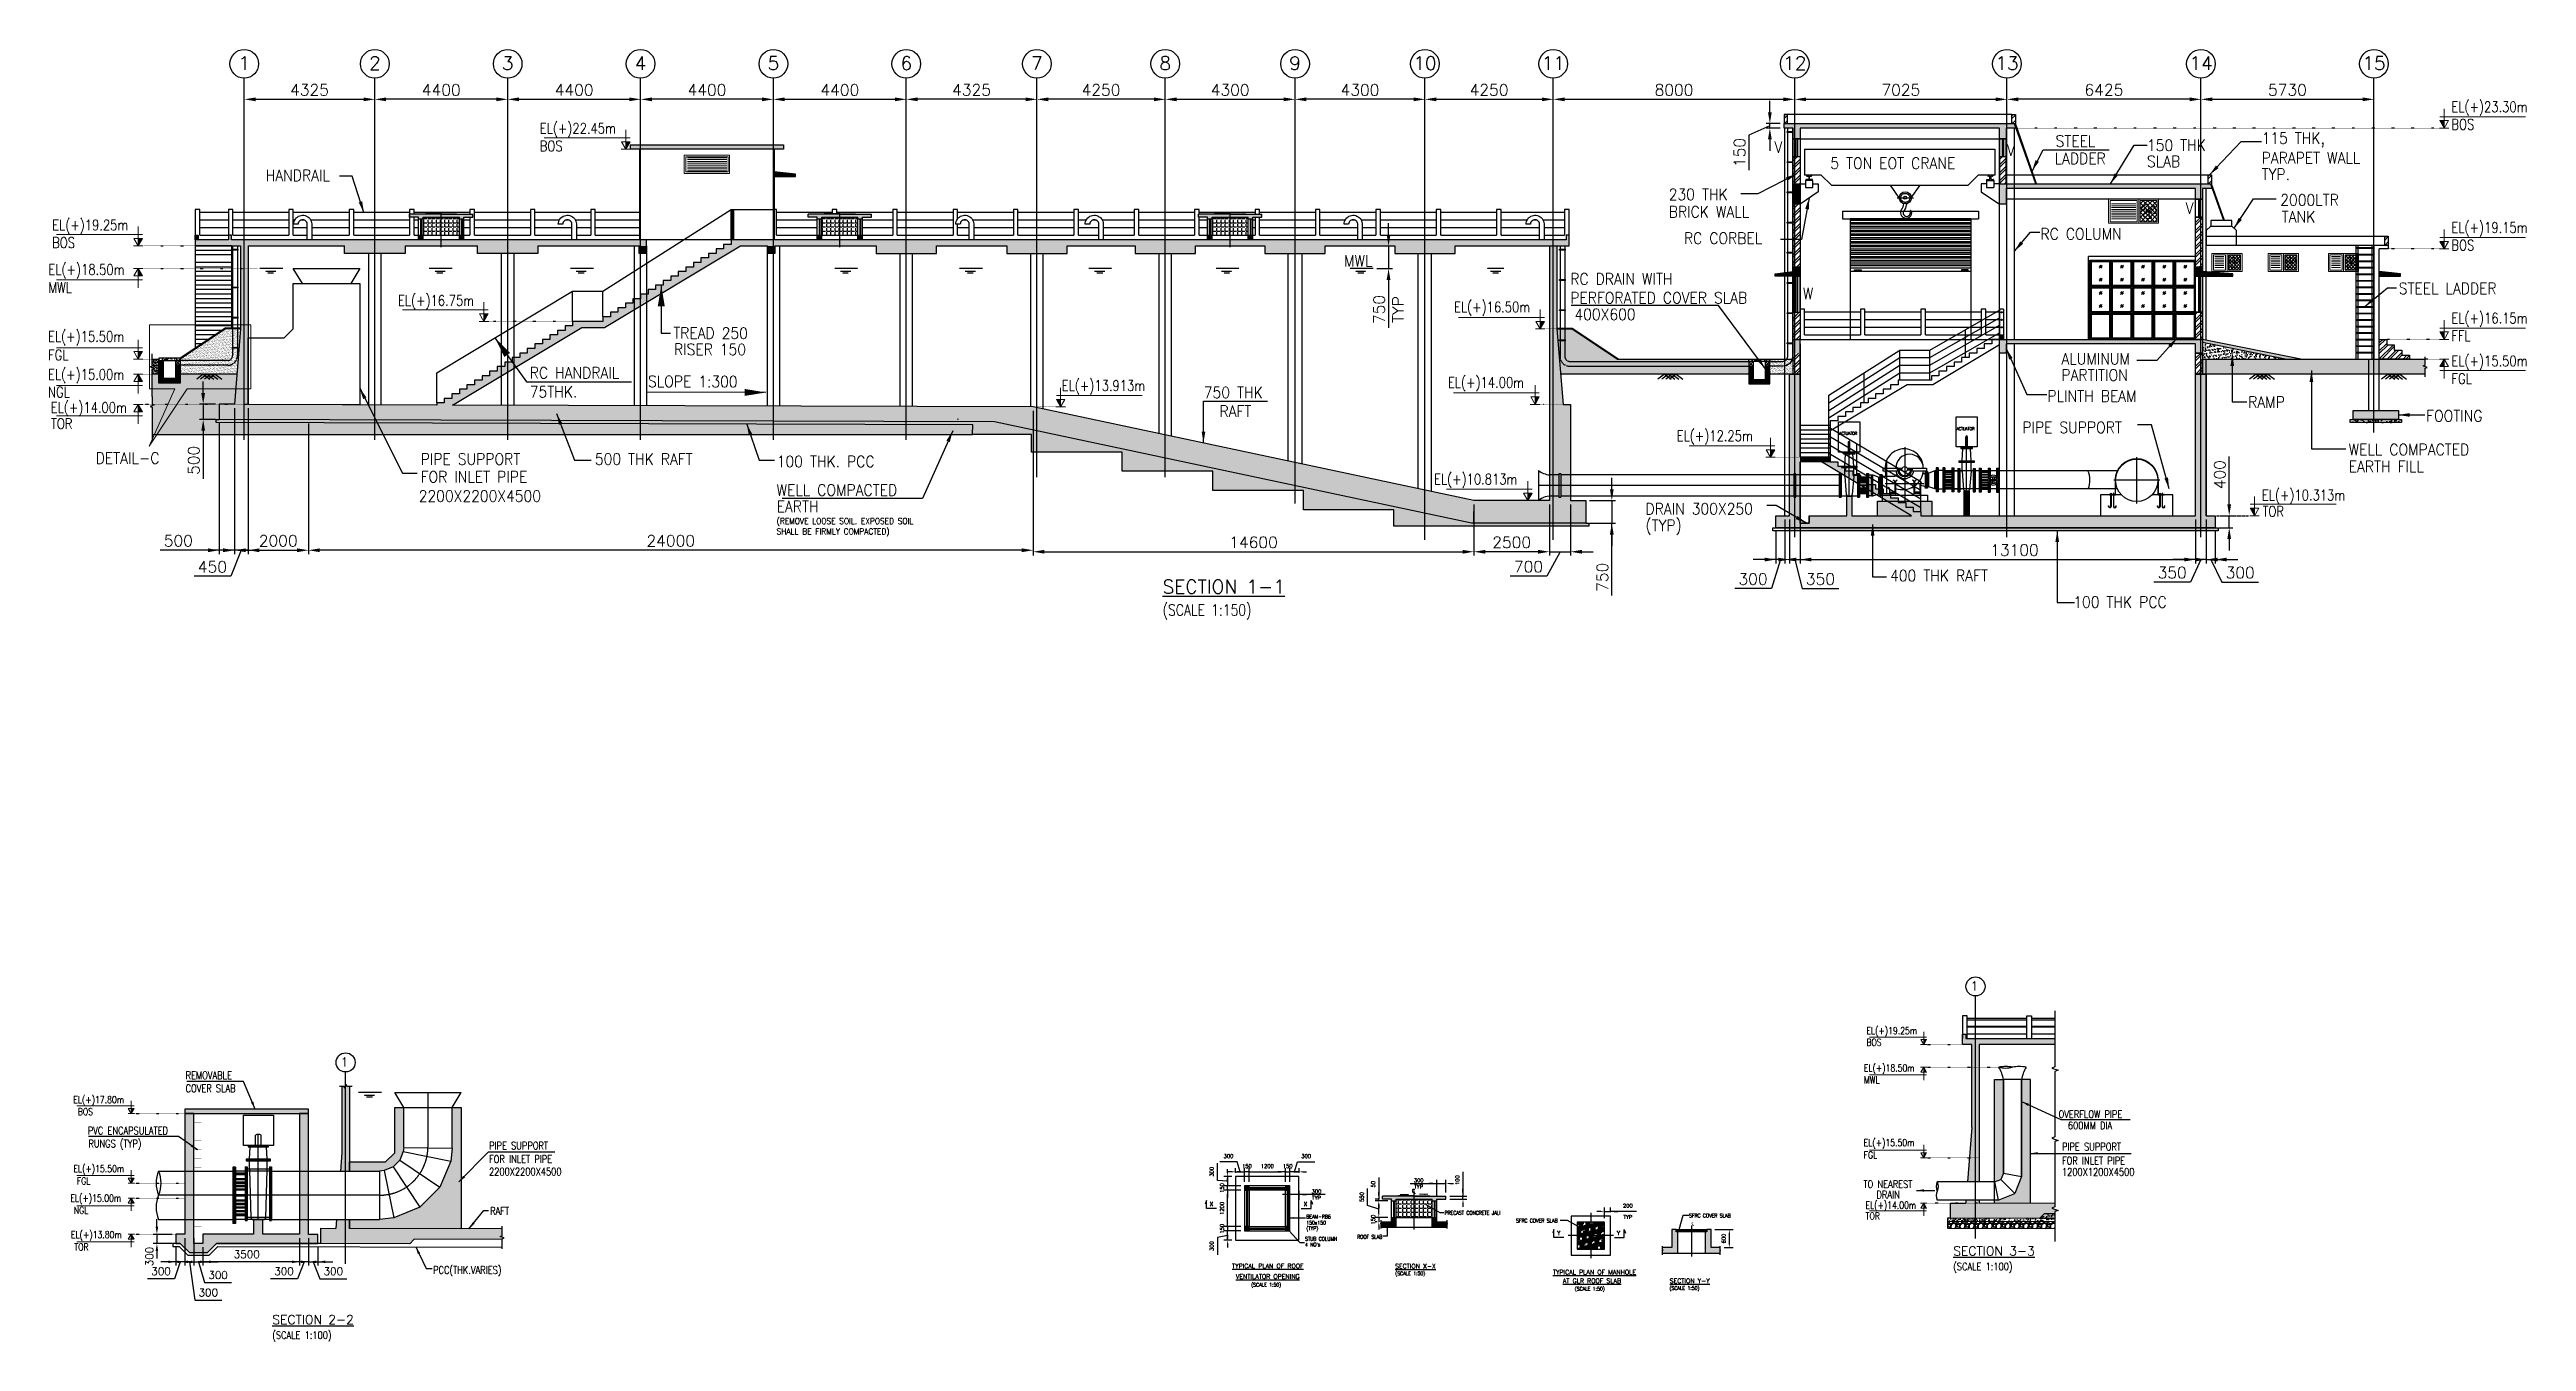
# Model space of a CAD drawing. Header units: millimetres. Extents: x -7644 to 230040, y 17031 to 222323.
# Drawn here: x 3034 to 85063, y 35043 to 77835 of the extents above; entities that cross this region are included whole.
import ezdxf
from ezdxf.enums import TextEntityAlignment as Align

# ---------------------------------------------------------------- set-up
doc = ezdxf.new("R2010")
doc.units = ezdxf.units.MM
doc.header["$LTSCALE"] = 4
doc.header["$MEASUREMENT"] = 0
doc.header["$PDMODE"] = 34
for name, pattern in [('ACAD_ISO07W100', [3, 0, -3]), ('CENTER', [2, 1.25, -0.25, 0.25, -0.25]), ('DASHED', [0.75, 0.5, -0.25]), ('HIDDEN', [0.375, 0.25, -0.125])]:
    doc.linetypes.add(name, pattern=pattern)
doc.layers.get('0').update_dxf_attribs({"color": 8})
for name, color, linetype in [('3MM', 3, 'Continuous'), ('AIR COWL', 3, 'Continuous'), ('BRICK WALL', 1, 'Continuous'), ('CENTER', 252, 'CENTER'), ('CL', 8, 'CENTER'), ('COLUMN', 7, 'Continuous'), ('DIM', 8, 'Continuous'), ('DIM LAYER', 8, 'Continuous'), ('EARTH FILLING', 252, 'Continuous'), ('GRID', 8, 'CENTER'), ('HANDRAIL', 6, 'Continuous'), ('HATCH', 253, 'Continuous'), ('ladder', 252, 'Continuous'), ('MOTOR', 252, 'Continuous'), ('PIPE LINE(MOTOR)', 142, 'Continuous'), ('RCC WALL', 7, 'Continuous'), ('RINGS', 253, 'Continuous'), ('SHADE', 5, 'Continuous'), ('stair', 7, 'Continuous'), ('TANK', 253, 'Continuous'), ('txt-1', 7, 'Continuous'), ('txt-2', 7, 'Continuous'), ('WALL', 7, 'Continuous'), ('WATER LEVEL', 252, 'Continuous')]:
    doc.layers.add(name, color=color, linetype=linetype)
for name, color, linetype, lineweight in [('C - A - Structure', 4, 'Continuous', 25), ('C - B - Structure', 1, 'Continuous', 18), ('C - E - Text 2.5', 3, 'CENTER', 35), ('C - J -  Hatch', 9, 'Continuous', 9), ('C - J - Hatch', 9, 'Continuous', 9), ('C - L - Services', 75, 'Continuous', 18), ('C - N -  Misc.', 191, 'Continuous', 9), ('C - P - Symbols', 20, 'Continuous', 15), ('Object', 7, 'Continuous', 0), ('TX', 7, 'Continuous', 9), ('WINDOWS & DOORS', 1, 'Continuous', 15)]:
    doc.layers.add(name, color=color, linetype=linetype, lineweight=lineweight)
doc.styles.add('Mano', font='romand.shx', dxfattribs={"height": 3})
doc.styles.add('ROMANS', font='ROMANS')
doc.styles.add('SIMPLEX', font='romans.shx')
doc.dimstyles.new('1-75N', dxfattribs={"dimscale": 75, "dimtxt": 5, "dimasz": 5, "dimexe": 1.25, "dimexo": 1.25, "dimgap": 1.25, "dimtad": 1, "dimdec": 0, "dimdsep": 46, "dimtxsty": 'ROMANS', "dimcen": 1, "dimclrd": 8, "dimclre": 8, "dimclrt": 5, "dimadec": 0, "dimazin": 0, "dimtfac": 1, "dimtdec": 0, "dimtmove": 0, "dimatfit": 3, "dimfxl": 1, "dimarcsym": 0})
pattern_1 = [(37.5, (0, 0), (-2.204768, 67.438832), [0, -53.2, 0, -59.5, 0, -56.875]), (7.5, (0, 0), (61.942185, 98.77511), [0, -28.7, 0, -47.95, 0, -18.375]), (327.5, (-43.05, 0), (108.994965, 0.198067), [0, -17.5, 0, -63, 0, -82.25]), (317.5, (-43.05, 0), (105.21443, 30.718645), [0, -8.75, 0, -41.3, 0, -47.25])]
pattern_2 = [(45, (-53406.948, -62894.632), (-4.4194174, 4.4194174), [])]
pattern_3 = [(45, (-53339.948, -62894.632), (-4.4194174, 4.4194174), [])]

msp = doc.modelspace()

# ---------------------------------------------------------------- texts
at = {"layer": 'C - E - Text 2.5', "style": 'Mano', "width": 0.8}
for s, height, p in [('EL(+)23.30m', 350, (82579, 75762.8, -1728.7)), ('BOS', 350, (82579, 75179.5, -1728.7)), ('EL(+)22.45m', 350, (19271.4, 75048.2, -2470.4)), ('BOS', 350, (19271.4, 74464.8, -2470.4)), ('EL(+)19.25m', 350, (3121.5, 71848.2, -2085.7)), ('BOS', 350, (3121.5, 71264.8, -2085.7)), ('EL(+)19.15m', 350, (82579, 71762.8, -3212)), ('BOS', 350, (82579, 71179.5, -3212)), ('EL(+)18.50m', 350, (2997.2, 70371.6, -1728.7)), ('MWL', 350, (2997.2, 69780.8, -1728.7)), ('EL(+)16.75m', 350, (14574.1, 69348.2, -2470.4)), ('EL(+)16.50m', 350, (49547.7, 69133.1, -2113.4)), ('EL(+)16.15m', 350, (82579, 68762.8, -1728.7)), ('EL(+)15.50m', 350, (2986.2, 68152.9, -2085.7)), ('FFL', 350, (82579, 68179.5, -1728.7)), ('FGL', 350, (2986.2, 67543.4, -2085.7)), ('EL(+)15.00m', 350, (2986.2, 66897.5, -2085.7)), ('EL(+)15.50m', 350, (82579, 67341.8, -1728.7)), ('NGL', 350, (2986.2, 66314.2, -2085.7)), ('EL(+)13.913m', 350, (36556.8, 66528.6, -2113.4)), ('EL(+)14.00m', 350, (49346.5, 66633.1, -2113.4)), ('FGL', 350, (82579, 66758.5, -1728.7)), ('EL(+)14.00m', 350, (3075.6, 65804.4, -2085.7)), ('TOR', 350, (3084.7, 65268.3, -2085.7)), ('EL(+)12.25m', 350, (56922.2, 64866.2, -2113.4)), ('EL(+)10.813m', 350, (48885.3, 63429.6, -2113.4)), ('EL(+)10.313m', 350, (76299.9, 62901.2, -1014.7)), ('TOR', 350, (76326.5, 62362.5, -1014.7)), ('EL(+)19.25m', 233.333, (63202.9, 45219.7, -1390.5)), ('BOS', 233.33, (63202.9, 44830.9, -1390.5)), ('EL(+)18.50m', 233.33, (63120.1, 43985.4, -1271.5)), ('MWL', 233.33, (63120.1, 43591.5, -1271.5)), ('EL(+)17.80m', 233.333, (3820.6, 42937.5, -1134.1)), ('BOS', 233.33, (3970.2, 42539.5, -256.4)), ('EL(+)15.50m', 233.33, (63112.7, 41506.2, -1390.5)), ('FGL', 233.33, (63112.7, 41099.9, -1390.5)), ('EL(+)15.50m', 233.333, (3825.5, 40647.7, -1134.1)), ('FGL', 233.33, (3939.2, 40244.5, -256.4)), ('EL(+)15.00m', 233.333, (3725.9, 39672.8, -1134.1)), ('NGL', 233.33, (3839.6, 39269.6, -256.4)), ('EL(+)14.00m', 233.33, (63172.3, 39440.6, -1390.5)), ('EL(+)13.80m', 233.333, (3743.1, 38459, -1518.7)), ('TOR', 233.33, (63178.4, 39083.1, -1390.5)), ('TOR', 233.33, (3856.8, 38055.8, -641.1))]:
    msp.add_text(s, height=height, dxfattribs=at).set_placement(p)
at = {"layer": 'TX', "color": 6, "lineweight": 30, "style": 'SIMPLEX'}
for s, p in [('X', (41446.3, 39521.9)), ('X', (44567.9, 39521.9)), ('Y', (52955.9, 38561.3)), ('Y', (54936.3, 38561.3))]:
    msp.add_text(s, height=150, dxfattribs=at).set_placement(p)
at = {"layer": 'txt-1', "color": 6, "style": 'ROMANS'}
for s, height, p in [('1', 450, (9482.9, 77382.5)), ('2', 450, (13807.9, 77382.5)), ('3', 450, (18207.9, 77382.5)), ('4', 450, (22607.9, 77382.5)), ('5', 450, (27007.9, 77382.5)), ('6', 450, (31407.9, 77382.5)), ('7', 450, (35732.9, 77382.5)), ('8', 450, (39982.9, 77382.5)), ('9', 450, (44282.9, 77382.5)), ('10', 450, (48582.9, 77382.5)), ('11', 450, (52832.9, 77382.5)), ('12', 450, (60833, 77382.5)), ('13', 450, (67857.9, 77382.5, 384.6)), ('14', 450, (74282.9, 77382.5)), ('15', 450, (80012.9, 77382.5, 0)), ('1', 300, (66777.5, 46816.8)), ('1', 300, (12801, 44299.5))]:
    msp.add_text(s, height=height, dxfattribs=at).set_placement(p, align=Align.MIDDLE_CENTER)
at = {"layer": 'txt-1', "color": 30, "true_color": 0xf8991e, "style": 'ROMANS', "width": 0.9}
msp.add_text('DETAIL-C', height=375, dxfattribs=at).set_placement((4562.6, 64113.9))
at = {"layer": 'txt-1', "style": 'ROMANS'}
for s, height, p in [('%%USECTION 1-1', 450, (39896.7, 59819.8, -384.6)), ('%%USECTION 3-3', 300, (66079.5, 37890.8)), ('%%USECTION 2-2', 300, (10411.6, 35617.5))]:
    msp.add_text(s, height=height, dxfattribs=at).set_placement(p)
for s, p in [('%%UTYPICAL PLAN OF ROOF', (43378.1, 37541.5)), ('%%UVENTILATOR OPENING', (43378.1, 37194.7)), ('%%USECTION X-X', (48270.4, 37535.5)), ('%%UTYPICAL PLAN OF MANHOLE', (54199.3, 37336.2)), ('%%UAT GLR ROOF SLAB', (54116.6, 37050.7)), ('%%USECTION Y-Y', (57351.9, 37048.7))]:
    msp.add_text(s, height=150, dxfattribs=at).set_placement(p, align=Align.MIDDLE_CENTER)
at = {"layer": 'txt-2', "style": 'ROMANS'}
for s, height, width, p in [('V', 375, 0.9, (60158.8, 74409.6)), ('V', 375, 0.9, (67860.9, 74308.6, 384.6)), ('150 THK', 375, 0.9, (72494.8, 74476.5)), ('115 THK,', 375, 0.9, (76291.2, 74713.1, 0)), ('HANDRAIL', 375, 0.9, (10193.4, 73479.8)), ('5 TON EOT CRANE', 375, 0.9, (62008.6, 73880.1)), ('SLAB', 375, 0.9, (72494.8, 73940.2)), ('TYP.', 375, 0.9, (76291.2, 73515, 0)), ('PARAPET WALL', 375, 0.9, (76291.2, 74058.7, 0)), ('230 THK', 375, 0.9, (56658, 72848)), ('2000LTR', 375, 0.9, (76909.6, 72667.2, 0)), ('BRICK WALL', 375, 0.9, (56658, 72270.3)), ('V', 375, 0.9, (73778.6, 72388.5, 0)), ('TANK', 375, 0.9, (76957.2, 72108.3, 0)), ('RC CORBEL', 375, 0.9, (57161.7, 71397.4)), ('RC COLUMN', 375, 0.9, (68969.2, 71538.5, -384.6)), ('MWL', 375, 0.9, (45905.4, 70649.8)), ('RC DRAIN WITH', 375, 0.9, (53397.9, 70048.3, 568.3)), ('PERFORATED COVER SLAB', 375, 0.9, (53397.9, 69423.3, -278.7)), ('W', 375, 0.9, (61098.4, 69568.5)), ('STEEL LADDER', 375, 0.9, (80834.3, 69735.7, 0)), ('400X600', 375, 0.9, (53534.9, 68872.4, -278.7)), ('RC HANDRAIL', 375, 0.9, (18938.1, 66939.5)), ('ALUMINUM', 375, 0.9, (69662, 67403.8, -384.6)), ('75THK.', 375, 0.9, (18938.1, 66309)), ('750 THK', 375, 0.9, (41260.3, 66288)), ('PLINTH BEAM', 375, 0.9, (69200, 66170.5, -384.6)), ('PARTITION', 375, 0.9, (69662, 66866, -384.6)), ('RAFT', 375, 0.9, (41781.3, 65664.4)), ('RAMP', 375, 0.9, (75846.4, 65970.8, 0)), ('FOOTING', 375, 0.9, (81741.8, 65511.7, 0)), ('ACTUATOR', 100, 0.9, (62303.8, 65068.3, -384.6)), ('ACTUATOR', 100, 0.9, (66192.2, 65225, -384.6)), ('PIPE SUPPORT', 375, 0.9, (68365.7, 65131.5, -384.6)), ('PIPE SUPPORT', 375, 0.9, (15325.2, 64081.3)), ('500 THK RAFT', 375, 0.9, (21094.8, 64083.5)), ('100 THK. PCC', 375, 0.9, (27117.4, 64002.3)), ('WELL COMPACTED', 375, 0.9, (79175.7, 64397.4, -384.6)), ('EARTH FILL', 375, 0.9, (79175.7, 63834.9, -384.6)), ('2200X2200X4500', 375, 0.9, (15260.4, 62857.2)), ('FOR INLET PIPE', 375, 0.9, (15325.2, 63494.3)), ('WELL COMPACTED ', 375, 0.9, (27112.5, 63056.5)), ('(REMOVE LOOSE SOIL. EXPOSED SOIL', 200, 0.9, (27112.5, 62116.5)), ('EARTH', 375, 0.9, (27112.5, 62514)), ('DRAIN 300X250', 375, 0.9, (55887.5, 62434.5)), ('SHALL BE FIRMLY COMPACTED)', 200, 0.9, (27112.5, 61774)), ('(TYP)', 375, 0.9, (55887.5, 61887)), ('400 THK RAFT', 375, 0.9, (63987.2, 60222.3, -384.6)), ('(SCALE 1:150)', 375, 0.8, (39896.7, 59083, -384.6)), ('100 THK PCC', 375, 0.9, (70054.3, 59345.8, -384.6)), ('(SCALE 1:100)', 250, 0.8, (66079.5, 37399.5)), ('(SCALE 1:100)', 250, 0.8, (10411.6, 35126.2))]:
    msp.add_text(s, height=height, dxfattribs=dict(at, width=width)).set_placement(p)
at = {"layer": 'txt-2', "style": 'ROMANS', "width": 0.9}
for s, p in [('STEEL', (70127.4, 74803.8)), ('LADDER', (70283.9, 74225.9))]:
    msp.add_text(s, height=375, dxfattribs=at).set_placement(p, align=Align.MIDDLE)
at = {"layer": 'txt-2', "style": 'ROMANS'}
for s, height, rotation, width, p in [('TREAD 250 ', 375, 359.809015, 0.9, (23688, 68259.1)), ('RISER 150 ', 375, 359.809015, 0.9, (23712.5, 67718.6)), ('SLOPE 1:300', 375, 359.809015, 0.9, (22854, 66656.7)), ('COVER SLAB', 250, 0, 0.8, (7540.2, 43300.9)), ('REMOVABLE', 250, 0, 0.8, (7540.2, 43732.8)), ('OVERFLOW PIPE', 250, 0, 0.8, (69567.9, 42445.2)), ('PVC ENCAPSULATED', 250, 0, 0.8, (4300.4, 41901.6)), ('600MM DIA', 250, 0, 0.8, (69876.9, 42072.6)), ('RUNGS (TYP)', 250, 0, 0.8, (4319.3, 41472.5)), ('PIPE SUPPORT', 250, 0, 0.8, (17589.3, 41405.4)), ('FOR INLET PIPE', 250, 0, 0.8, (17589.3, 40958.9)), ('PIPE SUPPORT', 250, 0, 0.8, (69680.5, 41370.1)), ('FOR INLET PIPE', 250, 0, 0.8, (69680.5, 40907.4)), ('2200X2200X4500', 250, 0, 0.8, (17589.3, 40542.5)), ('TO NEAREST', 250, 0, 0.8, (63105.4, 40128)), ('1200X1200X4500', 250, 0, 0.8, (69680.5, 40533.3)), ('RAFT', 250, 0, 0.8, (17627.2, 39241.2)), ('C', 125, 0, 0.8, (48157.2, 39967.9)), ('L', 125, 0, 0.8, (48192.4, 39947.8)), ('DRAIN', 250, 0, 0.8, (63537.2, 39778.3)), ('BEAM-RB6', 125, 0, 0.8, (44655.6, 39113.8)), ('(TYP)', 125, 0, 0.8, (44655.6, 38726.7)), ('150x150', 125, 0, 0.8, (44653.6, 38914)), ('PRECAST CONCRETE JALI', 125, 0, 0.8, (49230.9, 39241.6)), ('SFRC COVER SLAB ', 125, 0, 0.8, (51600.7, 38982)), ('SFRC COVER SLAB ', 125, 360, 0.8, (57331.3, 39147.8)), ("4 NO's", 125, 0, 0.8, (44610, 38188.1)), ('STUB COLUMN', 125, 0, 0.8, (44613.1, 38379.2)), ('PCC(THK.VARIES)', 250, 0, 0.8, (15738.6, 37285.3))]:
    msp.add_text(s, height=height, rotation=rotation, dxfattribs=dict(at, width=width)).set_placement(p)
at = {"layer": 'txt-2', "style": 'ROMANS', "width": 0.8}
msp.add_text('ROOF SLAB', height=125, rotation=0, dxfattribs=at).set_placement((47171.9, 38446.8), align=Align.RIGHT)
for p in [(43326, 36921.9), (48097.7, 37297.2), (54042.5, 36789.3), (57179.2, 36810.3)]:
    msp.add_text('(SCALE 1:50)', height=125, dxfattribs=at).set_placement(p, align=Align.MIDDLE_CENTER)
at = {"layer": 'txt-2', "insert": (57478.8, 39020.3), "char_height": 125, "width": 75.124, "attachment_point": 3, "rotation": 0, "style": 'ROMANS'}
msp.add_mtext('℄', dxfattribs=at)

# ---------------------------------------------------------------- blocks, each defined once
blk = doc.blocks.new('*D26')
at = {"layer": 'DEFPOINTS', "color": 0, "transparency": 16777216}
for p in [(44113, 39907), (44113, 39611), (44413, 39611)]:
    blk.add_point(p, dxfattribs=at)
at = {"layer": 'DIM', "color": 8, "lineweight": -2, "transparency": 16777216}
for p, q in [((43988, 39907), (43863, 39907)), ((44113, 39736), (44113, 40032)), ((44413, 39907), (44113, 39907)), ((44413, 39907), (44113, 39907)), ((44413, 39736), (44413, 40032)), ((45278, 39907), (44413, 39907)), ((44538, 39907), (44663, 39907))]:
    blk.add_line(p, q, dxfattribs=at)
at = {"layer": 'DIM', "color": 8, "transparency": 16777216}
for points in [[(43988, 39928), (43988, 39887), (44113, 39907)], [(44538, 39928), (44538, 39887), (44413, 39907)]]:
    blk.add_solid(points, dxfattribs=at)
at = {"layer": 'DIM', "color": 5, "transparency": 16777216, "insert": (44992, 39907), "char_height": 125, "attachment_point": 5, "style": 'ROMANS'}
blk.add_mtext('300\\PTYP', dxfattribs=at)
blk = doc.blocks.new('*D27')
at = {"layer": 'DEFPOINTS', "color": 0, "transparency": 16777216}
for p in [(42763, 40202), (43963, 40662), (43963, 40202)]:
    blk.add_point(p, dxfattribs=at)
at = {"layer": 'DIM', "color": 8, "lineweight": -2, "transparency": 16777216}
for p, q in [((42763, 40327), (42763, 40787)), ((42888, 40662), (43838, 40662)), ((43963, 40327), (43963, 40787))]:
    blk.add_line(p, q, dxfattribs=at)
at = {"layer": 'DIM', "color": 8, "transparency": 16777216}
for points in [[(42888, 40683), (42888, 40642), (42763, 40662)], [(43838, 40683), (43838, 40642), (43963, 40662)]]:
    blk.add_solid(points, dxfattribs=at)
at = {"layer": 'DIM', "color": 5, "transparency": 16777216, "insert": (43363, 40850), "char_height": 125, "attachment_point": 5, "style": 'ROMANS'}
blk.add_mtext('1200', dxfattribs=at)
blk = doc.blocks.new('*D28')
at = {"layer": 'DEFPOINTS', "color": 0, "transparency": 16777216}
for p in [(43963, 40202), (44113, 40662), (44113, 40202)]:
    blk.add_point(p, dxfattribs=at)
at = {"layer": 'DIM', "color": 8, "lineweight": -2, "transparency": 16777216}
for p, q in [((43838, 40662), (43713, 40662)), ((43963, 40327), (43963, 40787)), ((43963, 40662), (44113, 40662)), ((44113, 40327), (44113, 40787)), ((44238, 40662), (44363, 40662))]:
    blk.add_line(p, q, dxfattribs=at)
at = {"layer": 'DIM', "color": 8, "transparency": 16777216}
for points in [[(43838, 40683), (43838, 40642), (43963, 40662)], [(44238, 40683), (44238, 40642), (44113, 40662)]]:
    blk.add_solid(points, dxfattribs=at)
at = {"layer": 'DIM', "color": 5, "transparency": 16777216, "insert": (44038, 40850), "char_height": 125, "attachment_point": 5, "style": 'ROMANS'}
blk.add_mtext('150', dxfattribs=at)
blk = doc.blocks.new('*D29')
at = {"layer": 'DEFPOINTS', "color": 0, "transparency": 16777216}
for p in [(42613, 40662), (42613, 40202), (42763, 40202)]:
    blk.add_point(p, dxfattribs=at)
at = {"layer": 'DIM', "color": 8, "lineweight": -2, "transparency": 16777216}
for p, q in [((42488, 40662), (42363, 40662)), ((42613, 40327), (42613, 40787)), ((42763, 40662), (42613, 40662)), ((42763, 40327), (42763, 40787)), ((42888, 40662), (43013, 40662))]:
    blk.add_line(p, q, dxfattribs=at)
at = {"layer": 'DIM', "color": 8, "transparency": 16777216}
for points in [[(42488, 40683), (42488, 40642), (42613, 40662)], [(42888, 40683), (42888, 40642), (42763, 40662)]]:
    blk.add_solid(points, dxfattribs=at)
at = {"layer": 'DIM', "color": 5, "transparency": 16777216, "insert": (42688, 40850), "char_height": 125, "attachment_point": 5, "style": 'ROMANS'}
blk.add_mtext('150', dxfattribs=at)
blk = doc.blocks.new('*D30')
at = {"layer": 'DEFPOINTS', "color": 0, "transparency": 16777216}
for p in [(42050, 40052), (42613, 40052), (42613, 38852)]:
    blk.add_point(p, dxfattribs=at)
at = {"layer": 'DIM', "color": 8, "lineweight": -2, "transparency": 16777216}
for p, q in [((42488, 40052), (41925, 40052)), ((42050, 38977), (42050, 39927)), ((42488, 38852), (41925, 38852))]:
    blk.add_line(p, q, dxfattribs=at)
at = {"layer": 'DIM', "color": 8, "transparency": 16777216}
for points in [[(42029, 39927), (42070, 39927), (42050, 40052)], [(42029, 38977), (42070, 38977), (42050, 38852)]]:
    blk.add_solid(points, dxfattribs=at)
at = {"layer": 'DIM', "color": 5, "transparency": 16777216, "insert": (41862, 39452), "char_height": 125, "attachment_point": 5, "rotation": 90, "style": 'ROMANS'}
blk.add_mtext('1200', dxfattribs=at)
blk = doc.blocks.new('*D31')
at = {"layer": 'DEFPOINTS', "color": 0, "transparency": 16777216}
for p in [(47056, 39704), (47478, 39704), (47478, 39154)]:
    blk.add_point(p, dxfattribs=at)
at = {"layer": 'DIM', "color": 8, "lineweight": -2, "transparency": 16777216}
for p, q in [((46681, 39542), (46681, 40113)), ((47056, 39429), (46681, 39542)), ((47353, 39704), (46931, 39704)), ((47056, 39279), (47056, 39579)), ((47353, 39154), (46931, 39154))]:
    blk.add_line(p, q, dxfattribs=at)
at = {"layer": 'DIM', "color": 8, "transparency": 16777216}
for points in [[(47035, 39579), (47076, 39579), (47056, 39704)], [(47035, 39279), (47076, 39279), (47056, 39154)]]:
    blk.add_solid(points, dxfattribs=at)
at = {"layer": 'DIM', "color": 5, "transparency": 16777216, "insert": (46493, 39827), "char_height": 125, "attachment_point": 5, "rotation": 90, "style": 'ROMANS'}
blk.add_mtext('550', dxfattribs=at)
blk = doc.blocks.new('*D32')
at = {"layer": 'DEFPOINTS', "color": 0, "transparency": 16777216}
for p in [(47056, 39004), (47131, 39004), (47478, 39154)]:
    blk.add_point(p, dxfattribs=at)
at = {"layer": 'DIM', "color": 8, "lineweight": -2, "transparency": 16777216}
for p, q in [((47056, 39279), (47056, 39404)), ((47353, 39154), (46931, 39154)), ((47006, 39004), (46931, 39004)), ((47056, 39154), (47056, 39004)), ((47056, 38879), (47056, 38754))]:
    blk.add_line(p, q, dxfattribs=at)
at = {"layer": 'DIM', "color": 8, "transparency": 16777216}
for points in [[(47035, 39279), (47076, 39279), (47056, 39154)], [(47035, 38879), (47076, 38879), (47056, 39004)]]:
    blk.add_solid(points, dxfattribs=at)
at = {"layer": 'DIM', "color": 5, "transparency": 16777216, "insert": (46868, 39079), "char_height": 125, "attachment_point": 5, "rotation": 90, "style": 'ROMANS'}
blk.add_mtext('150', dxfattribs=at)
blk = doc.blocks.new('*D33')
at = {"layer": 'DEFPOINTS', "color": 0, "transparency": 16777216}
for p in [(47056, 39754), (47178, 39754), (47478, 39704)]:
    blk.add_point(p, dxfattribs=at)
at = {"layer": 'DIM', "color": 8, "lineweight": -2, "transparency": 16777216}
for p, q in [((47056, 40477), (47056, 39754)), ((47053, 39754), (46931, 39754)), ((47353, 39704), (46931, 39704)), ((47056, 39879), (47056, 40004)), ((47056, 39704), (47056, 39754)), ((47056, 39704), (47056, 39754)), ((47056, 39579), (47056, 39454))]:
    blk.add_line(p, q, dxfattribs=at)
at = {"layer": 'DIM', "color": 8, "transparency": 16777216}
for points in [[(47035, 39879), (47076, 39879), (47056, 39754)], [(47035, 39579), (47076, 39579), (47056, 39704)]]:
    blk.add_solid(points, dxfattribs=at)
at = {"layer": 'DIM', "color": 5, "transparency": 16777216, "insert": (46868, 40251), "char_height": 125, "attachment_point": 5, "rotation": 90, "style": 'ROMANS'}
blk.add_mtext('50', dxfattribs=at)
blk = doc.blocks.new('*D34')
at = {"layer": 'DEFPOINTS', "color": 0, "transparency": 16777216}
for p in [(49278, 39854), (49278, 39754), (49844, 39854)]:
    blk.add_point(p, dxfattribs=at)
at = {"layer": 'DIM', "color": 8, "lineweight": -2, "transparency": 16777216}
for p, q in [((49844, 40663), (49844, 39854)), ((49403, 39854), (49969, 39854)), ((49403, 39754), (49969, 39754)), ((49844, 39979), (49844, 40104)), ((49844, 39754), (49844, 39854)), ((49844, 39754), (49844, 39854)), ((49844, 39629), (49844, 39504))]:
    blk.add_line(p, q, dxfattribs=at)
at = {"layer": 'DIM', "color": 8, "transparency": 16777216}
for points in [[(49824, 39979), (49865, 39979), (49844, 39854)], [(49824, 39629), (49865, 39629), (49844, 39754)]]:
    blk.add_solid(points, dxfattribs=at)
at = {"layer": 'DIM', "color": 5, "transparency": 16777216, "insert": (49657, 40386), "char_height": 125, "attachment_point": 5, "rotation": 90, "style": 'ROMANS'}
blk.add_mtext('100', dxfattribs=at)
blk = doc.blocks.new('*D35')
at = {"layer": 'DEFPOINTS', "color": 0, "transparency": 16777216}
for p in [(44113, 40662), (44113, 40202), (44413, 40502)]:
    blk.add_point(p, dxfattribs=at)
at = {"layer": 'DIM', "color": 8, "lineweight": -2, "transparency": 16777216}
for p, q in [((43988, 40662), (43863, 40662)), ((44113, 40327), (44113, 40787)), ((44413, 40662), (44113, 40662)), ((44413, 40662), (44113, 40662)), ((44263, 40662), (44365, 40995)), ((44365, 40995), (44936, 40995)), ((44413, 40627), (44413, 40787)), ((44538, 40662), (44663, 40662))]:
    blk.add_line(p, q, dxfattribs=at)
at = {"layer": 'DIM', "color": 8, "transparency": 16777216}
for points in [[(43988, 40683), (43988, 40642), (44113, 40662)], [(44538, 40683), (44538, 40642), (44413, 40662)]]:
    blk.add_solid(points, dxfattribs=at)
at = {"layer": 'DIM', "color": 5, "transparency": 16777216, "insert": (44651, 41182), "char_height": 125, "attachment_point": 5, "style": 'ROMANS'}
blk.add_mtext('300', dxfattribs=at)
blk = doc.blocks.new('*D21')
at = {"layer": 'DEFPOINTS', "color": 0, "transparency": 16777216}
for p in [(42313, 40502), (42613, 40662), (42613, 40202)]:
    blk.add_point(p, dxfattribs=at)
at = {"layer": 'DIM', "color": 8, "lineweight": -2, "transparency": 16777216}
for p, q in [((42365, 40995), (41793, 40995)), ((42188, 40662), (42063, 40662)), ((42313, 40627), (42313, 40787)), ((42313, 40662), (42613, 40662)), ((42313, 40662), (42613, 40662)), ((42463, 40662), (42365, 40995)), ((42613, 40327), (42613, 40787)), ((42738, 40662), (42863, 40662))]:
    blk.add_line(p, q, dxfattribs=at)
at = {"layer": 'DIM', "color": 8, "transparency": 16777216}
for points in [[(42188, 40683), (42188, 40642), (42313, 40662)], [(42738, 40683), (42738, 40642), (42613, 40662)]]:
    blk.add_solid(points, dxfattribs=at)
at = {"layer": 'DIM', "color": 5, "transparency": 16777216, "insert": (42079, 41182), "char_height": 125, "attachment_point": 5, "style": 'ROMANS'}
blk.add_mtext('300', dxfattribs=at)
blk = doc.blocks.new('*D36')
at = {"layer": 'DEFPOINTS', "color": 0, "transparency": 16777216}
for p in [(42050, 38702), (42613, 38702), (42313, 38402)]:
    blk.add_point(p, dxfattribs=at)
at = {"layer": 'DIM', "color": 8, "lineweight": -2, "transparency": 16777216}
for p, q in [((42488, 38702), (41925, 38702)), ((42050, 38827), (42050, 38952)), ((42050, 38402), (42050, 38702)), ((42050, 38402), (42050, 38702)), ((42050, 38552), (41709, 38488)), ((41709, 38488), (41709, 37916)), ((42188, 38402), (41925, 38402)), ((42050, 38277), (42050, 38152))]:
    blk.add_line(p, q, dxfattribs=at)
at = {"layer": 'DIM', "color": 8, "transparency": 16777216}
for points in [[(42029, 38827), (42070, 38827), (42050, 38702)], [(42029, 38277), (42070, 38277), (42050, 38402)]]:
    blk.add_solid(points, dxfattribs=at)
at = {"layer": 'DIM', "color": 5, "transparency": 16777216, "insert": (41521, 38202), "char_height": 125, "attachment_point": 5, "rotation": 90, "style": 'ROMANS'}
blk.add_mtext('300', dxfattribs=at)
blk = doc.blocks.new('*D22')
at = {"layer": 'DEFPOINTS', "color": 0, "transparency": 16777216}
for p in [(42050, 40202), (42313, 40502), (42613, 40202)]:
    blk.add_point(p, dxfattribs=at)
at = {"layer": 'DIM', "color": 8, "lineweight": -2, "transparency": 16777216}
for p, q in [((41709, 40379), (41709, 40951)), ((42050, 40352), (41709, 40379)), ((42188, 40502), (41925, 40502)), ((42488, 40202), (41925, 40202)), ((42050, 40627), (42050, 40752)), ((42050, 40502), (42050, 40202)), ((42050, 40502), (42050, 40202)), ((42050, 40077), (42050, 39952))]:
    blk.add_line(p, q, dxfattribs=at)
at = {"layer": 'DIM', "color": 8, "transparency": 16777216}
for points in [[(42029, 40627), (42070, 40627), (42050, 40502)], [(42029, 40077), (42070, 40077), (42050, 40202)]]:
    blk.add_solid(points, dxfattribs=at)
at = {"layer": 'DIM', "color": 5, "transparency": 16777216, "insert": (41521, 40665), "char_height": 125, "attachment_point": 5, "rotation": 90, "style": 'ROMANS'}
blk.add_mtext('300', dxfattribs=at)
blk = doc.blocks.new('*D23')
at = {"layer": 'DEFPOINTS', "color": 0, "transparency": 16777216}
for p in [(49278, 40276), (48978, 39754), (49278, 39854)]:
    blk.add_point(p, dxfattribs=at)
at = {"layer": 'DIM', "color": 8, "lineweight": -2, "transparency": 16777216}
for p, q in [((48090, 40276), (48978, 40276)), ((48853, 40276), (48728, 40276)), ((48978, 39879), (48978, 40401)), ((48978, 40276), (49278, 40276)), ((48978, 40276), (49278, 40276)), ((49278, 39979), (49278, 40401)), ((49403, 40276), (49528, 40276))]:
    blk.add_line(p, q, dxfattribs=at)
at = {"layer": 'DIM', "color": 8, "transparency": 16777216}
for points in [[(48853, 40297), (48853, 40255), (48978, 40276)], [(49403, 40297), (49403, 40255), (49278, 40276)]]:
    blk.add_solid(points, dxfattribs=at)
at = {"layer": 'DIM', "color": 5, "transparency": 16777216, "insert": (48376, 40276), "char_height": 125, "attachment_point": 5, "style": 'ROMANS'}
blk.add_mtext('300\\PTYP', dxfattribs=at)
blk = doc.blocks.new('*D24')
at = {"layer": 'DEFPOINTS', "color": 0, "transparency": 16777216}
for p in [(42050, 40202), (42613, 40202), (42313, 40052)]:
    blk.add_point(p, dxfattribs=at)
at = {"layer": 'DIM', "color": 8, "lineweight": -2, "transparency": 16777216}
for p, q in [((42488, 40202), (41925, 40202)), ((42050, 40327), (42050, 40452)), ((42050, 40052), (42050, 40202)), ((42188, 40052), (41925, 40052)), ((42050, 39927), (42050, 39802))]:
    blk.add_line(p, q, dxfattribs=at)
at = {"layer": 'DIM', "color": 8, "transparency": 16777216}
for points in [[(42029, 40327), (42070, 40327), (42050, 40202)], [(42029, 39927), (42070, 39927), (42050, 40052)]]:
    blk.add_solid(points, dxfattribs=at)
at = {"layer": 'DIM', "color": 5, "transparency": 16777216, "insert": (41862, 40127), "char_height": 125, "attachment_point": 5, "rotation": 90, "style": 'ROMANS'}
blk.add_mtext('150', dxfattribs=at)
blk = doc.blocks.new('*D25')
at = {"layer": 'DEFPOINTS', "color": 0, "transparency": 16777216}
for p in [(42050, 38702), (42313, 38852), (42613, 38702)]:
    blk.add_point(p, dxfattribs=at)
at = {"layer": 'DIM', "color": 8, "lineweight": -2, "transparency": 16777216}
for p, q in [((42188, 38852), (41925, 38852)), ((42488, 38702), (41925, 38702)), ((42050, 38977), (42050, 39102)), ((42050, 38852), (42050, 38702)), ((42050, 38577), (42050, 38452))]:
    blk.add_line(p, q, dxfattribs=at)
at = {"layer": 'DIM', "color": 8, "transparency": 16777216}
for points in [[(42029, 38977), (42070, 38977), (42050, 38852)], [(42029, 38577), (42070, 38577), (42050, 38702)]]:
    blk.add_solid(points, dxfattribs=at)
at = {"layer": 'DIM', "color": 5, "transparency": 16777216, "insert": (41862, 38777), "char_height": 125, "attachment_point": 5, "rotation": 90, "style": 'ROMANS'}
blk.add_mtext('150', dxfattribs=at)
blk = doc.blocks.new('A$C17DD4B87')
at = {"layer": 'CENTER'}
blk.add_line((-4018, 0), (-4018, 2813), dxfattribs=at)
for points in [[(1600, 4200), (1600, 2400)], [(0, 800), (-7319, 800)]]:
    blk.add_lwpolyline(points, dxfattribs=at)
blk.add_arc((0, 2400), 1600, 270, 0, dxfattribs=at)
at = {"layer": 'MOTOR'}
for p, q in [((-4114, 2451), (-4114, 2788)), ((-3921, 2451), (-3921, 2788)), ((-4774, 1724, 0), (-4862, 1724, 0)), ((-4862, 1724, 0), (-4862, -138, 0)), ((-4818, 1724, 0), (-4818, -138, 0)), ((-4774, 1724, 0), (-4774, -138, 0)), ((-4451, 1741), (-4451, -39)), ((-4451, 1741), (-4385, 1741)), ((-4422, 1967), (-3608, 1967)), ((-4418, 1741), (-4418, -39)), ((-4385, 1741), (-4385, -39)), ((-3651, 1663, 0), (-4385, 1663, 0)), ((-4355, 2451), (-3674, 2451)), ((-4355, 2426), (-3674, 2426)), ((-4312, 1992), (-4283, 2401)), ((-4312, 1647), (-4312, 1941)), ((-3718, 1992), (-3746, 2401)), ((-3718, 1647), (-3718, 1941)), ((-3651, 1741), (-3651, -39)), ((-3651, 1741), (-3585, 1741)), ((-3618, 1741), (-3618, -39)), ((-3585, 1741), (-3585, -39)), ((-4451, 1600), (-4774, 1600, 0)), ((-4451, 1534, 0), (-4774, 1534, 0)), ((-4451, 1516, 0), (-4774, 1516, 0)), ((-4451, 1478, 0), (-4774, 1478, 0)), ((-4451, 1343, 0), (-4774, 1343, 0)), ((-4451, 1342, 0), (-4774, 1342, 0)), ((-4451, 1305, 0), (-4774, 1305, 0)), ((-4451, 1230, 0), (-4774, 1230, 0)), ((-4451, 1229, 0), (-4774, 1229, 0)), ((-4451, 1192, 0), (-4774, 1192, 0)), ((-4451, 1116, 0), (-4774, 1116, 0)), ((-4451, 1079, 0), (-4774, 1079, 0)), ((-4451, 999, 0), (-4774, 999, 0)), ((-4451, 962, 0), (-4774, 962, 0)), ((-3651, 1600, 0), (-4385, 1600, 0)), ((-4451, 809, 0), (-4774, 809, 0)), ((-4451, 772, 0), (-4774, 772, 0)), ((-4451, 638, 0), (-4774, 638, 0)), ((-4451, 601, 0), (-4774, 601, 0)), ((-4451, 521, 0), (-4774, 521, 0)), ((-4451, 484, 0), (-4774, 484, 0)), ((-4451, 404, 0), (-4774, 404, 0)), ((-4451, 367, 0), (-4774, 367, 0)), ((-4451, 287, 0), (-4774, 287, 0)), ((-4451, 250, 0), (-4774, 250, 0)), ((-4451, 174, 0), (-4774, 174, 0)), ((-4451, 137, 0), (-4774, 137, 0)), ((-4451, 119, 0), (-4774, 119, 0)), ((-3651, 63, 0), (-4385, 63, 0)), ((-3651, 0, 0), (-4385, 0, 0)), ((-4774, -138, 0), (-4862, -138, 0)), ((-4451, 0), (-4774, 0, 0)), ((-4451, -39), (-4385, -39)), ((-3651, -39), (-3585, -39))]:
    blk.add_line(p, q, dxfattribs=at)
for points in [[(-3519, 3451), (-3519, 2451), (-4511, 2451), (-4511, 3451)], [(-3608, 1992), (-4422, 1992), (-4422, 1941), (-3608, 1941)]]:
    blk.add_lwpolyline(points, close=True, dxfattribs=at)
blk.add_lwpolyline([(-4355, 2451), (-4355, 2401), (-3674, 2401), (-3674, 2451)], dxfattribs=at)
blk.add_lwpolyline([(-4312, 1647), (-4261, 46, 0.389491), (-4211, 0), (-3819, 0, 0.404865), (-3769, 48), (-3718, 1647)], format="xyb", dxfattribs=at)
at = {"layer": 'MOTOR', "elevation": 0}
blk.add_lwpolyline([(-3537, 800), (-4508, 800)], dxfattribs=at)
at = {"layer": 'MOTOR'}
blk.add_arc((-4018, 2614), 199, 60.93723, 119.06277, dxfattribs=at)
at = {"layer": 'PIPE LINE(MOTOR)'}
for p, q in [((444, 1735), (1333, 404)), ((665, 1956), (1996, 1067)), ((785, 2244), (2354, 1932)), ((800, 2381), (2400, 2355)), ((0, 1600), (0, 0)), ((156, 1615), (468, 46))]:
    blk.add_line(p, q, dxfattribs=at)
for points in [[(500, 4200), (2700, 4200)], [(800, 3700), (500, 4200)], [(2400, 3700), (2700, 4200)], [(800, 2381), (800, 3700)], [(2400, 2355), (2400, 3700)], [(800, 2381), (785, 2244), (665, 1956), (444, 1735), (156, 1615), (0, 1600)], [(2400, 2355), (2354, 1932), (1996, 1067), (1333, 404), (468, 46), (0, 0)], [(-7319, 1600), (-4862, 1600)], [(-3585, 1600), (0, 1600)], [(-7319, 0), (-4862, 0)], [(-3585, 0), (0, 0)]]:
    blk.add_lwpolyline(points, dxfattribs=at)
for centre, start, end in [((-6413, 1200), 156.17542, 203.82458), ((-8225, 1200), 336.17542, 23.82458), ((-6413, 400), 156.17542, 203.82458)]:
    blk.add_arc(centre, 990, start, end, dxfattribs=at)
blk = doc.blocks.new('level')
at = {"layer": 'C - J - Hatch'}
h = blk.add_hatch(dxfattribs=at)
h.set_pattern_fill('ANSI31', color=256, scale=112.5, style=0)
h.set_pattern_definition([(45, (-127623.556, -79240.485), (-9.9436891, 9.9436891), [])])
h.paths.add_polyline_path([(-95, 165), (0, 165), (0, 0)])
at = {"layer": 'C - P - Symbols'}
for p, q in [((105, 0, -732), (-105, 0, 256)), ((1800, 252, -238), (-95, 252, -238)), ((0, 0, -238), (0, 426, -238))]:
    blk.add_line(p, q, dxfattribs=at)
blk.add_lwpolyline([(0, 0), (-95, 165), (95, 165)], close=True, dxfattribs=at)
blk = doc.blocks.new('*D82')
at = {"layer": 'DEFPOINTS', "color": 0, "transparency": 16777216}
for p in [(7215, 38591), (6590, 38291), (7215, 38291)]:
    blk.add_point(p, dxfattribs=at)
at = {"layer": 'DIM', "color": 8, "lineweight": -2, "transparency": 16777216}
for p, q in [((7090, 38591), (6465, 38591)), ((6590, 38841), (6590, 39091)), ((6590, 38591), (6590, 38291)), ((7090, 38291), (6465, 38291)), ((6590, 38041), (6590, 37791))]:
    blk.add_line(p, q, dxfattribs=at)
at = {"layer": 'DIM', "color": 8, "transparency": 16777216}
for points in [[(6548, 38841), (6632, 38841), (6590, 38591)], [(6548, 38041), (6632, 38041), (6590, 38291)]]:
    blk.add_solid(points, dxfattribs=at)
at = {"layer": 'DIM', "color": 5, "transparency": 16777216, "insert": (6340, 37856), "char_height": 250, "attachment_point": 5, "rotation": 90, "style": 'ROMANS'}
blk.add_mtext('300', dxfattribs=at)
blk = doc.blocks.new('*D83')
at = {"layer": 'DEFPOINTS', "color": 0, "transparency": 16777216}
for p in [(7515, 38591), (7815, 38291), (7815, 37680)]:
    blk.add_point(p, dxfattribs=at)
at = {"layer": 'DIM', "color": 8, "lineweight": -2, "transparency": 16777216}
for p, q in [((7515, 38466), (7515, 37555)), ((7815, 38166), (7815, 37555)), ((7265, 37680), (7015, 37680)), ((7515, 37680), (7815, 37680)), ((7515, 37680), (7815, 37680)), ((7665, 37680), (7845, 36412)), ((8065, 37680), (8315, 37680)), ((7845, 36412), (8738, 36412))]:
    blk.add_line(p, q, dxfattribs=at)
at = {"layer": 'DIM', "color": 8, "transparency": 16777216}
for points in [[(7265, 37722), (7265, 37639), (7515, 37680)], [(8065, 37722), (8065, 37639), (7815, 37680)]]:
    blk.add_solid(points, dxfattribs=at)
at = {"layer": 'DIM', "color": 5, "transparency": 16777216, "insert": (8291, 36662), "char_height": 250, "attachment_point": 5, "style": 'ROMANS'}
blk.add_mtext('300', dxfattribs=at)
blk = doc.blocks.new('*D84')
at = {"layer": 'DEFPOINTS', "color": 0, "transparency": 16777216}
for p in [(7815, 38591), (11315, 38591), (7815, 37680)]:
    blk.add_point(p, dxfattribs=at)
at = {"layer": 'DIM', "color": 8, "lineweight": -2, "transparency": 16777216}
for p, q in [((7815, 38466), (7815, 37555)), ((11315, 38466), (11315, 37555)), ((11065, 37680), (8065, 37680))]:
    blk.add_line(p, q, dxfattribs=at)
at = {"layer": 'DIM', "color": 8, "transparency": 16777216}
for points in [[(8065, 37722), (8065, 37639), (7815, 37680)], [(11065, 37722), (11065, 37639), (11315, 37680)]]:
    blk.add_solid(points, dxfattribs=at)
at = {"layer": 'DIM', "color": 5, "transparency": 16777216, "insert": (9565, 37930), "char_height": 250, "attachment_point": 5, "style": 'ROMANS'}
blk.add_mtext('3500', dxfattribs=at)
blk = doc.blocks.new('*D85')
at = {"layer": 'DEFPOINTS', "color": 0, "transparency": 16777216}
for p in [(11315, 38591), (11615, 38591), (11315, 37680)]:
    blk.add_point(p, dxfattribs=at)
at = {"layer": 'DIM', "color": 8, "lineweight": -2, "transparency": 16777216}
for p, q in [((11315, 38466), (11315, 37555)), ((11615, 38466), (11615, 37555)), ((11245, 37118), (10352, 37118)), ((11065, 37680), (10815, 37680)), ((11465, 37680), (11245, 37118)), ((11615, 37680), (11315, 37680)), ((11615, 37680), (11315, 37680)), ((11865, 37680), (12115, 37680))]:
    blk.add_line(p, q, dxfattribs=at)
at = {"layer": 'DIM', "color": 8, "transparency": 16777216}
for points in [[(11065, 37722), (11065, 37639), (11315, 37680)], [(11865, 37722), (11865, 37639), (11615, 37680)]]:
    blk.add_solid(points, dxfattribs=at)
at = {"layer": 'DIM', "color": 5, "transparency": 16777216, "insert": (10799, 37368), "char_height": 250, "attachment_point": 5, "style": 'ROMANS'}
blk.add_mtext('300', dxfattribs=at)
blk = doc.blocks.new('*D86')
at = {"layer": 'DEFPOINTS', "color": 0, "transparency": 16777216}
for p in [(11615, 38591), (11915, 38291), (11915, 37680)]:
    blk.add_point(p, dxfattribs=at)
at = {"layer": 'DIM', "color": 8, "lineweight": -2, "transparency": 16777216}
for p, q in [((11615, 38466), (11615, 37555)), ((11915, 38166), (11915, 37555)), ((11365, 37680), (11115, 37680)), ((11615, 37680), (11915, 37680)), ((11615, 37680), (11915, 37680)), ((11765, 37680), (11984, 37118)), ((11984, 37118), (12877, 37118)), ((12165, 37680), (12415, 37680))]:
    blk.add_line(p, q, dxfattribs=at)
at = {"layer": 'DIM', "color": 8, "transparency": 16777216}
for points in [[(11365, 37722), (11365, 37639), (11615, 37680)], [(12165, 37722), (12165, 37639), (11915, 37680)]]:
    blk.add_solid(points, dxfattribs=at)
at = {"layer": 'DIM', "color": 5, "transparency": 16777216, "insert": (12431, 37368), "char_height": 250, "attachment_point": 5, "style": 'ROMANS'}
blk.add_mtext('300', dxfattribs=at)
blk = doc.blocks.new('*D87')
at = {"layer": 'DEFPOINTS', "color": 0, "transparency": 16777216}
for p in [(7515, 38591), (7215, 38291), (7215, 37680)]:
    blk.add_point(p, dxfattribs=at)
at = {"layer": 'DIM', "color": 8, "lineweight": -2, "transparency": 16777216}
for p, q in [((7215, 38166), (7215, 37555)), ((7515, 38466), (7515, 37555)), ((7175, 37118), (6282, 37118)), ((6965, 37680), (6715, 37680)), ((7365, 37680), (7175, 37118)), ((7515, 37680), (7215, 37680)), ((7515, 37680), (7215, 37680)), ((7765, 37680), (8015, 37680))]:
    blk.add_line(p, q, dxfattribs=at)
at = {"layer": 'DIM', "color": 8, "transparency": 16777216}
for points in [[(6965, 37722), (6965, 37639), (7215, 37680)], [(7765, 37722), (7765, 37639), (7515, 37680)]]:
    blk.add_solid(points, dxfattribs=at)
at = {"layer": 'DIM', "color": 5, "transparency": 16777216, "insert": (6728, 37368), "char_height": 250, "attachment_point": 5, "style": 'ROMANS'}
blk.add_mtext('300', dxfattribs=at)
blk = doc.blocks.new('*D89')
at = {"layer": 'DEFPOINTS', "color": 0, "transparency": 16777216}
for p in [(58061, 38751), (58665, 38751), (58366, 38151)]:
    blk.add_point(p, dxfattribs=at)
at = {"layer": 'DIM', "color": 8, "lineweight": -2, "transparency": 16777216}
for p, q in [((58186, 38751), (58790, 38751)), ((58665, 38276), (58665, 38626)), ((58491, 38151), (58790, 38151))]:
    blk.add_line(p, q, dxfattribs=at)
at = {"layer": 'DIM', "color": 8, "transparency": 16777216}
for points in [[(58644, 38626), (58685, 38626), (58665, 38751)], [(58644, 38276), (58685, 38276), (58665, 38151)]]:
    blk.add_solid(points, dxfattribs=at)
at = {"layer": 'DIM', "color": 5, "transparency": 16777216, "insert": (58477, 38451), "char_height": 125, "attachment_point": 5, "rotation": 90, "style": 'ROMANS'}
blk.add_mtext('600', dxfattribs=at)
blk = doc.blocks.new('*D90')
at = {"layer": 'DEFPOINTS', "color": 0, "transparency": 16777216}
for p in [(54527, 38999), (54727, 39351), (54727, 39199)]:
    blk.add_point(p, dxfattribs=at)
at = {"layer": 'DIM', "color": 8, "lineweight": -2, "transparency": 16777216}
for p, q in [((54527, 39124), (54527, 39476)), ((54727, 39324), (54727, 39476)), ((54402, 39351), (54277, 39351)), ((54527, 39351), (54727, 39351)), ((54527, 39351), (54727, 39351)), ((55589, 39351), (54727, 39351)), ((54852, 39351), (54977, 39351))]:
    blk.add_line(p, q, dxfattribs=at)
at = {"layer": 'DIM', "color": 8, "transparency": 16777216}
for points in [[(54402, 39372), (54402, 39331), (54527, 39351)], [(54852, 39372), (54852, 39331), (54727, 39351)]]:
    blk.add_solid(points, dxfattribs=at)
at = {"layer": 'DIM', "color": 5, "transparency": 16777216, "char_height": 125, "attachment_point": 5, "style": 'ROMANS'}
for s, insert in [('200', (55303, 39539)), ('TYP', (55303, 39164))]:
    blk.add_mtext(s, dxfattribs=dict(at, insert=insert))
blk = doc.blocks.new('*D220')
at = {"layer": 'DEFPOINTS', "color": 0, "transparency": 16777216}
for p in [(7815, 38291), (8115, 38291), (8115, 37680)]:
    blk.add_point(p, dxfattribs=at)
at = {"layer": 'DIM', "color": 8, "lineweight": -2, "transparency": 16777216}
for p, q in [((7815, 38166), (7815, 37555)), ((8115, 38166), (8115, 37555)), ((7565, 37680), (7315, 37680)), ((7815, 37680), (8115, 37680)), ((7815, 37680), (8115, 37680)), ((7965, 37680), (8171, 36993)), ((8171, 36993), (9064, 36993)), ((8365, 37680), (8615, 37680))]:
    blk.add_line(p, q, dxfattribs=at)
at = {"layer": 'DIM', "color": 8, "transparency": 16777216}
for points in [[(7565, 37722), (7565, 37639), (7815, 37680)], [(8365, 37722), (8365, 37639), (8115, 37680)]]:
    blk.add_solid(points, dxfattribs=at)
at = {"layer": 'DIM', "color": 5, "transparency": 16777216, "insert": (8617, 37243), "char_height": 250, "attachment_point": 5, "style": 'ROMANS'}
blk.add_mtext('300', dxfattribs=at)
blk = doc.blocks.new('A$C569443F2')
at = {"color": 30}
for p, q in [((138, 130), (-80, -39)), ((268, 130), (50, -39)), ((138, 130), (357, -39)), ((398, 130), (180, -39)), ((268, 130), (487, -39)), ((528, 130), (310, -39)), ((398, 130), (617, -39)), ((528, 130), (747, -39))]:
    blk.add_line(p, q, dxfattribs=at)
blk = doc.blocks.new('*D50')
at = {"layer": 'DEFPOINTS', "color": 0, "transparency": 16777216}
for p in [(9482, 75834), (13807, 76185), (13807, 75782)]:
    blk.add_point(p, dxfattribs=at)
at = {"layer": 'DIM', "color": 8, "lineweight": -2, "transparency": 16777216}
for p, q in [((9482, 75959), (9482, 76310)), ((13807, 75907), (13807, 76310)), ((9857, 76185), (13432, 76185))]:
    blk.add_line(p, q, dxfattribs=at)
at = {"layer": 'DIM', "color": 8, "transparency": 16777216}
for points in [[(9857, 76247), (9857, 76122), (9482, 76185)], [(13432, 76247), (13432, 76122), (13807, 76185)]]:
    blk.add_solid(points, dxfattribs=at)
at = {"layer": 'DIM', "color": 5, "transparency": 16777216, "insert": (11644, 76497), "char_height": 375, "attachment_point": 5, "style": 'ROMANS'}
blk.add_mtext('4325', dxfattribs=at)
blk = doc.blocks.new('*D51')
at = {"layer": 'DEFPOINTS', "color": 0, "transparency": 16777216}
for p in [(60832, 75915), (67857, 76185), (67857, 75855, 385)]:
    blk.add_point(p, dxfattribs=at)
at = {"layer": 'DIM', "color": 8, "lineweight": -2, "transparency": 16777216}
for p, q in [((60832, 76040), (60832, 76310)), ((67857, 75980), (67857, 76310)), ((61207, 76185), (67482, 76185))]:
    blk.add_line(p, q, dxfattribs=at)
at = {"layer": 'DIM', "color": 8, "transparency": 16777216}
for points in [[(61207, 76247), (61207, 76122), (60832, 76185)], [(67482, 76247), (67482, 76122), (67857, 76185)]]:
    blk.add_solid(points, dxfattribs=at)
at = {"layer": 'DIM', "color": 5, "transparency": 16777216, "insert": (64344, 76497), "char_height": 375, "attachment_point": 5, "style": 'ROMANS'}
blk.add_mtext('7025', dxfattribs=at)
blk = doc.blocks.new('*D52')
at = {"layer": 'DEFPOINTS', "color": 0, "transparency": 16777216}
for p in [(67857, 76185), (67857, 75857, 385), (74282, 75833, 0)]:
    blk.add_point(p, dxfattribs=at)
at = {"layer": 'DIM', "color": 8, "lineweight": -2, "transparency": 16777216}
for p, q in [((67857, 75982), (67857, 76310)), ((74282, 75958), (74282, 76310)), ((73907, 76185), (68232, 76185))]:
    blk.add_line(p, q, dxfattribs=at)
at = {"layer": 'DIM', "color": 8, "transparency": 16777216}
for points in [[(68232, 76247), (68232, 76122), (67857, 76185)], [(73907, 76247), (73907, 76122), (74282, 76185)]]:
    blk.add_solid(points, dxfattribs=at)
at = {"layer": 'DIM', "color": 5, "transparency": 16777216, "insert": (71069, 76497), "char_height": 375, "attachment_point": 5, "style": 'ROMANS'}
blk.add_mtext('6425', dxfattribs=at)
blk = doc.blocks.new('*D53')
at = {"layer": 'DEFPOINTS', "color": 0, "transparency": 16777216}
for p in [(60507, 62395), (60207, 61995), (60207, 60941)]:
    blk.add_point(p, dxfattribs=at)
at = {"layer": 'DIM', "color": 8, "lineweight": -2, "transparency": 16777216}
for p, q in [((60207, 61870), (60207, 60816)), ((60507, 62270), (60507, 60816)), ((59832, 60941), (59457, 60941)), ((60357, 60941), (60056, 59983)), ((60507, 60941), (60207, 60941)), ((60507, 60941), (60207, 60941)), ((60882, 60941), (61257, 60941)), ((60056, 59983), (58842, 59983))]:
    blk.add_line(p, q, dxfattribs=at)
at = {"layer": 'DIM', "color": 8, "transparency": 16777216}
for points in [[(59832, 61004), (59832, 60879), (60207, 60941)], [(60882, 61004), (60882, 60879), (60507, 60941)]]:
    blk.add_solid(points, dxfattribs=at)
at = {"layer": 'DIM', "color": 5, "transparency": 16777216, "insert": (59449, 60296), "char_height": 375, "attachment_point": 5, "style": 'ROMANS'}
blk.add_mtext('300', dxfattribs=at)
blk = doc.blocks.new('*D54')
at = {"layer": 'DEFPOINTS', "color": 0, "transparency": 16777216}
for p in [(61007, 62395, 385), (74107, 62395), (74107, 60941)]:
    blk.add_point(p, dxfattribs=at)
at = {"layer": 'DIM', "color": 8, "lineweight": -2, "transparency": 16777216}
for p, q in [((61007, 62270), (61007, 60816)), ((74107, 62270), (74107, 60816)), ((61382, 60941), (73732, 60941))]:
    blk.add_line(p, q, dxfattribs=at)
at = {"layer": 'DIM', "color": 8, "transparency": 16777216}
for points in [[(61382, 61004), (61382, 60879), (61007, 60941)], [(73732, 61004), (73732, 60879), (74107, 60941)]]:
    blk.add_solid(points, dxfattribs=at)
at = {"layer": 'DIM', "color": 5, "transparency": 16777216, "insert": (68107, 61254), "char_height": 375, "attachment_point": 5, "style": 'ROMANS'}
blk.add_mtext('13100', dxfattribs=at)
blk = doc.blocks.new('*D57')
at = {"layer": 'DEFPOINTS', "color": 0, "transparency": 16777216}
for p in [(60007, 75381), (60477, 75381), (60477, 75231)]:
    blk.add_point(p, dxfattribs=at)
at = {"layer": 'DIM', "color": 8, "lineweight": -2, "transparency": 16777216}
for p, q in [((60007, 75756), (60007, 76131)), ((60007, 75306), (59315, 75002)), ((59315, 75002), (59315, 73842)), ((60352, 75381), (59882, 75381)), ((60352, 75231), (59882, 75231)), ((60007, 75231), (60007, 75381)), ((60007, 75231), (60007, 75381)), ((60007, 74856), (60007, 74481))]:
    blk.add_line(p, q, dxfattribs=at)
at = {"layer": 'DIM', "color": 8, "transparency": 16777216}
for points in [[(59944, 75756), (60069, 75756), (60007, 75381)], [(59944, 74856), (60069, 74856), (60007, 75231)]]:
    blk.add_solid(points, dxfattribs=at)
at = {"layer": 'DIM', "color": 5, "transparency": 16777216, "insert": (59003, 74422), "char_height": 375, "attachment_point": 5, "rotation": 90, "style": 'ROMANS'}
blk.add_mtext('150', dxfattribs=at)
blk = doc.blocks.new('A$C40307FCA')
for p, q in [((-6585, 1156, -385), (-286, 1156)), ((-6585, 1156, -385), (-6585, 287, -385)), ((-286, 1156), (-286, 287)), ((-6540, 138, -385), (-6540, 112, -385)), ((-6461, 151, -385), (-6533, 151, -385)), ((-6518, 287, -385), (-6518, 273, -385)), ((-6505, 260, -385), (-6461, 260, -385)), ((-6449, 248, -385), (-6449, 163, -385)), ((-6408, 260, -385), (-6365, 260, -385)), ((-6352, 287, -385), (-6352, 273, -385)), ((-6038, 287, -385), (-5699, -44, -385)), ((-833, 287), (-1171, -44)), ((-560, 112), (-560, -112)), ((-518, 287), (-518, 273)), ((-462, 260), (-506, 260)), ((-422, 248), (-422, 163)), ((-365, 260), (-409, 260)), ((-409, 151), (-338, 151)), ((-353, 287), (-353, 273)), ((-330, 138), (-330, 112)), ((-316, 112), (-316, -112)), ((-5699, -44, -385), (-1171, -44)), ((-3450, -455), (-3744, -44)), ((-3516, -455), (-2981, -455)), ((-3213, -656), (-3213, -687)), ((-3052, -455), (-2759, -44)), ((-560, -112), (-316, -112)), ((-560, -112), (-316, -112))]:
    blk.add_line(p, q)
at = {"elevation": -385}
blk.add_lwpolyline([(-6038, 287), (-6585, 287)], dxfattribs=at)
blk.add_lwpolyline([(-6310, 112), (-6555, 112), (-6555, -112), (-6310, -112)], close=True)
blk.add_lwpolyline([(-6325, 112), (-6325, 138, 0.414214), (-6337, 151), (-6408, 151, -0.414214), (-6421, 163), (-6421, 248)], format="xyb", dxfattribs=at)
for points in [[(-286, 287), (-833, 287)], [(-560, 112), (-316, 112)]]:
    blk.add_lwpolyline(points)
blk.add_lwpolyline([(-546, 112), (-546, 138, -0.414214), (-533, 151), (-462, 151, 0.414214), (-450, 163), (-450, 248)], format="xyb")
for centre, radius in [((-3250, -460), 200), ((-3257, -455), 50)]:
    blk.add_circle(centre, radius)
at = {"linetype": 'CENTER'}
blk.add_circle((-3250, -460), 150, dxfattribs=at)
for centre, radius, start, end in [((-6528, 138, -385), 12.5, 90, 180), ((-6505, 273, -385), 12.5, 180, 270), ((-6461, 248, -385), 12.5, 0, 90), ((-6461, 163, -385), 12.5, 270, 0), ((-6408, 248, -385), 12.5, 90, 180), ((-6365, 273, -385), 12.5, 270, 0), ((-506, 273), 12.5, 180, 270), ((-462, 248), 12.5, 0, 90), ((-409, 248), 12.5, 90, 180), ((-409, 163), 12.5, 180, 270), ((-365, 273), 12.5, 270, 0), ((-343, 138), 12.5, 0, 90), ((-3624, -634), 322, 320.2979, 356.67273), ((-3492, -685), 280, 311.0072, 359.4935), ((-3225, -948), 187, 144.06946, 1.3971), ((-3202, -953), 121, 151.68761, 24.8508), ((-3081, -890), 12.4, 84.70091, 182.7703), ((-3043, -891), 50, 179.43206, 192.985), ((-3216, -1007), 188, 19.6909, 43.45107)]:
    blk.add_arc(centre, radius, start, end)
blk = doc.blocks.new('*D55')
at = {"layer": 'DEFPOINTS', "color": 0, "transparency": 16777216}
for p in [(74282, 75835, 0), (80012, 76185), (80012, 75807)]:
    blk.add_point(p, dxfattribs=at)
at = {"layer": 'DIM', "color": 8, "lineweight": -2, "transparency": 16777216}
for p, q in [((74282, 75960), (74282, 76310)), ((80012, 75932), (80012, 76310)), ((74657, 76185), (79637, 76185))]:
    blk.add_line(p, q, dxfattribs=at)
at = {"layer": 'DIM', "color": 8, "transparency": 16777216}
for points in [[(74657, 76247), (74657, 76122), (74282, 76185)], [(79637, 76247), (79637, 76122), (80012, 76185)]]:
    blk.add_solid(points, dxfattribs=at)
at = {"layer": 'DIM', "color": 5, "transparency": 16777216, "insert": (77147, 76497), "char_height": 375, "attachment_point": 5, "style": 'ROMANS'}
blk.add_mtext('5730', dxfattribs=at)
blk = doc.blocks.new('*D56')
at = {"layer": 'DEFPOINTS', "color": 0, "transparency": 16777216}
for p in [(52832, 75656), (60832, 76185), (60832, 75915)]:
    blk.add_point(p, dxfattribs=at)
at = {"layer": 'DIM', "color": 8, "lineweight": -2, "transparency": 16777216}
for p, q in [((52832, 75781), (52832, 76310)), ((60832, 76040), (60832, 76310)), ((53207, 76185), (60457, 76185))]:
    blk.add_line(p, q, dxfattribs=at)
at = {"layer": 'DIM', "color": 8, "transparency": 16777216}
for points in [[(53207, 76247), (53207, 76122), (52832, 76185)], [(60457, 76247), (60457, 76122), (60832, 76185)]]:
    blk.add_solid(points, dxfattribs=at)
at = {"layer": 'DIM', "color": 5, "transparency": 16777216, "insert": (56832, 76497), "char_height": 375, "attachment_point": 5, "style": 'ROMANS'}
blk.add_mtext('8000', dxfattribs=at)
blk = doc.blocks.new('*D58')
at = {"layer": 'DEFPOINTS', "color": 0, "transparency": 16777216}
for p in [(74817, 62395, 0), (75219, 62395), (74757, 61995, 385)]:
    blk.add_point(p, dxfattribs=at)
at = {"layer": 'DIM', "color": 8, "lineweight": -2, "transparency": 16777216}
for p, q in [((75219, 62770), (75219, 64359)), ((74942, 62395), (75344, 62395)), ((75219, 61995), (75219, 62395)), ((74882, 61995), (75344, 61995)), ((75219, 61620), (75219, 61245))]:
    blk.add_line(p, q, dxfattribs=at)
at = {"layer": 'DIM', "color": 8, "transparency": 16777216}
for points in [[(75157, 62770), (75282, 62770), (75219, 62395)], [(75157, 61620), (75282, 61620), (75219, 61995)]]:
    blk.add_solid(points, dxfattribs=at)
at = {"layer": 'DIM', "color": 5, "transparency": 16777216, "insert": (74907, 63752), "char_height": 375, "attachment_point": 5, "rotation": 90, "style": 'ROMANS'}
blk.add_mtext('400', dxfattribs=at)
blk = doc.blocks.new('*D59')
at = {"layer": 'DEFPOINTS', "color": 0, "transparency": 16777216}
for p in [(13807, 76185), (13807, 75782), (18207, 75759)]:
    blk.add_point(p, dxfattribs=at)
at = {"layer": 'DIM', "color": 8, "lineweight": -2, "transparency": 16777216}
for p, q in [((13807, 75907), (13807, 76310)), ((18207, 75884), (18207, 76310)), ((17832, 76185), (14182, 76185))]:
    blk.add_line(p, q, dxfattribs=at)
at = {"layer": 'DIM', "color": 8, "transparency": 16777216}
for points in [[(14182, 76247), (14182, 76122), (13807, 76185)], [(17832, 76247), (17832, 76122), (18207, 76185)]]:
    blk.add_solid(points, dxfattribs=at)
at = {"layer": 'DIM', "color": 5, "transparency": 16777216, "insert": (16007, 76497), "char_height": 375, "attachment_point": 5, "style": 'ROMANS'}
blk.add_mtext('4400', dxfattribs=at)
blk = doc.blocks.new('*D60')
at = {"layer": 'DEFPOINTS', "color": 0, "transparency": 16777216}
for p in [(18207, 75759), (22607, 76185), (22607, 75701)]:
    blk.add_point(p, dxfattribs=at)
at = {"layer": 'DIM', "color": 8, "lineweight": -2, "transparency": 16777216}
for p, q in [((18207, 75884), (18207, 76310)), ((22607, 75826), (22607, 76310)), ((18582, 76185), (22232, 76185))]:
    blk.add_line(p, q, dxfattribs=at)
at = {"layer": 'DIM', "color": 8, "transparency": 16777216}
for points in [[(18582, 76247), (18582, 76122), (18207, 76185)], [(22232, 76247), (22232, 76122), (22607, 76185)]]:
    blk.add_solid(points, dxfattribs=at)
at = {"layer": 'DIM', "color": 5, "transparency": 16777216, "insert": (20407, 76497), "char_height": 375, "attachment_point": 5, "style": 'ROMANS'}
blk.add_mtext('4400', dxfattribs=at)
blk = doc.blocks.new('*D61')
at = {"layer": 'DEFPOINTS', "color": 0, "transparency": 16777216}
for p in [(22607, 76185), (22607, 75701), (27007, 75727)]:
    blk.add_point(p, dxfattribs=at)
at = {"layer": 'DIM', "color": 8, "lineweight": -2, "transparency": 16777216}
for p, q in [((22607, 75826), (22607, 76310)), ((27007, 75852), (27007, 76310)), ((26632, 76185), (22982, 76185))]:
    blk.add_line(p, q, dxfattribs=at)
at = {"layer": 'DIM', "color": 8, "transparency": 16777216}
for points in [[(22982, 76247), (22982, 76122), (22607, 76185)], [(26632, 76247), (26632, 76122), (27007, 76185)]]:
    blk.add_solid(points, dxfattribs=at)
at = {"layer": 'DIM', "color": 5, "transparency": 16777216, "insert": (24807, 76497), "char_height": 375, "attachment_point": 5, "style": 'ROMANS'}
blk.add_mtext('4400', dxfattribs=at)
blk = doc.blocks.new('*D62')
at = {"layer": 'DEFPOINTS', "color": 0, "transparency": 16777216}
for p in [(27007, 75727), (31407, 76185), (31407, 75775)]:
    blk.add_point(p, dxfattribs=at)
at = {"layer": 'DIM', "color": 8, "lineweight": -2, "transparency": 16777216}
for p, q in [((27007, 75852), (27007, 76310)), ((31407, 75900), (31407, 76310)), ((27382, 76185), (31032, 76185))]:
    blk.add_line(p, q, dxfattribs=at)
at = {"layer": 'DIM', "color": 8, "transparency": 16777216}
for points in [[(27382, 76247), (27382, 76122), (27007, 76185)], [(31032, 76247), (31032, 76122), (31407, 76185)]]:
    blk.add_solid(points, dxfattribs=at)
at = {"layer": 'DIM', "color": 5, "transparency": 16777216, "insert": (29207, 76497), "char_height": 375, "attachment_point": 5, "style": 'ROMANS'}
blk.add_mtext('4400', dxfattribs=at)
blk = doc.blocks.new('*D63')
at = {"layer": 'DEFPOINTS', "color": 0, "transparency": 16777216}
for p in [(31407, 76185), (31407, 75775), (35732, 75653)]:
    blk.add_point(p, dxfattribs=at)
at = {"layer": 'DIM', "color": 8, "lineweight": -2, "transparency": 16777216}
for p, q in [((31407, 75900), (31407, 76310)), ((35732, 75778), (35732, 76310)), ((35357, 76185), (31782, 76185))]:
    blk.add_line(p, q, dxfattribs=at)
at = {"layer": 'DIM', "color": 8, "transparency": 16777216}
for points in [[(31782, 76247), (31782, 76122), (31407, 76185)], [(35357, 76247), (35357, 76122), (35732, 76185)]]:
    blk.add_solid(points, dxfattribs=at)
at = {"layer": 'DIM', "color": 5, "transparency": 16777216, "insert": (33569, 76497), "char_height": 375, "attachment_point": 5, "style": 'ROMANS'}
blk.add_mtext('4325', dxfattribs=at)
blk = doc.blocks.new('*D64')
at = {"layer": 'DEFPOINTS', "color": 0, "transparency": 16777216}
for p in [(35732, 76185), (35732, 75653), (39982, 75837)]:
    blk.add_point(p, dxfattribs=at)
at = {"layer": 'DIM', "color": 8, "lineweight": -2, "transparency": 16777216}
for p, q in [((35732, 75778), (35732, 76310)), ((39982, 75962), (39982, 76310)), ((39607, 76185), (36107, 76185))]:
    blk.add_line(p, q, dxfattribs=at)
at = {"layer": 'DIM', "color": 8, "transparency": 16777216}
for points in [[(36107, 76247), (36107, 76122), (35732, 76185)], [(39607, 76247), (39607, 76122), (39982, 76185)]]:
    blk.add_solid(points, dxfattribs=at)
at = {"layer": 'DIM', "color": 5, "transparency": 16777216, "insert": (37857, 76497), "char_height": 375, "attachment_point": 5, "style": 'ROMANS'}
blk.add_mtext('4250', dxfattribs=at)
blk = doc.blocks.new('*D65')
at = {"layer": 'DEFPOINTS', "color": 0, "transparency": 16777216}
for p in [(39982, 75837), (44282, 76185), (44282, 75655)]:
    blk.add_point(p, dxfattribs=at)
at = {"layer": 'DIM', "color": 8, "lineweight": -2, "transparency": 16777216}
for p, q in [((39982, 75962), (39982, 76310)), ((44282, 75780), (44282, 76310)), ((40357, 76185), (43907, 76185))]:
    blk.add_line(p, q, dxfattribs=at)
at = {"layer": 'DIM', "color": 8, "transparency": 16777216}
for points in [[(40357, 76247), (40357, 76122), (39982, 76185)], [(43907, 76247), (43907, 76122), (44282, 76185)]]:
    blk.add_solid(points, dxfattribs=at)
at = {"layer": 'DIM', "color": 5, "transparency": 16777216, "insert": (42132, 76497), "char_height": 375, "attachment_point": 5, "style": 'ROMANS'}
blk.add_mtext('4300', dxfattribs=at)
blk = doc.blocks.new('*D66')
at = {"layer": 'DEFPOINTS', "color": 0, "transparency": 16777216}
for p in [(44282, 76185), (44282, 75655), (48582, 75785)]:
    blk.add_point(p, dxfattribs=at)
at = {"layer": 'DIM', "color": 8, "lineweight": -2, "transparency": 16777216}
for p, q in [((44282, 75780), (44282, 76310)), ((48582, 75910), (48582, 76310)), ((48207, 76185), (44657, 76185))]:
    blk.add_line(p, q, dxfattribs=at)
at = {"layer": 'DIM', "color": 8, "transparency": 16777216}
for points in [[(44657, 76247), (44657, 76122), (44282, 76185)], [(48207, 76247), (48207, 76122), (48582, 76185)]]:
    blk.add_solid(points, dxfattribs=at)
at = {"layer": 'DIM', "color": 5, "transparency": 16777216, "insert": (46432, 76497), "char_height": 375, "attachment_point": 5, "style": 'ROMANS'}
blk.add_mtext('4300', dxfattribs=at)
blk = doc.blocks.new('*D67')
at = {"layer": 'DEFPOINTS', "color": 0, "transparency": 16777216}
for p in [(48582, 75785), (52832, 76185), (52832, 75656)]:
    blk.add_point(p, dxfattribs=at)
at = {"layer": 'DIM', "color": 8, "lineweight": -2, "transparency": 16777216}
for p, q in [((48582, 75910), (48582, 76310)), ((52832, 75781), (52832, 76310)), ((48957, 76185), (52457, 76185))]:
    blk.add_line(p, q, dxfattribs=at)
at = {"layer": 'DIM', "color": 8, "transparency": 16777216}
for points in [[(48957, 76247), (48957, 76122), (48582, 76185)], [(52457, 76247), (52457, 76122), (52832, 76185)]]:
    blk.add_solid(points, dxfattribs=at)
at = {"layer": 'DIM', "color": 5, "transparency": 16777216, "insert": (50707, 76497), "char_height": 375, "attachment_point": 5, "style": 'ROMANS'}
blk.add_mtext('4250', dxfattribs=at)
blk = doc.blocks.new('*D69')
at = {"layer": 'DEFPOINTS', "color": 0, "transparency": 16777216}
for p in [(8657, 66084), (8123, 65584), (8657, 65584)]:
    blk.add_point(p, dxfattribs=at)
at = {"layer": 'DIM', "color": 8, "lineweight": -2, "transparency": 16777216}
for p, q in [((8123, 66459), (8123, 66834)), ((8532, 66084), (7998, 66084)), ((8123, 66084), (8123, 65584)), ((8532, 65584), (7998, 65584)), ((8123, 65209), (8123, 63620))]:
    blk.add_line(p, q, dxfattribs=at)
at = {"layer": 'DIM', "color": 8, "transparency": 16777216}
for points in [[(8060, 66459), (8185, 66459), (8123, 66084)], [(8060, 65209), (8185, 65209), (8123, 65584)]]:
    blk.add_solid(points, dxfattribs=at)
at = {"layer": 'DIM', "color": 5, "transparency": 16777216, "insert": (7810, 64227), "char_height": 375, "attachment_point": 5, "rotation": 90, "style": 'ROMANS'}
blk.add_mtext('500', dxfattribs=at)
blk = doc.blocks.new('*D70')
at = {"layer": 'DEFPOINTS', "color": 0, "transparency": 16777216}
for p in [(9157, 66083), (8657, 65584), (9157, 61250)]:
    blk.add_point(p, dxfattribs=at)
at = {"layer": 'DIM', "color": 8, "lineweight": -2, "transparency": 16777216}
for p, q in [((9157, 65958), (9157, 61125)), ((8657, 65459), (8657, 61125)), ((8282, 61250), (6693, 61250)), ((9157, 61250), (8657, 61250)), ((9532, 61250), (9907, 61250))]:
    blk.add_line(p, q, dxfattribs=at)
at = {"layer": 'DIM', "color": 8, "transparency": 16777216}
for points in [[(8282, 61312), (8282, 61187), (8657, 61250)], [(9532, 61312), (9532, 61187), (9157, 61250)]]:
    blk.add_solid(points, dxfattribs=at)
at = {"layer": 'DIM', "color": 5, "transparency": 16777216, "insert": (7300, 61562), "char_height": 375, "attachment_point": 5, "style": 'ROMANS'}
blk.add_mtext('500', dxfattribs=at)
blk = doc.blocks.new('*D71')
at = {"layer": 'DEFPOINTS', "color": 0, "transparency": 16777216}
for p in [(9157, 66083), (9607, 66081), (9157, 61250)]:
    blk.add_point(p, dxfattribs=at)
at = {"layer": 'DIM', "color": 8, "lineweight": -2, "transparency": 16777216}
for p, q in [((9157, 65958), (9157, 61125)), ((9607, 65956), (9607, 61125)), ((8782, 61250), (8407, 61250)), ((9382, 61250), (9036, 60387)), ((9607, 61250), (9157, 61250)), ((9607, 61250), (9157, 61250)), ((9982, 61250), (10357, 61250)), ((9036, 60387), (7821, 60387))]:
    blk.add_line(p, q, dxfattribs=at)
at = {"layer": 'DIM', "color": 8, "transparency": 16777216}
for points in [[(8782, 61312), (8782, 61187), (9157, 61250)], [(9982, 61312), (9982, 61187), (9607, 61250)]]:
    blk.add_solid(points, dxfattribs=at)
at = {"layer": 'DIM', "color": 5, "transparency": 16777216, "insert": (8428, 60700), "char_height": 375, "attachment_point": 5, "style": 'ROMANS'}
blk.add_mtext('450', dxfattribs=at)
blk = doc.blocks.new('*D72')
at = {"layer": 'DEFPOINTS', "color": 0, "transparency": 16777216}
for p in [(9607, 65581), (11607, 65575), (11607, 61250)]:
    blk.add_point(p, dxfattribs=at)
at = {"layer": 'DIM', "color": 8, "lineweight": -2, "transparency": 16777216}
for p, q in [((9607, 65456), (9607, 61125)), ((11607, 65450), (11607, 61125)), ((9982, 61250), (11232, 61250))]:
    blk.add_line(p, q, dxfattribs=at)
at = {"layer": 'DIM', "color": 8, "transparency": 16777216}
for points in [[(9982, 61312), (9982, 61187), (9607, 61250)], [(11232, 61312), (11232, 61187), (11607, 61250)]]:
    blk.add_solid(points, dxfattribs=at)
at = {"layer": 'DIM', "color": 5, "transparency": 16777216, "insert": (10607, 61562), "char_height": 375, "attachment_point": 5, "style": 'ROMANS'}
blk.add_mtext('2000', dxfattribs=at)
blk = doc.blocks.new('*D73')
at = {"layer": 'DEFPOINTS', "color": 0, "transparency": 16777216}
for p in [(35607, 65995), (11607, 65575), (11607, 61250)]:
    blk.add_point(p, dxfattribs=at)
at = {"layer": 'DIM', "color": 8, "lineweight": -2, "transparency": 16777216}
for p, q in [((35607, 65870), (35607, 61125)), ((11607, 65450), (11607, 61125)), ((35232, 61250), (11982, 61250))]:
    blk.add_line(p, q, dxfattribs=at)
at = {"layer": 'DIM', "color": 8, "transparency": 16777216}
for points in [[(11982, 61312), (11982, 61187), (11607, 61250)], [(35232, 61312), (35232, 61187), (35607, 61250)]]:
    blk.add_solid(points, dxfattribs=at)
at = {"layer": 'DIM', "color": 5, "transparency": 16777216, "insert": (23607, 61562), "char_height": 375, "attachment_point": 5, "style": 'ROMANS'}
blk.add_mtext('24000', dxfattribs=at)
blk = doc.blocks.new('*D74')
at = {"layer": 'DEFPOINTS', "color": 0, "transparency": 16777216}
for p in [(35607, 65995), (50207, 62895), (50207, 61200)]:
    blk.add_point(p, dxfattribs=at)
at = {"layer": 'DIM', "color": 8, "lineweight": -2, "transparency": 16777216}
for p, q in [((35607, 65870), (35607, 61075)), ((50207, 62770), (50207, 61075)), ((35982, 61200), (49832, 61200))]:
    blk.add_line(p, q, dxfattribs=at)
at = {"layer": 'DIM', "color": 8, "transparency": 16777216}
for points in [[(35982, 61262), (35982, 61137), (35607, 61200)], [(49832, 61262), (49832, 61137), (50207, 61200)]]:
    blk.add_solid(points, dxfattribs=at)
at = {"layer": 'DIM', "color": 5, "transparency": 16777216, "insert": (42907, 61512), "char_height": 375, "attachment_point": 5, "style": 'ROMANS'}
blk.add_mtext('14600', dxfattribs=at)
blk = doc.blocks.new('*D75')
at = {"layer": 'DEFPOINTS', "color": 0, "transparency": 16777216}
for p in [(50207, 62895), (52707, 62895), (50207, 61200)]:
    blk.add_point(p, dxfattribs=at)
at = {"layer": 'DIM', "color": 8, "lineweight": -2, "transparency": 16777216}
for p, q in [((50207, 62770), (50207, 61075)), ((52707, 62770), (52707, 61075)), ((52332, 61200), (50582, 61200))]:
    blk.add_line(p, q, dxfattribs=at)
at = {"layer": 'DIM', "color": 8, "transparency": 16777216}
for points in [[(50582, 61262), (50582, 61137), (50207, 61200)], [(52332, 61262), (52332, 61137), (52707, 61200)]]:
    blk.add_solid(points, dxfattribs=at)
at = {"layer": 'DIM', "color": 5, "transparency": 16777216, "insert": (51457, 61512), "char_height": 375, "attachment_point": 5, "style": 'ROMANS'}
blk.add_mtext('2500', dxfattribs=at)
blk = doc.blocks.new('*D76')
at = {"layer": 'DEFPOINTS', "color": 0, "transparency": 16777216}
for p in [(52707, 62895), (53407, 62895), (53407, 61200)]:
    blk.add_point(p, dxfattribs=at)
at = {"layer": 'DIM', "color": 8, "lineweight": -2, "transparency": 16777216}
for p, q in [((52707, 62770), (52707, 61075)), ((53407, 62770), (53407, 61075)), ((52332, 61200), (51957, 61200)), ((53057, 61200), (52619, 60393)), ((52707, 61200), (53407, 61200)), ((52707, 61200), (53407, 61200)), ((53782, 61200), (54157, 61200)), ((52619, 60393), (51405, 60393))]:
    blk.add_line(p, q, dxfattribs=at)
at = {"layer": 'DIM', "color": 8, "transparency": 16777216}
for points in [[(52332, 61262), (52332, 61137), (52707, 61200)], [(53782, 61262), (53782, 61137), (53407, 61200)]]:
    blk.add_solid(points, dxfattribs=at)
at = {"layer": 'DIM', "color": 5, "transparency": 16777216, "insert": (52012, 60706), "char_height": 375, "attachment_point": 5, "style": 'ROMANS'}
blk.add_mtext('700', dxfattribs=at)
blk = doc.blocks.new('A$C748A1117')
at = {"layer": 'HATCH'}
h = blk.add_hatch(dxfattribs=at)
h.set_pattern_fill('AR-CONC', color=9, scale=0.1)
h.set_pattern_definition([(50, (42163.533, -839275.233), (18.2184669, -1.59390855), [1.905, -20.955]), (355, (42163.533, -839275.233), (-3.52434214, 19.10568452), [1.524, -16.7640584]), (100.4514447, (42165.051, -839275.366), (14.6941247, 17.5117752), [1.6190009, -17.80902446]), (46.1842, (42163.533, -839270.153), (27.1079041, -4.2042328), [2.8575, -31.4325]), (96.6355576, (42165.792, -839270.503), (23.7404134, 24.7426125), [2.4285023, -26.7135608]), (351.184151, (42163.533, -839270.153), (23.7404134, 24.7426125), [2.2859967, -25.1459732]), (21, (42166.073, -839271.423), (15.16143913, -10.22651982), [1.905, -20.955]), (326, (42166.073, -839271.423), (6.18020283, 18.4187966), [1.524, -16.764]), (71.451445, (42167.336, -839272.275), (21.34164193, 8.1922769), [1.6190009, -17.80899376]), (37.5, (42163.533, -839275.233), (0.308860325, 8.455503887), [0, -16.5608, 0, -17.018, 0, -16.8275]), (7.5, (42163.533, -839275.233), (6.68196625, 10.01805748), [0, -9.7028, 0, -16.1798, 0, -6.4135]), (327.5, (42157.8685, -839275.233), (13.559059517, -0.5728744), [0, -6.35, 0, -19.812, 0, -26.289]), (317.5, (42155.328, -839275.233), (14.81291814, 2.5426491), [0, -8.255, 0, -13.1572, 0, -18.669])])
h.paths.add_polyline_path([(0, 875), (-1050, 850), (1050, 850)])
for points in [[(1050, 850), (0, 850), (-1050, 850), (-1050, 750), (-750, 750), (-750, 700), (-600, 700), (-600, 750), (600, 750), (600, 700), (750, 700), (750, 750), (1050, 750)], [(-750, 0), (-600, 0), (-600, 150), (-750, 150)], [(600, 0), (750, 0), (750, 150), (600, 150)]]:
    blk.add_hatch(color=256, dxfattribs=at).paths.add_polyline_path(points)
h = blk.add_hatch(dxfattribs=at)
h.set_pattern_fill('ANGLE', color=256, scale=500)
h.set_pattern_definition([(0, (-48228.08, -39004.22), (0, 137.5), [100, -37.5]), (90, (-48228.08, -39004.22), (-137.5, 8e-15), [100, -37.5])])
h.paths.add_polyline_path([(-600, 150), (600, 150), (600, 745), (-600, 745)])
at = {"layer": 'CL'}
blk.add_lwpolyline([(0, -248), (0, 915)], dxfattribs=at)
at = {"layer": 'DIM LAYER'}
for points in [[(-689, 700), (-689, 150)], [(-662, 700), (-662, 150)], [(661, 700), (661, 150)], [(688, 700), (688, 150)]]:
    blk.add_lwpolyline(points, dxfattribs=at)
at = {"layer": 'RCC WALL'}
for q in [(-1050, 850), (1050, 850)]:
    blk.add_line((0, 875), q, dxfattribs=at)
for points in [[(0, 850), (-1050, 850)], [(-1050, 750), (-1050, 850)], [(0, 850), (1050, 850)], [(1050, 750), (1050, 850)], [(-750, 750), (-1050, 750)], [(-750, 0), (-750, 750)], [(-750, 150), (-600, 150)], [(-600, 750), (600, 750)], [(-600, 0), (-600, 750)], [(-600, 150), (600, 150)], [(600, 0), (600, 750)], [(600, 150), (750, 150)], [(750, 750), (1050, 750)], [(750, 0), (750, 750)]]:
    blk.add_lwpolyline(points, dxfattribs=at)
at = {"layer": 'WALL', "color": 7}
for points in [[(-750, 700), (-600, 700)], [(600, 700), (750, 700)]]:
    blk.add_lwpolyline(points, dxfattribs=at)
blk = doc.blocks.new('*D78')
at = {"layer": 'DEFPOINTS', "color": 0, "transparency": 16777216}
for p in [(46865, 70581), (47255, 71331), (47379, 71331)]:
    blk.add_point(p, dxfattribs=at)
at = {"layer": 'DIM', "color": 8, "lineweight": -2, "transparency": 16777216}
for p, q in [((47379, 71706), (47379, 72081)), ((46990, 70581), (47504, 70581)), ((47379, 71331), (47379, 70581)), ((47380, 71331), (47504, 71331)), ((47379, 70206), (47379, 68617))]:
    blk.add_line(p, q, dxfattribs=at)
at = {"layer": 'DIM', "color": 8, "transparency": 16777216}
for points in [[(47316, 71706), (47441, 71706), (47379, 71331)], [(47316, 70206), (47441, 70206), (47379, 70581)]]:
    blk.add_solid(points, dxfattribs=at)
at = {"layer": 'DIM', "color": 5, "transparency": 16777216, "insert": (47379, 69224), "char_height": 375, "attachment_point": 5, "rotation": 90, "style": 'ROMANS'}
blk.add_mtext('750\\PTYP', dxfattribs=at)
blk = doc.blocks.new('*D79')
at = {"layer": 'DEFPOINTS', "color": 0, "transparency": 16777216}
for p in [(74107, 62395, 0), (74457, 62395, 385), (74107, 60941)]:
    blk.add_point(p, dxfattribs=at)
at = {"layer": 'DIM', "color": 8, "lineweight": -2, "transparency": 16777216}
for p, q in [((74107, 62270), (74107, 60816)), ((74457, 62270), (74457, 60816)), ((73732, 60941), (73357, 60941)), ((74282, 60941), (73939, 60195)), ((74457, 60941), (74107, 60941)), ((74457, 60941), (74107, 60941)), ((74832, 60941), (75207, 60941)), ((73939, 60195), (72724, 60195))]:
    blk.add_line(p, q, dxfattribs=at)
at = {"layer": 'DIM', "color": 8, "transparency": 16777216}
for points in [[(73732, 61004), (73732, 60879), (74107, 60941)], [(74832, 61004), (74832, 60879), (74457, 60941)]]:
    blk.add_solid(points, dxfattribs=at)
at = {"layer": 'DIM', "color": 5, "transparency": 16777216, "insert": (73331, 60508), "char_height": 375, "attachment_point": 5, "style": 'ROMANS'}
blk.add_mtext('350', dxfattribs=at)
blk = doc.blocks.new('*D80')
at = {"layer": 'DEFPOINTS', "color": 0, "transparency": 16777216}
for p in [(74457, 62395, 385), (74757, 61995, 385), (74757, 60941)]:
    blk.add_point(p, dxfattribs=at)
at = {"layer": 'DIM', "color": 8, "lineweight": -2, "transparency": 16777216}
for p, q in [((74457, 62270), (74457, 60816)), ((74757, 61870), (74757, 60816)), ((74082, 60941), (73707, 60941)), ((74457, 60941), (74757, 60941)), ((74457, 60941), (74757, 60941)), ((74607, 60941), (74975, 60195)), ((75132, 60941), (75507, 60941)), ((74975, 60195), (76190, 60195))]:
    blk.add_line(p, q, dxfattribs=at)
at = {"layer": 'DIM', "color": 8, "transparency": 16777216}
for points in [[(74082, 61004), (74082, 60879), (74457, 60941)], [(75132, 61004), (75132, 60879), (74757, 60941)]]:
    blk.add_solid(points, dxfattribs=at)
at = {"layer": 'DIM', "color": 5, "transparency": 16777216, "insert": (75582, 60508), "char_height": 375, "attachment_point": 5, "style": 'ROMANS'}
blk.add_mtext('300', dxfattribs=at)
blk = doc.blocks.new('*D81')
at = {"layer": 'DEFPOINTS', "color": 0, "transparency": 16777216}
for p in [(60657, 62395, 385), (61007, 62395, 385), (61007, 60941)]:
    blk.add_point(p, dxfattribs=at)
at = {"layer": 'DIM', "color": 8, "lineweight": -2, "transparency": 16777216}
for p, q in [((60657, 62270), (60657, 60816)), ((61007, 62270), (61007, 60816)), ((60282, 60941), (59907, 60941)), ((60657, 60941), (61007, 60941)), ((60657, 60941), (61007, 60941)), ((60832, 60941), (61074, 59983)), ((61382, 60941), (61757, 60941)), ((61074, 59983), (62289, 59983))]:
    blk.add_line(p, q, dxfattribs=at)
at = {"layer": 'DIM', "color": 8, "transparency": 16777216}
for points in [[(60282, 61004), (60282, 60879), (60657, 60941)], [(61382, 61004), (61382, 60879), (61007, 60941)]]:
    blk.add_solid(points, dxfattribs=at)
at = {"layer": 'DIM', "color": 5, "transparency": 16777216, "insert": (61681, 60296), "char_height": 375, "attachment_point": 5, "style": 'ROMANS'}
blk.add_mtext('350', dxfattribs=at)
blk = doc.blocks.new('A$C5E296365')
at = {"color": 7}
for p, q in [((-250, 4250), (4250, 4250)), ((-250, 4250), (-250, 4000)), ((4250, 4250), (4250, 4000)), ((-250, 4000), (4250, 4000)), ((0, 4000), (0, 0)), ((4000, 4000), (0, 4000)), ((0, 3950), (4000, 3950)), ((0, 3875), (4000, 3875)), ((0, 3825), (4000, 3825)), ((0, 3750), (4000, 3750)), ((0, 3700), (4000, 3700)), ((0, 3625), (4000, 3625)), ((0, 3575), (4000, 3575)), ((0, 3500), (4000, 3500)), ((0, 3450), (4000, 3450)), ((0, 3375), (4000, 3375)), ((0, 3325), (4000, 3325)), ((4000, 4000), (4000, 0)), ((0, 3250), (4000, 3250)), ((0, 3200), (4000, 3200)), ((0, 3125), (4000, 3125)), ((0, 3075), (4000, 3075)), ((0, 3000), (4000, 3000)), ((0, 2950), (4000, 2950)), ((0, 2875), (4000, 2875)), ((0, 2825), (4000, 2825)), ((0, 2750), (4000, 2750)), ((0, 2700), (4000, 2700)), ((0, 2625), (4000, 2625)), ((0, 2575), (4000, 2575)), ((0, 2500), (4000, 2500)), ((0, 2450), (4000, 2450)), ((0, 2375), (4000, 2375)), ((0, 2264), (4000, 2264))]:
    blk.add_line(p, q, dxfattribs=at)
for points in [[(146, 2284), (146, 2309), (365, 2309), (365, 2284)], [(3907, 2284), (3907, 2309), (3688, 2309), (3688, 2284)]]:
    blk.add_lwpolyline(points, close=True, dxfattribs=at)
blk = doc.blocks.new('A$C38A174A3')
at = {"layer": 'C - N -  Misc.'}
for p, q in [((-50, -50), (50, 50)), ((-50, 0), (0, 50)), ((0, -50), (50, 0))]:
    blk.add_line(p, q, dxfattribs=at)
blk = doc.blocks.new('A$C18DB5C60')
at = {"layer": 'C - B - Structure'}
for points in [[(1016, 519), (316, 519), (316, -356), (1016, -356)], [(966, 469), (366, 469), (366, -306), (966, -306)]]:
    blk.add_lwpolyline(points, close=True, dxfattribs=at)
at = {"layer": 'C - N -  Misc.'}
blk.add_lwpolyline([(986, 489), (346, 489), (346, -326), (986, -326)], close=True, dxfattribs=at)
at = {"layer": 'C - A - Structure', "extrusion": (0, 0, -1), "xscale": -1, "zscale": -1}
for p in [(-675, 306), (-675, -123)]:
    blk.add_blockref('A$C38A174A3', p, dxfattribs=at)
blk = doc.blocks.new('A$C5D333075')
at = {"layer": 'C - B - Structure'}
for points in [[(700, 0), (0, 0), (0, -875), (700, -875)], [(650, -50), (50, -50), (50, -825), (650, -825)]]:
    blk.add_lwpolyline(points, close=True, dxfattribs=at)
at = {"layer": 'C - N -  Misc.'}
blk.add_lwpolyline([(670, -30), (30, -30), (30, -845), (670, -845)], close=True, dxfattribs=at)
blk = doc.blocks.new('A$C2E133D2D')
at = {"layer": 'C - L - Services'}
h = blk.add_hatch(dxfattribs=at)
h.set_pattern_fill('ANSI31', color=256, scale=19.2, angle=315)
h.set_pattern_definition([(0, (-90720.154, -80076.265), (2e-14, 60.96), [])])
h.paths.add_polyline_path([(-348, 197), (-52, 197), (-52, -197), (-348, -197)])
h = blk.add_hatch(dxfattribs=at)
h.set_pattern_fill('ANSI37', color=256, scale=621.477661, style=0)
h.set_pattern_definition([(45, (-75095.025, -70800.94), (-54.931384, 54.931384), []), (135, (-75095.025, -70800.94), (-54.931384, -54.931384), [])])
h.paths.add_polyline_path([(502, 230), (102, 230), (102, -270), (502, -270)])
at = {"layer": 'C - B - Structure', "elevation": -960}
for points in [[(52, 280), (-448, 280), (-448, -320), (52, -320)], [(2, 230), (-398, 230), (-398, -270), (2, -270)], [(52, 280), (552, 280), (552, -320), (52, -320)], [(502, 230), (102, 230), (102, -270), (502, -270)]]:
    blk.add_lwpolyline(points, close=True, dxfattribs=at)
at = {"layer": 'WINDOWS & DOORS', "linetype": 'Continuous', "elevation": -960}
for points in [[(274, -3), (213, 11), (213, 11, 0.26667), (180, -1), (180, -1, -0.246653), (154, -6, -0.471365), (132, 30, -0.215535), (248, 143), (248, 143, -0.49995), (292, 114), (292, 114), (298, 13)], [(330, -3), (373, 42), (373, 42, 0.26667), (379, 76), (379, 76, -0.246653), (387, 101), (387, 101, -0.471365), (430, 103, -0.215535), (469, -54), (469, -54, -0.49995), (423, -78), (423, -78), (332, -33)], [(302, -52), (319, -112), (319, -112, 0.26667), (347, -134), (347, -134, -0.246653), (364, -154), (364, -154, -0.506409), (341, -192, -0.211407), (188, -148), (188, -148, -0.49995), (191, -95), (191, -95), (276, -39)]]:
    blk.add_lwpolyline(points, format="xyb", dxfattribs=at)
at = {"layer": 'WINDOWS & DOORS', "linetype": 'Continuous'}
for radius in [32.7, 16.4]:
    blk.add_circle((302, -20, -960), radius, dxfattribs=at)
blk = doc.blocks.new('A$C622B69E7')
at = {"layer": 'C - L - Services'}
h = blk.add_hatch(dxfattribs=at)
h.set_pattern_fill('ANSI37', color=256, scale=870.068725, style=0)
h.set_pattern_definition([(45, (-104975.65, -99443.82), (-76.90394, 76.90394), []), (135, (-104975.65, -99443.82), (-76.90394, -76.90394), [])])
h.paths.add_polyline_path([(860, 0), (300, 0), (300, -700), (860, -700)])
h = blk.add_hatch(dxfattribs=at)
h.set_pattern_fill('ANSI31', color=256, scale=19.2, angle=315)
h.set_pattern_definition([(0, (-90722.02, -80533.56), (2e-14, 60.96), [])])
h.paths.add_polyline_path([(-650, -60), (150, -60), (150, -655), (-650, -655)])
at = {"layer": 'C - B - Structure'}
for points in [[(250, 50), (-750, 50), (-750, -750), (250, -750)], [(200, 0), (-700, 0), (-700, -700), (200, -700)], [(250, 50), (910, 50), (910, -750), (250, -750)], [(860, 0), (300, 0), (300, -700), (860, -700)]]:
    blk.add_lwpolyline(points, close=True, dxfattribs=at)
at = {"layer": 'WINDOWS & DOORS', "linetype": 'Continuous'}
for points in [[(540, -327), (456, -307), (456, -307, 0.26667), (410, -324), (410, -324, -0.246653), (373, -331, -0.471365), (342, -281, -0.215535), (504, -123), (504, -123, -0.49995), (566, -163), (566, -163), (575, -304)], [(580, -396), (605, -479), (605, -479, 0.26667), (643, -511), (643, -511, -0.246653), (667, -538), (667, -538, -0.506409), (635, -591, -0.211407), (421, -529), (421, -529, -0.49995), (425, -456), (425, -456), (543, -377)], [(620, -327), (680, -264), (680, -264, 0.26667), (688, -216), (688, -216, -0.246653), (700, -181), (700, -181, -0.471365), (759, -179, -0.215535), (815, -398), (815, -398, -0.49995), (749, -431), (749, -431), (622, -368)]]:
    blk.add_lwpolyline(points, format="xyb", dxfattribs=at)
for radius in [45.8, 22.9]:
    blk.add_circle((580, -350), radius, dxfattribs=at)
blk = doc.blocks.new('A$C090F7206')
at = {"layer": 'HATCH'}
h = blk.add_hatch(dxfattribs=at)
h.set_pattern_fill('ANSI31', color=256, scale=50)
edge = h.paths.add_edge_path()
edge.add_arc((18750, 671), 705, 0, 180, ccw=False)
edge.add_line((19455, 671), (19455, 190))
edge.add_line((19455, 190), (19655, 190))
edge.add_line((19655, 190), (19655, 198))
edge.add_line((19655, 198), (19463, 198))
edge.add_line((19463, 198), (19463, 671))
edge.add_arc((18750, 671), 713, 0, 180)
edge.add_line((18037, 671), (18037, 198))
edge.add_line((18037, 198), (17845, 198))
edge.add_line((17845, 198), (17845, 190))
edge.add_line((17845, 190), (18045, 190))
edge.add_line((18045, 190), (18045, 671))
h = blk.add_hatch(dxfattribs=at)
h.set_pattern_fill('ANSI31', color=256, scale=50)
h.set_pattern_definition(pattern_3)
h.paths.add_polyline_path([(17897, 208), (17908, 208), (17908, 249), (17897, 249)])
edge = h.paths.add_edge_path()
edge.add_line((17908, 190), (17897, 190))
edge.add_line((17897, 190), (17897, -191))
edge.add_arc((17863, -191), 34.6, -180, 0, ccw=False)
edge.add_line((17828, -191), (17828, -169))
edge.add_line((17828, -169), (17817, -169))
edge.add_line((17817, -169), (17817, -191))
edge.add_arc((17863, -191), 45.6, 180, 360)
edge.add_line((17908, -191), (17908, 190))
h = blk.add_hatch(dxfattribs=at)
h.set_pattern_fill('ANSI31', color=256, scale=50)
h.set_pattern_definition(pattern_2)
edge = h.paths.add_edge_path()
edge.add_line((18056, -169), (18056, -191))
edge.add_arc((18021, -191), 34.6, -180, 0, ccw=False)
edge.add_line((17986, -191), (17986, 249))
edge.add_line((17986, 249), (17975, 249))
edge.add_line((17975, 249), (17975, -191))
edge.add_arc((18021, -191), 45.6, 180, 360)
edge.add_line((18067, -191), (18067, -169))
edge.add_line((18067, -169), (18056, -169))
h = blk.add_hatch(dxfattribs=at)
h.set_pattern_fill('ANSI31', color=256, scale=50)
h.set_pattern_definition(pattern_2)
edge = h.paths.add_edge_path()
edge.add_line((19444, -169), (19444, -191))
edge.add_arc((19479, -191), 34.6, 180, 360)
edge.add_line((19513, -191), (19513, 249))
edge.add_line((19513, 249), (19524, 249))
edge.add_line((19524, 249), (19524, -191))
edge.add_arc((19479, -191), 45.6, -180, 0, ccw=False)
edge.add_line((19433, -191), (19433, -169))
edge.add_line((19433, -169), (19444, -169))
h = blk.add_hatch(dxfattribs=at)
h.set_pattern_fill('ANSI31', color=256, scale=50)
h.set_pattern_definition(pattern_3)
edge = h.paths.add_edge_path()
edge.add_line((19672, -169), (19672, -191))
edge.add_arc((19637, -191), 34.6, -180, 0, ccw=False)
edge.add_line((19602, -191), (19602, 249))
edge.add_line((19602, 249), (19591, 249))
edge.add_line((19591, 249), (19591, -191))
edge.add_arc((19637, -191), 45.6, 180, 360)
edge.add_line((19683, -191), (19683, -169))
edge.add_line((19683, -169), (19672, -169))
for p, q in [((9203, 1604, 0), (9203, 1941, 0)), ((9253, 1604, 0), (9253, 1941, 0)), ((12921, 1778, 0), (13311, 1778, 0)), ((12921, 1778, 0), (12921, 1728, 0)), ((12921, 1753, 0), (13311, 1753, 0)), ((12921, 1728, 0), (13311, 1728, 0)), ((12965, 1319, 0), (12993, 1728, 0)), ((13091, 1778, 0), (13091, 2115, 0)), ((13141, 1778, 0), (13141, 2115, 0)), ((13267, 1319, 0), (13239, 1728, 0)), ((13311, 1728, 0), (13311, 1778, 0)), ((-386, 850), (-700, 850)), ((7389, 850), (-314, 850)), ((0, 850), (-314, 850)), ((8891, 850), (7461, 850)), ((8891, 894, 0), (8891, 114, 0)), ((8891, 894, 0), (8957, 894, 0)), ((8924, 894, 0), (8924, 114, 0)), ((8957, 894, 0), (8957, 114, 0)), ((9077, 850, 0), (8957, 850, 0)), ((8967, 1145, 0), (9489, 1145, 0)), ((8967, 1145, 0), (8967, 1095, 0)), ((8967, 1120, 0), (9489, 1120, 0)), ((8967, 1095, 0), (9489, 1095, 0)), ((9033, 1604, 0), (9422, 1604, 0)), ((9033, 1604, 0), (9033, 1554, 0)), ((9033, 1579, 0), (9422, 1579, 0)), ((9033, 1554, 0), (9422, 1554, 0)), ((9077, 1145, 0), (9105, 1554, 0)), ((9077, 800, 0), (9077, 1095, 0)), ((9379, 1145, 0), (9350, 1554, 0)), ((9379, 800, 0), (9379, 1095, 0)), ((9501, 850, 0), (9379, 850, 0)), ((9422, 1554, 0), (9422, 1604, 0)), ((9489, 1095, 0), (9489, 1145, 0)), ((9501, 894, 0), (9501, 114, 0)), ((9501, 894, 0), (9567, 894, 0)), ((9534, 894, 0), (9534, 114, 0)), ((9567, 894, 0), (9567, 114, 0)), ((9800, 894, 0), (9800, 114, 0)), ((9800, 894, 0), (9867, 894, 0)), ((9833, 894, 0), (9833, 114, 0)), ((9867, 894, 0), (9867, 114, 0)), ((9867, 853, 0), (10007, 853, 0)), ((9967, 853, 0), (10007, 853, 0)), ((9967, 153, 0), (9967, 853, 0)), ((10007, 853, 0), (10207, 780, 0)), ((10007, 153, 0), (10007, 853, 0)), ((10319, 854, 0), (10247, 854, 0)), ((10247, 854, 0), (10247, 156, 0)), ((10283, 854, 0), (10283, 156, 0)), ((10319, 854, 0), (10319, 156, 0)), ((10346, 1079), (10987, 1079)), ((10346, 1079), (10346, 990)), ((10346, 990), (10829, 990)), ((10825, 1050), (10977, 1050)), ((10825, 1034), (10975, 1034)), ((10825, 1018), (10977, 1018)), ((11145, 1079), (11786, 1079)), ((11155, 1050), (11307, 1050)), ((11155, 1018), (11307, 1018)), ((11157, 1034), (11307, 1034)), ((11303, 990), (11786, 990)), ((11699, 892, 0), (11673, 889, 0)), ((11824, 966, 0), (11744, 966, 0)), ((11744, 966, 0), (11744, 406, 0)), ((11784, 966, 0), (11784, 406, 0)), ((11786, 1079), (11786, 990)), ((11824, 966, 0), (11824, 406, 0)), ((11864, 912, 0), (11824, 912, 0)), ((11824, 460, 0), (11824, 912, 0)), ((12064, 985, 0), (11864, 912, 0)), ((11864, 460, 0), (11864, 912, 0)), ((12104, 985, 0), (12063, 985, 0)), ((12063, 385, 0), (12063, 985, 0)), ((12170, 1084, 0), (12104, 1084, 0)), ((12104, 1084, 0), (12104, 287, 0)), ((12104, 385, 0), (12104, 985, 0)), ((12137, 1084, 0), (12137, 287, 0)), ((12359, 993, 0), (12137, 993, 0)), ((12170, 1084, 0), (12170, 287, 0)), ((12360, 1084, 0), (12326, 1084, 0)), ((12326, 1084, 0), (12326, 287, 0)), ((12360, 1084, 0), (12360, 287, 0)), ((12393, 1084, 0), (12360, 1084, 0)), ((12360, 1084, 0), (12360, 622, 0)), ((12393, 1084, 0), (12393, 287, 0)), ((12626, 991, 0), (12393, 991, 0)), ((12626, 964, 0), (12393, 964, 0)), ((12626, 963, 0), (12393, 963, 0)), ((12626, 935, 0), (12393, 935, 0)), ((12626, 878, 0), (12393, 878, 0)), ((12626, 850, 0), (12393, 850, 0)), ((12626, 1084, 0), (12659, 1084, 0)), ((12626, 1084, 0), (12626, 287, 0)), ((12659, 1084, 0), (12692, 1084, 0)), ((12659, 1084, 0), (12659, 287, 0)), ((12659, 1084, 0), (12659, 622, 0)), ((12692, 1084, 0), (12692, 287, 0)), ((12826, 990), (12692, 990)), ((12713, 990), (12826, 990)), ((12826, 1067, 0), (12826, 287, 0)), ((12826, 1067, 0), (12892, 1067, 0)), ((12855, 1319, 0), (13377, 1319, 0)), ((12855, 1319, 0), (12855, 1268, 0)), ((12855, 1293, 0), (13377, 1293, 0)), ((12855, 1268, 0), (13377, 1268, 0)), ((12859, 1067, 0), (12859, 287, 0)), ((12892, 1067, 0), (12892, 287, 0)), ((12892, 990), (12941, 990)), ((13334, 990), (12892, 990)), ((12965, 973, 0), (12965, 1268, 0)), ((12965, 973, 0), (13016, 372, 0)), ((13267, 973, 0), (13216, 372, 0)), ((13267, 973, 0), (13267, 1268, 0)), ((13334, 1067, 0), (13334, 287, 0)), ((13334, 1067, 0), (13400, 1067, 0)), ((13367, 1067, 0), (13367, 287, 0)), ((13377, 1268, 0), (13377, 1319, 0)), ((13400, 1067, 0), (13400, 287, 0)), ((18127, 990), (13400, 990)), ((14397, 990), (13409, 990)), ((13534, 1074, 0), (13534, 278, 0)), ((13534, 1074, 0), (13567, 1074, 0)), ((13567, 1074, 0), (13567, 278, 0)), ((13567, 1074, 0), (13600, 1074, 0)), ((13567, 1074, 0), (13567, 278, 0)), ((13867, 976, 0), (13567, 976, 0)), ((13600, 1074, 0), (13600, 278, 0)), ((13834, 954, 0), (13600, 954, 0)), ((13834, 953, 0), (13600, 953, 0)), ((13834, 925, 0), (13600, 925, 0)), ((13834, 868, 0), (13600, 868, 0)), ((13834, 841, 0), (13600, 841, 0)), ((13834, 1074, 0), (13867, 1074, 0)), ((13834, 1074, 0), (13834, 723, 0)), ((13846, 932), (13841, 932)), ((13867, 1074, 0), (13867, 786, 0)), ((13867, 1074, 0), (13900, 1074, 0)), ((13867, 1074, 0), (13867, 786, 0)), ((13900, 1074, 0), (13900, 817, 0)), ((14100, 1074, 0), (14133, 1074, 0)), ((14100, 1074, 0), (14100, 817, 0)), ((14133, 1074, 0), (14133, 786, 0)), ((14133, 1074, 0), (14166, 1074, 0)), ((14133, 1074, 0), (14133, 786, 0)), ((14166, 1074, 0), (14166, 721, 0)), ((-386, 150), (-700, 150)), ((0, 150), (-314, 150)), ((7389, 150), (-298, 150)), ((8891, 150), (7461, 150)), ((8891, 114, 0), (8957, 114, 0)), ((9128, 150, 0), (8957, 150, 0)), ((9077, 800, 0), (9128, 199, 0)), ((9501, 150, 0), (9128, 150, 0)), ((9379, 800, 0), (9328, 199, 0)), ((9501, 114, 0), (9567, 114, 0)), ((9567, 786, 0), (9800, 786, 0)), ((9567, 766, 0), (9800, 766, 0)), ((9567, 741, 0), (9800, 741, 0)), ((9567, 721, 0), (9800, 721, 0)), ((9567, 680, 0), (9800, 680, 0)), ((9567, 660, 0), (9800, 660, 0)), ((9567, 617, 0), (9800, 617, 0)), ((9567, 597, 0), (9800, 597, 0)), ((9567, 520, 0), (9800, 520, 0)), ((9567, 500, 0), (9800, 500, 0)), ((9567, 423, 0), (9800, 423, 0)), ((9567, 403, 0), (9800, 403, 0)), ((9567, 360, 0), (9800, 360, 0)), ((9567, 340, 0), (9800, 340, 0)), ((9567, 299, 0), (9800, 299, 0)), ((9567, 279, 0), (9800, 279, 0)), ((9567, 254, 0), (9800, 254, 0)), ((9567, 234, 0), (9800, 234, 0)), ((9800, 114, 0), (9867, 114, 0)), ((10007, 153, 0), (9867, 153, 0)), ((9967, 153, 0), (10007, 153, 0)), ((10007, 153, 0), (10207, 228, 0)), ((10207, 780, 0), (10247, 780, 0)), ((10207, 228, 0), (10207, 780, 0)), ((10207, 228, 0), (10247, 228, 0)), ((10319, 156, 0), (10247, 156, 0)), ((10316, 184), (11816, 184)), ((10316, 184), (10316, -16)), ((10319, 805), (10717, 805)), ((10566, 384), (10566, 234)), ((10566, 274), (10717, 274)), ((10566, 234), (10762, 234)), ((10566, 234), (10566, 184)), ((10737, 634), (10737, 294)), ((10762, 634), (10762, 184)), ((11370, 409), (11275, 422)), ((11370, 634), (11370, 184)), ((11566, 234), (11370, 234)), ((11395, 634), (11395, 294)), ((11566, 274), (11415, 274)), ((11566, 533), (11566, 234)), ((11701, 478, 0), (11566, 497, 0)), ((11566, 234), (11566, 184)), ((11824, 406, 0), (11744, 406, 0)), ((11816, 184), (11816, -16)), ((11864, 460, 0), (11824, 460, 0)), ((12064, 385, 0), (11864, 460, 0)), ((12104, 385, 0), (12063, 385, 0)), ((12170, 287, 0), (12104, 287, 0)), ((12359, 378, 0), (12137, 378, 0)), ((12326, 287, 0), (12360, 287, 0)), ((12360, 608, 0), (12360, 287, 0)), ((12360, 287, 0), (12393, 287, 0)), ((12626, 790, 0), (12393, 790, 0)), ((12626, 762, 0), (12393, 762, 0)), ((12626, 698, 0), (12393, 698, 0)), ((12626, 670, 0), (12393, 670, 0)), ((12626, 620, 0), (12393, 620, 0)), ((12626, 592, 0), (12393, 592, 0)), ((12626, 532, 0), (12393, 532, 0)), ((12626, 504, 0), (12393, 504, 0)), ((12626, 447, 0), (12393, 447, 0)), ((12626, 419, 0), (12393, 419, 0)), ((12626, 405, 0), (12393, 405, 0)), ((12626, 378, 0), (12393, 378, 0)), ((12659, 287, 0), (12626, 287, 0)), ((12659, 608, 0), (12659, 287, 0)), ((12692, 287, 0), (12659, 287, 0)), ((12826, 390), (12692, 390)), ((12713, 390), (12826, 390)), ((12826, 287, 0), (12892, 287, 0)), ((12892, 390), (12941, 390)), ((13334, 390), (12892, 390)), ((13334, 287, 0), (13400, 287, 0)), ((18109, 390), (13400, 390)), ((14447, 390), (13409, 390)), ((13567, 278, 0), (13534, 278, 0)), ((13867, 368, 0), (13567, 368, 0)), ((13600, 278, 0), (13567, 278, 0)), ((13834, 781, 0), (13600, 781, 0)), ((13834, 753, 0), (13600, 753, 0)), ((13828, 688, 0), (13600, 688, 0)), ((13828, 660, 0), (13600, 660, 0)), ((13834, 610, 0), (13600, 610, 0)), ((13834, 582, 0), (13600, 582, 0)), ((13834, 522, 0), (13600, 522, 0)), ((13834, 494, 0), (13600, 494, 0)), ((13834, 437, 0), (13600, 437, 0)), ((13834, 409, 0), (13600, 409, 0)), ((13834, 396, 0), (13600, 396, 0)), ((13834, 629, 0), (13834, 278, 0)), ((13834, 278, 0), (13867, 278, 0)), ((13867, 566, 0), (13867, 278, 0)), ((13867, 566, 0), (13867, 278, 0)), ((13867, 278, 0), (13900, 278, 0)), ((13880, 701), (13969, 701)), ((13880, 651), (13976, 651)), ((13900, 747, 0), (13900, 605, 0)), ((13900, 535, 0), (13900, 278, 0)), ((13975, 796), (13975, 700)), ((13975, 556), (13975, 645)), ((14120, 701), (14024, 701)), ((14025, 796), (14025, 707)), ((14025, 556), (14025, 652)), ((14120, 651), (14031, 651)), ((14100, 747, 0), (14100, 606, 0)), ((14100, 536, 0), (14100, 278, 0)), ((14100, 278, 0), (14133, 278, 0)), ((14133, 567, 0), (14133, 278, 0)), ((14133, 567, 0), (14133, 278, 0)), ((14133, 278, 0), (14166, 278, 0)), ((14166, 631, 0), (14166, 278, 0))]:
    blk.add_line(p, q)
at = {"linetype": 'DASHED'}
blk.add_line((0, 500), (-314, 500), dxfattribs=at)
at = {"elevation": 0}
for points in [[(9578, 2604), (9578, 1604), (8878, 1604), (8878, 2604)], [(13466, 2778), (13466, 1778), (12766, 1778), (12766, 2778)], [(19463, 190), (19463, 190)]]:
    blk.add_lwpolyline(points, close=True, dxfattribs=at)
for points in [[(11682, 1079, 0.001593), (11682, 1083, 0.09921), (11634, 1323, 0.098786), (11496, 1528, 0.098192), (11290, 1664, 0.097777), (11047, 1712, 0.097777), (10804, 1664, 0.098192), (10598, 1528, 0.098786), (10461, 1323, 0.099217), (10413, 1083, 0.09921)], [(10413, 1083, 0.001593), (10413, 1079, 0.098786)]]:
    blk.add_lwpolyline(points, format="xyb")
at = {"linetype": 'HIDDEN'}
for points in [[(-314, 890), (-386, 890), (-386, 110), (-314, 110)], [(7461, 890), (7389, 890), (7389, 110), (7461, 110)]]:
    blk.add_lwpolyline(points, close=True, dxfattribs=at)
blk.add_lwpolyline([(18045, 671, -1), (19455, 671), (19455, 190), (19655, 190), (19655, 198), (19463, 198), (19463, 671, 1), (18037, 671), (18037, 198), (17845, 198), (17845, 190), (18045, 190)], format="xyb", close=True)
at = {"elevation": 0}
for points in [[(9178, 153), (9278, 153)], [(13066, 327), (13166, 327)]]:
    blk.add_lwpolyline(points, dxfattribs=at)
at = {"const_width": 35.7}
blk.add_lwpolyline([(13982, 676, -1), (14018, 676, -1)], format="xyb", close=True, dxfattribs=at)
for centre, radius in [((11066, 1034), 90.7), ((14000, 676), 173), ((18750, 671, 0), 700), ((14000, 676), 123)]:
    blk.add_circle(centre, radius)
for centre, radius, start, end in [((9228, 1941, 0), 25, 0, 180), ((13116, 2115, 0), 25, 0, 180), ((10245, 884), 196, 336.4122, 31.79101), ((10713, 893), 87.7, 267.58831, 356.65836), ((11066, 1034), 303, 188.41083, 351.58917), ((11227, 1078), 455, 0.09867, 179.90133), ((10826, 1034), 15.7, 90, 270), ((11066, 1034), 241, 183.74884, 356.25116), ((11066, 1034), 201, 184.49065, 355.50935), ((11307, 1034), 15.7, 270, 90), ((10988, 1070), 708, 305.08443, 353.5237), ((16450, 671, 0), 750, 337.96547, 25.1402), ((9178, 203, 0), 50, 184.87807, 270), ((9278, 203, 0), 50, 270, 355.12193), ((10518, 385), 48.6, 358.64815, 104.86806), ((10686, 629), 51.2, 5.52768, 93.73815), ((10717, 294), 20, 270, 0), ((10813, 629), 51.2, 86.26185, 174.47232), ((10988, 1070), 708, 251.34165, 302.64829), ((11319, 629), 51.2, 5.52768, 93.73815), ((11446, 629), 51.2, 86.26185, 174.47232), ((11415, 294), 20, 180, 270), ((11615, 533), 48.6, 75.13194, 181.35185), ((13066, 377, 0), 50, 184.87807, 270), ((13166, 377, 0), 50, 270, 355.12193)]:
    blk.add_arc(centre, radius, start, end)
for centre, major_axis, ratio, start_param, end_param in [((11699, 940, 0), (46.5, 28), 0.855375, 4.245641, 5.302195), ((11699, 430, 0), (46.5, -29.3), 0.843227, 1.00779, 2.00681)]:
    blk.add_ellipse(centre, major_axis=major_axis, ratio=ratio, start_param=start_param, end_param=end_param)
at = {"layer": 'CENTER'}
for p, q in [((9228, 153, 0), (9228, 1966, 0)), ((11066, 1768), (11066, -83)), ((13116, 327, 0), (13116, 2140, 0)), ((8891, 500), (-1067, 500)), ((11712, 557), (10421, 557))]:
    blk.add_line(p, q, dxfattribs=at)
at = {"layer": 'CENTER', "elevation": 0}
for points in [[(18750, -107), (18750, 1434)], [(19513, 671), (17987, 671)]]:
    blk.add_lwpolyline(points, dxfattribs=at)
at = {"layer": 'HATCH', "elevation": 0}
blk.add_lwpolyline([(19455, 671), (19455, 190), (19655, 190), (19655, 198), (19463, 198), (19463, 671, 1), (18037, 671), (18037, 198), (17845, 198), (17845, 190), (18045, 190), (18045, 671, -1)], format="xyb", close=True, dxfattribs=at)
at = {"layer": 'HATCH'}
for points in [[(17828, -169), (17828, -191, 1), (17897, -191), (17897, 249), (17908, 249), (17908, -191, -1), (17817, -191), (17817, -169)], [(18056, -169), (18056, -191, -1), (17986, -191), (17986, 249), (17975, 249), (17975, -191, 1), (18067, -191), (18067, -169)], [(19444, -169), (19444, -191, 1), (19513, -191), (19513, 249), (19524, 249), (19524, -191, -1), (19433, -191), (19433, -169)], [(19672, -169), (19672, -191, -1), (19602, -191), (19602, 249), (19591, 249), (19591, -191, 1), (19683, -191), (19683, -169)]]:
    blk.add_lwpolyline(points, format="xyb", close=True, dxfattribs=at)
for points in [[(17927, 198), (17879, 198), (17879, 203), (17927, 203)], [(17917, 203), (17888, 203), (17888, 208), (17917, 208)], [(18005, 198), (17957, 198), (17957, 203), (18005, 203)], [(17995, 203), (17966, 203), (17966, 208), (17995, 208)], [(19543, 198), (19495, 198), (19495, 203), (19543, 203)], [(19533, 203), (19504, 203), (19504, 208), (19533, 208)], [(19621, 198), (19573, 198), (19573, 203), (19621, 203)], [(19611, 203), (19582, 203), (19582, 208), (19611, 208)]]:
    blk.add_lwpolyline(points, close=True, dxfattribs=at)
at = {"layer": 'MOTOR'}
blk.add_lwpolyline([(-1067, 1000), (-1067, -4)], dxfattribs=at)
blk = doc.blocks.new('*D221')
at = {"layer": 'DEFPOINTS', "color": 0, "transparency": 16777216}
for p in [(53907, 62895), (53907, 62145), (54773, 62145)]:
    blk.add_point(p, dxfattribs=at)
at = {"layer": 'DIM', "color": 8, "lineweight": -2, "transparency": 16777216}
for p, q in [((54773, 63270), (54773, 63645)), ((54032, 62895), (54898, 62895)), ((54773, 62895), (54773, 62145)), ((54773, 62895), (54773, 62145)), ((54032, 62145), (54898, 62145)), ((54773, 59746), (54773, 62145)), ((54773, 61770), (54773, 61395))]:
    blk.add_line(p, q, dxfattribs=at)
at = {"layer": 'DIM', "color": 8, "transparency": 16777216}
for points in [[(54710, 63270), (54835, 63270), (54773, 62895)], [(54710, 61770), (54835, 61770), (54773, 62145)]]:
    blk.add_solid(points, dxfattribs=at)
at = {"layer": 'DIM', "color": 5, "transparency": 16777216, "insert": (54460, 60354), "char_height": 375, "attachment_point": 5, "rotation": 90, "style": 'ROMANS'}
blk.add_mtext('750', dxfattribs=at)

# ---------------------------------------------------------------- dimensions: what is measured, and where the dimension line sits
at = {"layer": 'DIM', "color": 5}
for base, p1, p2, override, picture, middle in [((13806.8, 76184.6), (9481.8, 75834.4), (13806.8, 75781.9), {"dimscale": 100, "dimtxt": 3.75, "dimasz": 3.75}, '*D50', (11644.3, 76497.1)), ((22606.8, 76184.6), (18206.8, 75758.6), (22606.8, 75701.1), {"dimscale": 100, "dimtxt": 3.75, "dimasz": 3.75}, '*D60', (20406.8, 76497.1)), ((31406.8, 76184.6), (27006.8, 75727.4), (31406.8, 75774.7), {"dimscale": 100, "dimtxt": 3.75, "dimasz": 3.75}, '*D62', (29206.8, 76497.1)), ((44281.8, 76184.6), (39981.8, 75837.3), (44281.8, 75654.6), {"dimscale": 100, "dimtxt": 3.75, "dimasz": 3.75}, '*D65', (42131.8, 76497.1)), ((52831.8, 76184.6), (48581.8, 75785), (52831.8, 75656.1), {"dimscale": 100, "dimtxt": 3.75, "dimasz": 3.75}, '*D67', (50706.8, 76497.1)), ((60831.9, 76184.6), (52831.8, 75656.1), (60831.9, 75915.3), {"dimscale": 100, "dimtxt": 3.75, "dimasz": 3.75}, '*D56', (56831.9, 76497.1)), ((67856.9, 76184.6), (60831.9, 75915.3), (67856.9, 75854.8, 384.6), {"dimscale": 100, "dimtxt": 3.75, "dimasz": 3.75}, '*D51', (64344.4, 76497.1)), ((80011.9, 76184.6, 0), (74281.9, 75835.3), (80011.9, 75806.8, 0), {"dimscale": 100, "dimtxt": 3.75, "dimasz": 3.75}, '*D55', (77146.9, 76497.1, 0)), ((50206.9, 61199.6), (35606.8, 65994.6), (50206.9, 62894.6), {"dimscale": 100, "dimtxt": 3.75, "dimasz": 3.75}, '*D74', (42906.9, 61512.1)), ((11606.8, 61249.6), (9606.8, 65581.3), (11606.8, 65574.6), {"dimscale": 100, "dimtxt": 3.75, "dimasz": 3.75}, '*D72', (10606.8, 61562.1)), ((43962.5, 40662.4), (42762.5, 40202.1), (43962.5, 40202.1), {"dimscale": 100, "dimtxt": 1.25, "dimasz": 1.25, "dimtmove": 1}, '*D27', (43362.5, 40849.9)), ((8114.7, 37680.3), (7814.7, 38291.5), (8114.7, 38291.5), {"dimscale": 100, "dimtxt": 2.5, "dimasz": 2.5, "dimtmove": 1}, '*D220', (8296, 37242.8))]:
    dim = msp.add_linear_dim(base=base, p1=p1, p2=p2, dimstyle='1-75N', override=override, dxfattribs=at)
    dim.commit()
    dim.dimension.update_dxf_attribs({"geometry": picture, "text_midpoint": middle})
for base, p1, p2, angle, override, picture, middle in [((13806.8, 76184.6), (18206.8, 75758.6), (13806.8, 75781.9), 180, {"dimscale": 100, "dimtxt": 3.75, "dimasz": 3.75}, '*D59', (16006.8, 76497.1)), ((22606.8, 76184.6), (27006.8, 75727.4), (22606.8, 75701.1), 180, {"dimscale": 100, "dimtxt": 3.75, "dimasz": 3.75}, '*D61', (24806.8, 76497.1)), ((31406.8, 76184.6), (35731.8, 75652.8), (31406.8, 75774.7), 180, {"dimscale": 100, "dimtxt": 3.75, "dimasz": 3.75}, '*D63', (33569.3, 76497.1)), ((35731.8, 76184.6), (39981.8, 75837.3), (35731.8, 75652.8), 180, {"dimscale": 100, "dimtxt": 3.75, "dimasz": 3.75}, '*D64', (37856.8, 76497.1)), ((44281.8, 76184.6), (48581.8, 75785), (44281.8, 75654.6), 180, {"dimscale": 100, "dimtxt": 3.75, "dimasz": 3.75}, '*D66', (46431.8, 76497.1)), ((67856.9, 76184.6), (74281.9, 75833.4, 0), (67856.9, 75856.8, 384.6), 180, {"dimscale": 100, "dimtxt": 3.75, "dimasz": 3.75}, '*D52', (71069.4, 76497.1)), ((8122.8, 65584.5), (8656.8, 66084.5), (8656.8, 65584.5), 90, {"dimscale": 100, "dimtxt": 3.75, "dimasz": 3.75}, '*D69', (7810.3, 64227.3)), ((11606.8, 61249.6), (35606.8, 65994.6), (11606.8, 65574.6), 180, {"dimscale": 100, "dimtxt": 3.75, "dimasz": 3.75}, '*D73', (23606.8, 61562.1)), ((50206.9, 61199.6), (52706.9, 62894.6), (50206.9, 62894.6), 180, {"dimscale": 100, "dimtxt": 3.75, "dimasz": 3.75}, '*D75', (51456.9, 61512.1)), ((42049.6, 40052.1), (42612.5, 38852.1), (42612.5, 40052.1), 90, {"dimscale": 100, "dimtxt": 1.25, "dimasz": 1.25, "dimtmove": 1}, '*D30', (41862.1, 39452.1)), ((47055.6, 39704.2), (47478.1, 39154.2), (47478.1, 39704.2), 90, {"dimscale": 100, "dimtxt": 1.25, "dimasz": 1.25, "dimtmove": 1}, '*D31', (46493.1, 39666.7)), ((7814.7, 37680.3), (11314.7, 38591.5), (7814.7, 38591.5), 180, {"dimscale": 100, "dimtxt": 2.5, "dimasz": 2.5, "dimtmove": 1}, '*D84', (9564.7, 37930.3)), ((58664.5, 38751.4), (58365.7, 38151.4), (58060.6, 38751.4), 90, {"dimscale": 100, "dimtxt": 1.25, "dimasz": 1.25, "dimtmove": 1}, '*D89', (58477, 38451.4))]:
    dim = msp.add_linear_dim(base=base, p1=p1, p2=p2, angle=angle, dimstyle='1-75N', override=override, dxfattribs=at)
    dim.commit()
    dim.dimension.update_dxf_attribs({"geometry": picture, "text_midpoint": middle})
for base, p1, p2, angle, override, picture, middle in [((60006.5, 75381.3), (60476.9, 75231.3), (60476.9, 75381.3), 90, {"dimscale": 100, "dimtxt": 3.75, "dimasz": 3.75, "dimtmove": 1}, '*D57', (59315.5, 74877.3)), ((75219.4, 62394.7, -384.6), (74756.9, 61994.7, 0), (74816.9, 62394.7, -384.6), 90, {"dimscale": 100, "dimtxt": 3.75, "dimasz": 3.75}, '*D58', (75219.4, 63751.8, -384.6)), ((54772.5, 62144.6), (53906.9, 62894.6), (53906.9, 62144.6), 90, {"dimscale": 100, "dimtxt": 3.75, "dimasz": 3.75, "dimtmove": 1}, '*D221', (54991.5, 60353.5)), ((61006.9, 60941.3, -384.6), (60656.9, 62394.6), (61006.9, 62394.6), 180, {"dimscale": 100, "dimtxt": 3.75, "dimasz": 3.75, "dimtmove": 1}, '*D81', (61199.3, 59983.3, -384.6)), ((74106.9, 60941.3, -384.6), (74456.9, 62394.7, 0), (74106.9, 62394.7, -384.6), 180, {"dimscale": 100, "dimtxt": 3.75, "dimasz": 3.75, "dimtmove": 1}, '*D79', (73813.5, 60195.4, -384.6)), ((42612.5, 40662.4), (42312.5, 40502.1), (42612.5, 40202.1), 180, {"dimscale": 100, "dimtxt": 1.25, "dimasz": 1.25, "dimtmove": 1}, '*D21', (42239.9, 40994.7)), ((42049.6, 40202.1), (42312.5, 40502.1), (42612.5, 40202.1), 270, {"dimscale": 100, "dimtxt": 1.25, "dimasz": 1.25, "dimtmove": 1}, '*D22', (41708.9, 40504.2)), ((42049.6, 40202.1), (42312.5, 40052.1), (42612.5, 40202.1), 90, {"dimscale": 100, "dimtxt": 1.25, "dimasz": 1.25, "dimtmove": 1}, '*D24', (42049.6, 40127.1)), ((47055.6, 39754.2), (47478.1, 39704.2), (47178.1, 39754.2), 90, {"dimscale": 100, "dimtxt": 1.25, "dimasz": 1.25, "dimtmove": 1}, '*D33', (47078.9, 40251)), ((49844.4, 39854.2), (49278.1, 39754.2), (49278.1, 39854.2), 90, {"dimscale": 100, "dimtxt": 1.25, "dimasz": 1.25, "dimtmove": 1}, '*D34', (49685.9, 40385.9)), ((47055.6, 39004.2), (47478.1, 39154.2), (47130.9, 39004.2), 90, {"dimscale": 100, "dimtxt": 1.25, "dimasz": 1.25, "dimtmove": 1}, '*D32', (47055.6, 39079.2)), ((6590.2, 38291.4), (7214.7, 38591.5), (7214.7, 38291.4), 90, {"dimscale": 100, "dimtxt": 2.5, "dimasz": 2.5, "dimtmove": 1}, '*D82', (6590.2, 37855.9)), ((7214.7, 37680.3), (7514.7, 38591.5), (7214.7, 38291.4), 180, {"dimscale": 100, "dimtxt": 2.5, "dimasz": 2.5, "dimtmove": 1}, '*D87', (7049.6, 37117.8)), ((11314.7, 37680.3), (11614.7, 38591.5), (11314.7, 38591.5), 180, {"dimscale": 100, "dimtxt": 2.5, "dimasz": 2.5, "dimtmove": 1}, '*D85', (11120.3, 37117.8)), ((42049.6, 38702.1), (42312.5, 38402.1), (42612.5, 38702.1), 90, {"dimscale": 100, "dimtxt": 1.25, "dimasz": 1.25, "dimtmove": 1}, '*D36', (41708.9, 38362.8)), ((42049.6, 38702.1), (42312.5, 38852.1), (42612.5, 38702.1), 270, {"dimscale": 100, "dimtxt": 1.25, "dimasz": 1.25, "dimtmove": 1}, '*D25', (42049.6, 38777.1))]:
    dim = msp.add_linear_dim(base=base, p1=p1, p2=p2, angle=angle, dimstyle='1-75N', override=override, dxfattribs=at)
    dim.commit()
    dim.dimension.update_dxf_attribs({"geometry": picture, "text_midpoint": middle, "dimtype": 160})
for base, p1, p2, angle, override, picture, middle in [((47378.8, 71331.3), (46865.2, 70581.3), (47255.1, 71331.3), 90, {"dimscale": 100, "dimtxt": 3.75, "dimasz": 3.75}, '*D78', (47378.8, 69224.2)), ((49278.1, 40276.1), (48978.1, 39754.2), (49278.1, 39854.2), 180, {"dimscale": 100, "dimtxt": 1.25, "dimasz": 1.25, "dimtmove": 1}, '*D23', (48376, 40151.1))]:
    dim = msp.add_linear_dim(base=base, p1=p1, p2=p2, angle=angle, text='<>\\XTYP', dimstyle='1-75N', override=override, dxfattribs=at)
    dim.commit()
    dim.dimension.update_dxf_attribs({"geometry": picture, "text_midpoint": middle, "dimtype": 160})
for base, p1, p2, override, picture, middle in [((9156.8, 61249.6), (8656.8, 65584.5), (9156.8, 66082.8), {"dimscale": 100, "dimtxt": 3.75, "dimasz": 3.75}, '*D70', (7299.7, 61249.6)), ((9156.8, 61249.6), (9606.8, 66081.3), (9156.8, 66082.8), {"dimscale": 100, "dimtxt": 3.75, "dimasz": 3.75, "dimtmove": 1}, '*D71', (8910.6, 60387.1)), ((53406.9, 61199.6), (52706.9, 62894.6), (53406.9, 62894.6), {"dimscale": 100, "dimtxt": 3.75, "dimasz": 3.75, "dimtmove": 1}, '*D76', (52494, 60393.2)), ((60206.9, 60941.3, -384.6), (60506.9, 62394.6, -384.6), (60206.9, 61994.6, -384.6), {"dimscale": 100, "dimtxt": 3.75, "dimasz": 3.75, "dimtmove": 1}, '*D53', (59930.9, 59983.3, -384.6)), ((74106.9, 60941.3, -384.6), (61006.9, 62394.6), (74106.9, 62394.7, -384.6), {"dimscale": 100, "dimtxt": 3.75, "dimasz": 3.75, "dimtmove": 1}, '*D54', (68106.9, 60941.3, -384.6)), ((74756.9, 60941.3, -384.6), (74456.9, 62394.7, 0), (74756.9, 61994.7, 0), {"dimscale": 100, "dimtxt": 3.75, "dimasz": 3.75, "dimtmove": 1}, '*D80', (75100.3, 60195.4, -384.6)), ((44112.5, 40662.4), (44412.5, 40502.1), (44112.5, 40202.1), {"dimscale": 100, "dimtxt": 1.25, "dimasz": 1.25, "dimtmove": 1}, '*D35', (44489.9, 40994.7)), ((42612.5, 40662.4), (42762.5, 40202.1), (42612.5, 40202.1), {"dimscale": 100, "dimtxt": 1.25, "dimasz": 1.25, "dimtmove": 1}, '*D29', (42687.5, 40662.4)), ((44112.5, 40662.4), (43962.5, 40202.1), (44112.5, 40202.1), {"dimscale": 100, "dimtxt": 1.25, "dimasz": 1.25, "dimtmove": 1}, '*D28', (44037.5, 40662.4)), ((7814.7, 37680.3), (7514.7, 38591.5), (7814.7, 38291.5), {"dimscale": 100, "dimtxt": 2.5, "dimasz": 2.5, "dimtmove": 1}, '*D83', (7970, 36412)), ((11914.8, 37680.3), (11614.7, 38591.5), (11914.8, 38291.4), {"dimscale": 100, "dimtxt": 2.5, "dimasz": 2.5, "dimtmove": 1}, '*D86', (12109.2, 37117.8))]:
    dim = msp.add_linear_dim(base=base, p1=p1, p2=p2, dimstyle='1-75N', override=override, dxfattribs=at)
    dim.commit()
    dim.dimension.update_dxf_attribs({"geometry": picture, "text_midpoint": middle, "dimtype": 160})
for base, p1, p2, picture, middle in [((44112.5, 39907.4), (44412.5, 39610.5), (44112.5, 39610.5), '*D26', (44992, 39907.4)), ((54727.2, 39351.5), (54527.2, 38998.5), (54727.2, 39198.5), '*D90', (55303.4, 39351.5))]:
    dim = msp.add_linear_dim(base=base, p1=p1, p2=p2, text='<>\\XTYP', dimstyle='1-75N', override={"dimscale": 100, "dimtxt": 1.25, "dimasz": 1.25, "dimtmove": 1}, dxfattribs=at)
    dim.commit()
    dim.dimension.update_dxf_attribs({"geometry": picture, "text_midpoint": middle, "dimtype": 160})

# ---------------------------------------------------------------- hatches: boundary and pattern name
at = {"layer": 'C - L - Services'}
h = msp.add_hatch(dxfattribs=at)
h.set_pattern_fill('ANSI31', color=256, scale=19.2, angle=315)
h.set_pattern_definition([(0, (-65909.074, -6218.92), (2e-14, 60.96), [])])
h.paths.add_polyline_path([(24162.9, 74257.2), (25462.9, 74257.2), (25462.9, 73796.8), (24162.9, 73796.8)])
at = {"layer": 'C - P - Symbols'}
h = msp.add_hatch(dxfattribs=at)
h.set_pattern_fill('AR-CONC', color=5, scale=5000, angle=-90)
h.set_pattern_definition([(320, (-361820, 137778), (-3137.6, -35863), [3750, -41250]), (265, (-361820, 137778), (37609.6, 6937.6), [3000, -33000]), (10.451, (-362080, 134790), (34472, -28925.4), [3187, -35057]), (316.184, (-351820, 137780), (-8276, -53362), [5625, -61875]), (6.636, (-352510, 133330), (48706, -46733), [4780.5, -52586]), (261.184, (-351820, 137780), (48706, -46733), [4500, -49500]), (291, (-354320, 132778), (-20131, -29845.4), [3750, -41250]), (236, (-354320, 132778), (36257.5, -12165.8), [3000, -33000]), (341.451, (-355996, 130290), (16126.6, -42011), [3187, -35057]), (307.5, (-361819, 137778), (16644.7, -608), [0, -32600, 0, -33500, 0, -33125]), (277.5, (-361819, 137778), (19720.6, -13153.5), [0, -19100, 0, -31850, 0, -12625]), (237.5, (-361819, 148928), (-1127.74, -26691.12), [0, -12500, 0, -39000, 0, -51750]), (227.5, (-361819, 153928), (5005.2, -29159.3), [0, -16250, 0, -25900, 0, -36750])])
h.paths.add_polyline_path([(53906.9, 62144.6), (50206.9, 62144.6), (50206.9, 62536.8), (35569.5, 65644.8), (11756.3, 65724.1), (11606.8, 65574.6), (8656.8, 65584.5), (8556.8, 65584.5), (8556.8, 65484.8), (35558.8, 65394.8), (35558.8, 64907.8), (38558.8, 64907.8), (38558.8, 64270.8), (41558.8, 64270.8), (41558.8, 63633.8), (44558.8, 63633.8), (44558.8, 62996.9), (47558.8, 62996.9), (47558.8, 62044.6), (50165.9, 62044.6), (54006.9, 62044.6), (54006.9, 62144.6)])
at = {"layer": 'HATCH'}
h = msp.add_hatch(dxfattribs=at)
h.set_pattern_fill('ANSI32', color=256, scale=500, style=0)
h.set_pattern_definition([(45, (-324394.1, 108135), (-132.58252, 132.58252), []), (45, (-324305.71, 108135), (-132.58252, 132.58252), [])])
h.paths.add_polyline_path([(60591.9, 75681.3), (60476.9, 75681.3), (60476.9, 75381.3), (60591.9, 75381.3)])
h = msp.add_hatch(dxfattribs=at)
h.set_pattern_fill('ANSI32', color=256, scale=500, style=0)
h.set_pattern_definition([(45, (-316848.65, 108135), (-132.58252, 132.58252), []), (45, (-316760.26, 108135), (-132.58252, 132.58252), [])])
h.paths.add_polyline_path([(68137.4, 75681.3), (68022.4, 75681.3), (68022.4, 75381.3), (68137.4, 75381.3)])
h = msp.add_hatch(color=256, dxfattribs=at)
h.dxf.hatch_style = 1
h.paths.add_polyline_path([(22606.8, 74681.3), (22576.8, 74681.3), (22276.8, 74681.3), (22276.8, 74531.3), (22576.8, 74531.3), (22606.8, 74531.3)])
h.paths.add_polyline_path([(27006.8, 74681.3), (22606.8, 74681.3), (22606.8, 74531.3), (22806.8, 74531.3), (26806.8, 74531.3), (27006.8, 74531.3)])
h.paths.add_polyline_path([(27336.8, 74681.3), (27036.8, 74681.3), (27006.8, 74681.3), (27006.8, 74531.3), (27336.8, 74531.3)])
h = msp.add_hatch(color=256, dxfattribs=at)
h.dxf.hatch_style = 1
h.paths.add_polyline_path([(68137.4, 75381.3), (68137.4, 75231.3), (67836.9, 75231.3), (67836.9, 74881.3), (67606.9, 74881.3), (67606.9, 75231.3), (61006.9, 75231.3), (61006.9, 74881.3), (60776.9, 74881.3), (60776.9, 75231.3), (60476.9, 75231.3), (60476.9, 75381.3)])
h = msp.add_hatch(dxfattribs=at)
h.set_pattern_fill('ANSI32', color=256, scale=500, style=0)
h.set_pattern_definition([(45, (-510316.84, -52707.68), (-132.58252, 132.58252), []), (45, (-510228.45, -52707.68), (-132.58252, 132.58252), [])])
h.paths.add_polyline_path([(60831.9, 74281.3), (60776.9, 74281.3), (60776.9, 73381.3), (60831.9, 73381.3)])
h.paths.add_polyline_path([(61006.9, 74281.3), (60831.9, 74281.3), (60831.9, 73381.3), (61006.9, 73381.3)])
h = msp.add_hatch(dxfattribs=at)
h.set_pattern_fill('ANSI32', color=256, scale=500, style=0)
h.set_pattern_definition([(45, (-317149.12, 107685), (-132.58252, 132.58252), []), (45, (-317060.73, 107685), (-132.58252, 132.58252), [])])
h.paths.add_polyline_path([(67836.9, 74281.3), (67606.9, 74281.3), (67606.9, 73381.3), (67836.9, 73381.3)])
h = msp.add_hatch(color=256, dxfattribs=at)
h.dxf.hatch_style = 1
h.paths.add_polyline_path([(27736.8, 73631.3), (27736.8, 73706.3), (27036.8, 73781.3), (27036.8, 73631.3)])
h = msp.add_hatch(color=256, dxfattribs=at)
h.dxf.hatch_style = 1
h.paths.add_polyline_path([(60776.9, 73381.3), (61006.9, 73381.3), (61006.9, 72715.6), (60776.9, 72715.6)])
h = msp.add_hatch(color=256, dxfattribs=at)
h.dxf.hatch_style = 1
h.paths.add_polyline_path([(74636.9, 73381.3), (74636.9, 73231.3), (74336.9, 73231.3), (74336.9, 72881.3), (74106.9, 72881.3), (74106.9, 73231.3), (67836.9, 73231.3), (67836.9, 72715.6), (67606.9, 72715.6), (67606.9, 73381.3)])
h = msp.add_hatch(dxfattribs=at)
h.set_pattern_fill('ANSI32', color=256, scale=500, style=0)
h.set_pattern_definition([(45, (-310349.12, 106135), (-132.58252, 132.58252), []), (45, (-310260.73, 106135), (-132.58252, 132.58252), [])])
h.paths.add_polyline_path([(74636.9, 73681.3), (74521.9, 73681.3), (74521.9, 73381.3), (74636.9, 73381.3)])
h = msp.add_hatch(color=256, dxfattribs=at)
h.dxf.hatch_style = 1
h.paths.add_polyline_path([(25681.8, 72531.3), (25606.8, 72531.3), (25606.8, 71531.3), (25681.8, 71531.3)])
h = msp.add_hatch(dxfattribs=at)
h.set_pattern_fill('ANSI32', color=256, scale=500, style=0)
h.set_pattern_definition([(45, (-334469.1, 105635), (-132.58252, 132.58252), []), (45, (-334380.71, 105635), (-132.58252, 132.58252), [])])
edge = h.paths.add_edge_path()
edge.add_line((60776.9, 70631.3), (61006.9, 70631.3))
edge.add_line((61006.9, 70631.3), (61006.9, 72715.6))
edge.add_line((61006.9, 72715.6), (60776.9, 72715.6))
edge.add_line((60776.9, 72715.6), (60776.9, 70631.3))
h.paths.add_polyline_path([(60776.9, 68231.3), (61006.9, 68231.3), (61006.9, 69131.3), (60776.9, 69131.3)])
h.paths.add_polyline_path([(61006.9, 67781.3), (60776.9, 67781.3), (60776.9, 67081.3), (61006.9, 67081.3)])
h = msp.add_hatch(dxfattribs=at)
h.set_pattern_fill('ANSI32', color=256, scale=500, style=0)
h.set_pattern_definition([(45, (-321139.12, 105635.03), (-132.58252, 132.58252), []), (45, (-321050.73, 105635.03), (-132.58252, 132.58252), [])])
h.paths.add_polyline_path([(74336.9, 72281.3), (74106.9, 72281.3), (74106.9, 70631.3), (74336.9, 70631.3)])
h = msp.add_hatch(color=256, dxfattribs=at)
h.dxf.hatch_style = 1
h.paths.add_polyline_path([(9056.8, 71531.3), (9056.8, 71681.3), (8956.8, 71681.3), (8956.8, 71531.3), (7856.7, 71531.3), (7856.7, 71331.3), (9356.8, 71331.3), (22806.8, 71331.3), (22806.8, 71531.3)])
h = msp.add_hatch(color=256, dxfattribs=at)
h.dxf.hatch_style = 1
h.paths.add_polyline_path([(7956.7, 71681.3), (7856.7, 71681.3), (7856.7, 71531.3), (7956.7, 71531.3)])
h = msp.add_hatch(color=256, dxfattribs=at)
h.dxf.hatch_style = 1
h.paths.add_polyline_path([(18006.8, 67038.1), (18006.8, 67331.3), (17856.8, 67331.3), (17856.8, 67181.3), (17606.8, 67181.3), (17606.8, 67031.3), (17356.8, 67031.3), (17356.8, 66881.3), (17106.8, 66881.3), (17106.8, 66731.3), (16856.8, 66731.3), (16856.8, 66581.3), (16606.8, 66581.3), (16606.8, 66431.3), (16356.8, 66431.3), (16356.8, 66281.3), (16106.8, 66281.3), (16106.8, 66131.3), (15856.8, 66131.3), (15856.6, 66060.5), (16374.6, 66058.7)])
h.paths.add_polyline_path([(20662.2, 68631.3), (21412.2, 68631.3), (22406.8, 69228.1), (22406.8, 69581.3), (22356.8, 69581.3), (22356.8, 69431.3), (22106.8, 69431.3), (22106.8, 69281.3), (21856.8, 69281.3), (21856.8, 69131.3), (21606.8, 69131.3), (21606.8, 68981.3), (21356.8, 68981.3), (21356.8, 68831.3), (20356.8, 68831.3), (20356.8, 68681.3), (20106.8, 68681.3), (20106.8, 68531.3), (19856.8, 68531.3), (19856.8, 68381.3), (19606.8, 68381.3), (19606.8, 68231.3), (19356.8, 68231.3), (19356.8, 68081.3), (19106.8, 68081.3), (19106.8, 67931.3), (18856.8, 67931.3), (18856.8, 67781.3), (18606.8, 67781.3), (18606.8, 67631.3), (18406.8, 67631.3), (18406.8, 67278.1)])
h.paths.add_polyline_path([(18206.8, 67481.3), (18106.8, 67481.3), (18106.8, 67331.3), (18006.8, 67331.3), (18006.8, 67038.1), (18206.8, 67158.1)])
h.paths.add_polyline_path([(18406.8, 67631.3), (18356.8, 67631.3), (18356.8, 67481.3), (18206.8, 67481.3), (18206.8, 67158.1), (18406.8, 67278.1)])
h.paths.add_polyline_path([(25912.2, 71331.3), (26525.2, 71331.3), (26525.2, 71531.3), (25606.8, 71531.3), (25606.8, 71381.3), (25356.8, 71381.3), (25356.8, 71231.3), (25106.8, 71231.3), (25106.8, 71081.3), (24856.8, 71081.3), (24856.8, 70931.3), (24606.8, 70931.3), (24606.8, 70781.3), (24356.8, 70781.3), (24356.8, 70631.3), (24106.8, 70631.3), (24106.8, 70481.3), (23856.8, 70481.3), (23856.8, 70331.3), (23606.8, 70331.3), (23606.8, 70181.3), (23356.8, 70181.3), (23356.8, 70031.3), (23106.8, 70031.3), (23106.8, 69881.3), (22856.8, 69881.3), (22856.8, 69731.3), (22806.8, 69731.3), (22806.8, 69468.1)])
h.paths.add_polyline_path([(22806.8, 69731.3), (22606.8, 69731.3), (22606.8, 69348.1), (22806.8, 69468.1)])
h.paths.add_polyline_path([(22606.8, 69581.3), (22406.8, 69581.3), (22406.8, 69228.1), (22606.8, 69348.1)])
h.paths.add_polyline_path([(31325.2, 71531.3), (27006.8, 71531.3), (27006.8, 71331.3), (30406.8, 71331.3), (30406.8, 71081.3), (31325.2, 71081.3)])
h.paths.add_polyline_path([(27006.8, 71531.3), (26806.8, 71531.3), (26806.8, 71331.3), (27006.8, 71331.3)])
h.paths.add_polyline_path([(26806.8, 71531.3), (26525.2, 71531.3), (26525.2, 71331.3), (26806.8, 71331.3)])
h.paths.add_polyline_path([(32406.8, 71331.3), (34731.8, 71331.3), (34731.8, 71081.3), (35731.8, 71081.3), (35731.8, 71531.3), (31406.8, 71531.3), (31406.8, 71081.3), (32406.8, 71081.3)])
h.paths.add_polyline_path([(31406.8, 71531.3), (31325.2, 71531.3), (31325.2, 71081.3), (31406.8, 71081.3)])
h.paths.add_polyline_path([(36731.8, 71331.3), (38981.8, 71331.3), (38981.8, 71081.3), (39981.8, 71081.3), (39981.8, 71531.3), (35731.8, 71531.3), (35731.8, 71081.3), (36731.8, 71081.3)])
h.paths.add_polyline_path([(40981.8, 71331.3), (42131.8, 71331.3), (42131.8, 71531.3), (41381.8, 71531.3), (41381.8, 71531.3), (41034.7, 71531.3), (39981.8, 71531.3), (39981.8, 71081.3), (40981.8, 71081.3)])
h.paths.add_polyline_path([(44281.8, 71531.3), (42131.8, 71531.3), (42131.8, 71331.3), (43281.8, 71331.3), (43281.8, 71081.3), (44281.8, 71081.3)])
h.paths.add_polyline_path([(45281.8, 71331.3), (47581.8, 71331.3), (47581.8, 71081.3), (48581.8, 71081.3), (48581.8, 71531.3), (44281.8, 71531.3), (44281.8, 71081.3), (45281.8, 71081.3)])
h.paths.add_polyline_path([(49581.8, 71331.3), (52831.8, 71331.3), (52831.8, 71531.3), (48581.8, 71531.3), (48581.8, 71081.3), (49581.8, 71081.3)])
h.paths.add_polyline_path([(53356.9, 71681.3), (53256.9, 71681.3), (53256.9, 71531.3), (52831.8, 71531.3), (52831.8, 71331.3), (52956.9, 71331.3), (53356.9, 71331.3)])
h = msp.add_hatch(dxfattribs=at)
h.set_pattern_fill('ANSI32', color=256, scale=500, style=0)
h.set_pattern_definition([(45, (-304499.13, 104110), (-132.58252, 132.58252), []), (45, (-304410.74, 104110), (-132.58252, 132.58252), [])])
h.paths.add_polyline_path([(80486.9, 71656.3), (80371.9, 71656.3), (80371.9, 71356.3), (80486.9, 71356.3)])
h = msp.add_hatch(color=256, dxfattribs=at)
h.dxf.hatch_style = 1
h.paths.add_polyline_path([(9481.8, 71331.5), (9356.8, 71331.5), (9356.8, 68581.3), (9156.8, 66082.8), (9481.8, 66081.7)])
h.paths.add_polyline_path([(9606.8, 68281.3), (9606.8, 71332.5), (9481.8, 71332.5), (9481.8, 66081.7), (9606.8, 66081.3)])
h = msp.add_hatch(color=256, dxfattribs=at)
h.dxf.hatch_style = 1
h.paths.add_polyline_path([(12806.8, 71081.3), (14806.8, 71081.3), (14806.8, 71331.3), (12806.8, 71331.3)])
h = msp.add_hatch(color=256, dxfattribs=at)
h.dxf.hatch_style = 1
h.paths.add_polyline_path([(17206.8, 71081.3), (19206.8, 71081.3), (19206.8, 71331.3), (17206.8, 71331.3)])
h = msp.add_hatch(color=256, dxfattribs=at)
h.dxf.hatch_style = 1
h.paths.add_polyline_path([(22556.8, 71331.3), (22806.8, 71331.3), (22806.8, 71081.3), (22556.8, 71081.3)])
h = msp.add_hatch(color=256, dxfattribs=at)
h.dxf.hatch_style = 1
h.paths.add_polyline_path([(26806.8, 71331.3), (27056.8, 71331.3), (27056.8, 71081.3), (26806.8, 71081.3)])
h = msp.add_hatch(color=256, dxfattribs=at)
h.dxf.hatch_style = 1
h.paths.add_polyline_path([(53406.9, 66081.3), (53156.9, 66081.3), (52956.9, 68581.3), (52956.9, 71331.3), (52831.8, 71331.3), (52831.8, 62894.6), (53406.9, 62894.6)])
h.paths.add_polyline_path([(52831.8, 71331.3), (52706.9, 71331.3), (52706.9, 62894.6), (52831.8, 62894.6)])
h = msp.add_hatch(color=256, dxfattribs=at)
h.dxf.hatch_style = 1
h.paths.add_polyline_path([(61006.9, 70331.3), (61006.9, 70631.3), (60776.9, 70631.3), (60776.9, 70331.3)])
h = msp.add_hatch(color=256, dxfattribs=at)
h.dxf.hatch_style = 1
h.paths.add_polyline_path([(74106.9, 70331.3), (74106.9, 70631.3), (74336.9, 70631.3), (74336.9, 70331.3)])
h = msp.add_hatch(color=256, dxfattribs=at)
h.dxf.hatch_style = 1
h.paths.add_polyline_path([(60776.9, 70331.3), (60776.9, 70481.3), (60176.9, 70406.3), (60176.9, 70331.3)])
h = msp.add_hatch(color=256, dxfattribs=at)
h.dxf.hatch_style = 1
h.paths.add_polyline_path([(74336.9, 70331.3), (74336.9, 70481.3), (75336.9, 70406.3), (75336.9, 70331.3)])
h = msp.add_hatch(color=256, dxfattribs=at)
h.dxf.hatch_style = 1
h.paths.add_polyline_path([(80886.9, 70331.3), (80886.9, 70406.3), (80186.9, 70481.3), (80186.9, 70331.3)])
h = msp.add_hatch(dxfattribs=at)
h.set_pattern_fill('ANSI32', color=256, scale=500, style=0)
h.set_pattern_definition([(45, (-358698.74, 137778.04), (-132.58252, 132.58252), []), (45, (-358610.35, 137778.04), (-132.58252, 132.58252), [])])
h.paths.add_polyline_path([(74336.9, 68231.3), (74106.9, 68231.3), (74106.9, 69131.3), (74336.9, 69131.3)])
h = msp.add_hatch(dxfattribs=at)
h.set_pattern_fill('CROSS', color=256, scale=25)
h.set_pattern_definition([(0, (-609182.8904, 111248.91), (6.25, 6.25), [3.125, -9.375]), (90, (-609181.328, 111247.348), (-6.25, 6.25), [3.125, -9.375])])
h.paths.add_polyline_path([(8856.8, 68581.3), (9096.8, 68581.3), (9096.8, 68606.3), (8849.2, 68606.3), (7356.8, 67611.3), (7356.8, 67581.3)])
h.paths.add_polyline_path([(9256.8, 68606.3), (9096.8, 68606.3), (9096.8, 68581.3), (9256.8, 68581.3)])
h.paths.add_polyline_path([(9356.8, 68606.3), (9256.8, 68606.3), (9256.8, 68581.3), (9356.8, 68581.3)])
h = msp.add_hatch(dxfattribs=at)
h.set_pattern_fill('AR-SAND', color=256, scale=35)
h.set_pattern_definition(pattern_1)
edge = h.paths.add_edge_path()
edge.add_line((9308.8, 67981.3), (8576.8, 67981.3))
edge.add_arc((7670.9, 67581.3), 990.3, 0, 23.824582, ccw=False)
edge.add_line((8661.2, 67581.3), (9276.8, 67581.3))
edge.add_line((9276.8, 67581.3), (9308.8, 67981.3))
edge = h.paths.add_edge_path()
edge.add_arc((9482.6, 67581.3), 990.3, 156.175418, 180)
edge.add_line((8492.4, 67581.3), (8661.2, 67581.3))
edge.add_arc((7670.9, 67581.3), 990.3, 360, 383.824582)
edge = h.paths.add_edge_path()
edge.add_line((7589.2, 67736.3), (7356.8, 67581.3))
edge.add_line((7356.8, 67581.3), (8492.4, 67581.3))
edge.add_arc((9482.6, 67581.3), 990.3, 156.175418, 180, ccw=False)
edge.add_line((8576.8, 67981.3), (9308.8, 67981.3))
edge.add_line((9308.8, 67981.3), (9356.8, 68581.3))
edge.add_line((9356.8, 68581.3), (8856.8, 68581.3))
edge.add_line((8856.8, 68581.3), (7589.2, 67736.3))
h = msp.add_hatch(dxfattribs=at)
h.set_pattern_fill('AR-SAND', color=256, scale=35)
h.set_pattern_definition(pattern_1)
h.paths.add_polyline_path([(52956.9, 68581.3), (53456.9, 68581.3), (54956.9, 67581.3), (59306.9, 67581.3), (59306.9, 67081.3), (53076.9, 67081.3)])
h = msp.add_hatch(color=256, dxfattribs=at)
h.dxf.hatch_style = 1
h.paths.add_polyline_path([(67606.9, 68231.3), (67606.9, 67781.3), (67836.9, 67781.3), (67836.9, 68081.3), (74106.9, 68081.3), (74106.9, 67781.3), (74336.9, 67781.3), (74336.9, 68231.3)])
h.paths.add_polyline_path([(61006.9, 68231.3), (61006.9, 67781.3), (60776.9, 67781.3), (60776.9, 68231.3)])
h = msp.add_hatch(color=256, dxfattribs=at)
h.dxf.hatch_style = 1
h.paths.add_polyline_path([(67606.9, 68231.3), (67606.9, 68381.3), (67706.9, 68381.3), (67706.9, 68231.3)])
h = msp.add_hatch(color=256, dxfattribs=at)
h.dxf.hatch_style = 1
h.paths.add_polyline_path([(74336.9, 68231.3), (74336.9, 68129.3), (77077, 67581.3), (77586.9, 67581.3)])
h = msp.add_hatch(dxfattribs=at)
h.set_pattern_fill('AR-CONC', color=256, scale=30)
h.set_pattern_definition([(50, (-358698.74, 137778.04), (215.178055, -18.82564), [22.5, -247.5]), (355, (-358698.74, 137778.04), (-41.6254, 225.65764), [18, -198]), (100.451444, (-358680.8, 137776.47), (173.55265, 206.832), [19.12206, -210.34263]), (46.1842, (-358698.74, 137838.04), (320.1724, -49.65578), [33.75, -371.25]), (96.635635, (-358672.06, 137833.9), (280.39858, 292.23558), [28.6831, -315.51413]), (351.18416, (-358698.74, 137838.04), (280.39858, 292.23558), [27, -297]), (21, (-358668.74, 137823.04), (179.072116, -120.78567), [22.5, -247.5]), (326, (-358668.74, 137823.04), (72.9946, 217.54501), [18, -198]), (71.451445, (-358653.82, 137812.98), (252.06671, 96.75935), [19.12206, -210.34263]), (37.5, (-358698.74, 137778.04), (3.647957, 99.868156), [0, -195.6, 0, -201, 0, -198.75]), (7.5, (-358698.74, 137778.04), (78.92086, 118.323514), [0, -114.6, 0, -191.1, 0, -75.75]), (327.5, (-358765.64, 137778.04), (160.146731, -6.766462), [0, -75, 0, -234, 0, -310.5]), (317.5, (-358795.64, 137778.04), (174.95585, 30.031495), [0, -97.5, 0, -155.4, 0, -220.5])])
h.paths.add_polyline_path([(74336.9, 68129.3), (74336.9, 67581.3), (77077, 67581.3)])
h = msp.add_hatch(dxfattribs=at)
h.set_pattern_fill('ANSI32', color=256, scale=500, style=0)
h.set_pattern_definition([(45, (-508386.14, -52707.68), (-132.58252, 132.58252), []), (45, (-508297.75, -52707.68), (-132.58252, 132.58252), [])])
h.paths.add_polyline_path([(80187.6, 67581.3), (81186.9, 67581.3), (81186.9, 67706.3), (80936.9, 67706.3), (80936.9, 67881.3), (80686.9, 67881.3), (80686.9, 68056.3), (80436.9, 68056.3), (80436.9, 68231.3), (80187.6, 68231.3)])
h = msp.add_hatch(dxfattribs=at)
h.set_pattern_fill('AR-SAND', color=256, scale=35)
h.set_pattern_definition(pattern_1)
h.paths.add_polyline_path([(6434, 67255.8), (6434, 67081.3), (6656.8, 67081.3), (6656.8, 67581.3), (6434, 67581.3), (6434, 67349.5), (6369.6, 67326.1), (6498.4, 67279.2)])
h = msp.add_hatch(dxfattribs=at)
h.set_pattern_fill('AR-CONC', color=256, scale=30)
h.set_pattern_definition([(50, (-362051.13, 137623.09), (215.178055, -18.82564), [22.5, -247.5]), (355, (-362051.13, 137623.09), (-41.6254, 225.65764), [18, -198]), (100.451444, (-362033.2, 137621.52), (173.55265, 206.832), [19.12206, -210.34263]), (46.1842, (-362051.13, 137683.1), (320.1724, -49.65578), [33.75, -371.25]), (96.63564, (-362024.45, 137678.95), (280.39858, 292.23558), [28.6831, -315.51413]), (351.18416, (-362051.13, 137683.1), (280.39858, 292.23558), [27, -297]), (21, (-362021.13, 137668.09), (179.072116, -120.78567), [22.5, -247.5]), (326, (-362021.13, 137668.09), (72.9946, 217.54501), [18, -198]), (71.451445, (-362006.2, 137658.02), (252.06671, 96.75935), [19.12206, -210.34263]), (37.5, (-362051.13, 137623.09), (3.647957, 99.868156), [0, -195.6, 0, -201, 0, -198.75]), (7.5, (-362051.13, 137623.09), (78.92086, 118.323514), [0, -114.6, 0, -191.1, 0, -75.75]), (327.5, (-362118.03, 137623.09), (160.14673, -6.766462), [0, -75, 0, -234, 0, -310.5]), (317.5, (-362148.03, 137623.09), (174.95585, 30.031495), [0, -97.5, 0, -155.4, 0, -220.5])])
h.paths.add_polyline_path([(7356.8, 67611.3), (6656.8, 67611.3), (6656.8, 67536.3), (7356.8, 67536.3)])
h = msp.add_hatch(color=256, dxfattribs=at)
h.dxf.hatch_style = 1
h.paths.add_polyline_path([(6656.8, 67536.3), (6656.8, 66926.3), (6656.8, 66786.3), (7356.8, 66786.3), (7356.8, 67376.3), (7206.8, 67376.3), (7206.8, 66936.3), (6806.8, 66936.3), (6806.8, 67536.3)])
h = msp.add_hatch(dxfattribs=at)
h.set_pattern_fill('AR-SAND', color=256, scale=35)
h.set_pattern_definition(pattern_1)
h.paths.add_polyline_path([(7356.8, 67581.3), (7356.8, 67081.3), (9236.7, 67081.3), (9276.8, 67581.3)])
h = msp.add_hatch(dxfattribs=at)
h.set_pattern_fill('AR-CONC', color=256, scale=30)
h.set_pattern_definition([(50, (-309401.04, 137593.04), (215.178055, -18.82564), [22.5, -247.5]), (355, (-309401.04, 137593.04), (-41.6254, 225.65764), [18, -198]), (100.451444, (-309383.11, 137591.47), (173.55265, 206.832), [19.12206, -210.34263]), (46.1842, (-309401.04, 137653.04), (320.1724, -49.65578), [33.75, -371.25]), (96.63564, (-309374.36, 137648.9), (280.39858, 292.23558), [28.6831, -315.51413]), (351.18416, (-309401.04, 137653.04), (280.39858, 292.23558), [27, -297]), (21, (-309371.04, 137638.04), (179.072116, -120.78567), [22.5, -247.5]), (326, (-309371.04, 137638.04), (72.9946, 217.54501), [18, -198]), (71.451445, (-309356.12, 137627.98), (252.06671, 96.75935), [19.12206, -210.34263]), (37.5, (-309401.04, 137593.04), (3.647957, 99.868156), [0, -195.6, 0, -201, 0, -198.75]), (7.5, (-309401.04, 137593.04), (78.92086, 118.323514), [0, -114.6, 0, -191.1, 0, -75.75]), (327.5, (-309467.94, 137593.04), (160.14673, -6.766462), [0, -75, 0, -234, 0, -310.5]), (317.5, (-309497.94, 137593.04), (174.95585, 30.031495), [0, -97.5, 0, -155.4, 0, -220.5])])
h.paths.add_polyline_path([(59306.9, 67581.3), (60006.9, 67581.3), (60006.9, 67506.3), (59306.9, 67506.3)])
h = msp.add_hatch(color=256, dxfattribs=at)
h.dxf.hatch_style = 1
h.paths.add_polyline_path([(60006.9, 67346.3), (59856.9, 67346.3), (59856.9, 66906.3), (59456.9, 66906.3), (59456.9, 67346.3), (59306.9, 67346.3), (59306.9, 66756.3), (60006.9, 66756.3)])
h = msp.add_hatch(dxfattribs=at)
h.set_pattern_fill('AR-SAND', color=256, scale=35)
h.set_pattern_definition(pattern_1)
h.paths.add_polyline_path([(60006.9, 67581.3), (60776.9, 67581.3), (60776.9, 67081.3), (60006.9, 67081.3)])
h = msp.add_hatch(dxfattribs=at)
h.set_pattern_fill('ANSI32', color=256, scale=500, style=0)
h.set_pattern_definition([(45, (-321139.12, 101135.03), (-132.58252, 132.58252), []), (45, (-321050.73, 101135.03), (-132.58252, 132.58252), [])])
h.paths.add_polyline_path([(74336.9, 67781.3), (74106.9, 67781.3), (74106.9, 67081.3), (74336.9, 67081.3)])
h = msp.add_hatch(dxfattribs=at)
h.set_pattern_fill('AR-SAND', color=256, scale=35)
h.set_pattern_definition(pattern_1)
h.paths.add_polyline_path([(81705.9, 67376.5), (81705.9, 67581.3), (74336.9, 67581.3), (74336.9, 67081.3), (81705.9, 67081.3), (81705.9, 67282.8), (81770.3, 67306.2), (81641.5, 67353.1)])
h = msp.add_hatch(dxfattribs=at)
h.set_pattern_fill('AR-SAND', color=256, scale=35)
h.set_pattern_definition(pattern_1)
h.paths.add_polyline_path([(9236.7, 67081.3), (7356.8, 67081.3), (7356.8, 66786.3), (6656.8, 66786.3), (6656.8, 67081.3), (6434, 67081.3), (6434, 66338.2), (6434, 66086.1), (6498.4, 66062.6), (6369.6, 66015.8), (6434, 65992.3), (6434, 65088.1), (9481.8, 65088.1), (9481.8, 65481.7), (8556.8, 65484.8), (8556.8, 65584.5), (8656.8, 65584.5), (8656.8, 66084.5), (9156.8, 66082.8)])
h.paths.add_polyline_path([(13806.8, 65467.3), (9481.8, 65481.7), (9481.8, 65088.1), (13806.8, 65088.1)])
h.paths.add_polyline_path([(18206.8, 65452.6), (13806.8, 65467.3), (13806.8, 65088.1), (18206.8, 65088.1)])
h.paths.add_polyline_path([(33606, 65401.3), (18206.8, 65452.6), (18206.8, 65088.1), (33605, 65088.1)])
h = msp.add_hatch(dxfattribs=at)
h.set_pattern_fill('ANSI31', color=256)
h.paths.add_polyline_path([(74106.9, 67081.3), (74106.9, 62394.7), (73806.9, 62394.7), (73806.9, 62394.7), (65373.1, 62394.6), (65373.1, 62878.8), (63573.1, 62878.8), (63573.1, 62394.6), (62717.2, 62394.6), (62717.2, 63044.6), (62552.1, 63044.6), (62552.1, 62394.6), (61306.9, 62394.6), (61306.9, 62144.6), (61006.9, 62144.6), (61006.9, 62394.6), (61006.9, 67081.3), (60656.9, 67081.3), (60656.9, 62394.6), (60206.9, 62394.6), (60206.9, 61994.6), (60656.9, 61994.6), (74756.9, 61994.7), (74756.9, 62394.7), (74456.9, 62394.7), (74456.9, 67081.3)])
h = msp.add_hatch(color=256, dxfattribs=at)
h.dxf.hatch_style = 1
h.paths.add_polyline_path([(52706.9, 62894.6), (53906.9, 62894.6), (53906.9, 62144.6), (50206.9, 62144.6), (50128.2, 62144.6), (34330.6, 65498.9), (11755.8, 65574.1), (11606.8, 65574.6), (8656.8, 65584.5), (8656.8, 66084.5), (9156.8, 66082.8), (35606.8, 65994.6), (50206.9, 62894.6)])
h = msp.add_hatch(color=256, dxfattribs=at)
h.dxf.hatch_style = 1
h.paths.add_polyline_path([(80011.9, 65881.3), (79896.9, 65881.3), (79321.9, 65881.3), (79321.9, 65581.3), (80011.9, 65581.3)])
h.paths.add_polyline_path([(80821.9, 65881.3), (80011.9, 65881.3), (80011.9, 65581.3), (80821.9, 65581.3)])
h = msp.add_hatch(dxfattribs=at)
h.set_pattern_fill('AR-CONC', color=256, scale=30)
h.set_pattern_definition([(50, (0, 0), (215.17805, -18.82564), [22.5, -247.5]), (355, (0, 0), (-41.6254, 225.65764), [18, -198]), (100.45144, (17.93, -1.57), (173.55265, 206.832), [19.12206, -210.34263]), (46.1842, (0, 60), (320.1724, -49.6558), [33.75, -371.25]), (96.63564, (26.68, 55.86), (280.3986, 292.2356), [28.6831, -315.5141]), (351.18416, (0, 60), (280.3986, 292.2356), [27, -297]), (21, (30, 45), (179.0721, -120.78567), [22.5, -247.5]), (326, (30, 45), (72.9946, 217.545), [18, -198]), (71.45144, (44.92, 34.93), (252.0667, 96.75935), [19.12206, -210.34263]), (37.5, (0, 0), (3.64796, 99.868156), [0, -195.6, 0, -201, 0, -198.75]), (7.5, (0, 0), (78.92086, 118.32351), [0, -114.6, 0, -191.1, 0, -75.75]), (327.5, (-66.9, 0), (160.14673, -6.76646), [0, -75, 0, -234, 0, -310.5]), (317.5, (-96.9, 0), (174.95585, 30.0315), [0, -97.5, 0, -155.4, 0, -220.5])])
h.paths.add_polyline_path([(9481.8, 65581.7), (8656.8, 65584.5), (8556.8, 65584.5), (8556.8, 65484.8), (9481.8, 65481.7)])
h.paths.add_polyline_path([(11606.8, 65574.6), (11606.8, 65574.6), (9481.8, 65581.7), (9481.8, 65481.7), (13806.8, 65467.3), (13806.8, 65567.3)])
h.paths.add_polyline_path([(34330.6, 65498.9), (13806.8, 65567.3), (13806.8, 65467.3), (33606, 65401.3), (33605, 65088.1), (35558.8, 65088.1), (35558.8, 64501.1), (38558.8, 64501.1), (38558.8, 63864.1), (41558.8, 63864.1), (41558.8, 63227.2), (44558.8, 63227.2), (44558.8, 62590.2), (47558.8, 62590.2), (47558.8, 62044.6), (50165.9, 62044.6), (54006.9, 62044.6), (54006.9, 62144.6), (53906.9, 62144.6), (50128.2, 62144.6)])
h = msp.add_hatch(dxfattribs=at)
h.set_pattern_fill('AR-CONC', color=256, scale=30)
h.set_pattern_definition([(50, (-1098763.6, -63443.85), (215.178055, -18.82564), [22.5, -247.5]), (355, (-1098763.6, -63443.85), (-41.6254, 225.65764), [18, -198]), (100.451444, (-1098745.67, -63445.42), (173.552654, 206.831997), [19.122058, -210.342634]), (46.1842, (-1098763.6, -63383.85), (320.1724, -49.655784), [33.75, -371.25]), (96.635635, (-1098736.92, -63388), (280.39858, 292.23558), [28.6831, -315.51413]), (351.184164, (-1098763.6, -63383.85), (280.39858, 292.23558), [27, -297]), (21, (-1098733.6, -63398.85), (179.072116, -120.785667), [22.5, -247.5]), (326, (-1098733.6, -63398.85), (72.9946, 217.545014), [18, -198]), (71.451445, (-1098718.67, -63408.91), (252.066713, 96.759346), [19.122057, -210.342634]), (37.5, (-1098763.6, -63443.85), (3.6479566, 99.868156), [0, -195.6, 0, -201, 0, -198.75]), (7.5, (-1098763.6, -63443.85), (78.920861, 118.323514), [0, -114.6, 0, -191.1, 0, -75.75]), (327.5, (-1098830.5, -63443.85), (160.146731, -6.7664615), [0, -75, 0, -234, 0, -310.5]), (317.5, (-1098860.5, -63443.85), (174.95585, 30.031495), [0, -97.5, 0, -155.4, 0, -220.5])])
h.paths.add_polyline_path([(80921.9, 65581.3), (80921.9, 65481.3), (79221.9, 65481.3), (79221.9, 65581.3)])
h = msp.add_hatch(color=256, dxfattribs=at)
h.dxf.hatch_style = 1
h.paths.add_polyline_path([(61811.1, 64331.3), (61006.9, 64331.3), (61006.9, 64181.3), (61811.1, 64181.3)])
h.paths.add_polyline_path([(61956.9, 64331.3), (61811.1, 64331.3), (61811.1, 64194.1), (61956.9, 64194.1)])
h.paths.add_polyline_path([(62006.9, 64331.3), (61956.9, 64331.3), (61956.9, 64194.1), (61990.9, 64194.1), (62006.9, 64181.3)])
h.paths.add_polyline_path([(61956.9, 64194.1), (61811.1, 64194.1), (61811.1, 64181.3), (61956.9, 64181.3)])
h.paths.add_polyline_path([(61990.9, 64194.1), (61956.9, 64194.1), (61956.9, 64181.3), (62006.9, 64181.3)])
h = msp.add_hatch(color=256, dxfattribs=at)
h.dxf.hatch_style = 1
h.paths.add_polyline_path([(64693.1, 62394.6), (61715.4, 64181.3), (62006.9, 64181.3), (62256.9, 64181.3), (62256.9, 64031.3), (62506.9, 64031.3), (62506.9, 63881.3), (62756.9, 63881.3), (62756.9, 63731.3), (63006.9, 63731.3), (63006.9, 63581.3), (63256.9, 63581.3), (63256.9, 63431.3), (63506.9, 63431.3), (63506.9, 63281.3), (63756.9, 63281.3), (63756.9, 63131.3), (64006.9, 63131.3), (64006.9, 62981.3), (64256.9, 62981.3), (64256.9, 62831.3), (64506.9, 62831.3), (64506.9, 62681.3), (64756.9, 62681.3), (64756.9, 62531.3), (65006.9, 62531.3), (65006.9, 62394.6)])
h = msp.add_hatch(dxfattribs=at)
h.set_pattern_fill('ANSI31', color=256)
h.paths.add_polyline_path([(66605.6, 63221.4), (66440.5, 63221.4), (66440.5, 62394.6), (66605.6, 62394.6)])
h = msp.add_hatch(dxfattribs=at)
h.set_pattern_fill('AR-CONC', color=256, scale=30)
h.set_pattern_definition([(50, (-323274.13, 104143.34), (215.178055, -18.82564), [22.5, -247.5]), (355, (-323274.13, 104143.34), (-41.6254, 225.65764), [18, -198]), (100.451444, (-323256.2, 104141.77), (173.55265, 206.832), [19.12206, -210.34263]), (46.1842, (-323274.13, 104203.34), (320.1724, -49.65578), [33.75, -371.25]), (96.635635, (-323247.45, 104199.2), (280.39858, 292.23558), [28.6831, -315.51413]), (351.18416, (-323274.13, 104203.34), (280.39858, 292.23558), [27, -297]), (21, (-323244.13, 104188.34), (179.072116, -120.78567), [22.5, -247.5]), (326, (-323244.13, 104188.34), (72.9946, 217.54501), [18, -198]), (71.451445, (-323229.2, 104178.27), (252.06671, 96.75935), [19.12206, -210.34263]), (37.5, (-323274.13, 104143.34), (3.647957, 99.868156), [0, -195.6, 0, -201, 0, -198.75]), (7.5, (-323274.13, 104143.34), (78.92086, 118.323514), [0, -114.6, 0, -191.1, 0, -75.75]), (327.5, (-323341.03, 104143.34), (160.146731, -6.766462), [0, -75, 0, -234, 0, -310.5]), (317.5, (-323371.03, 104143.34), (174.95585, 30.031495), [0, -97.5, 0, -155.4, 0, -220.5])])
h.paths.add_polyline_path([(60581.9, 61994.6), (74831.9, 61994.6), (74831.9, 61894.6), (60581.9, 61894.6)])
h = msp.add_hatch(color=256, dxfattribs=at)
h.dxf.hatch_style = 1
h.paths.add_polyline_path([(69449.5, 45075.2), (66816.2, 45075.2), (66816.2, 44875.2), (69449.5, 44875.2)])
h.paths.add_polyline_path([(66816.2, 45075.2), (66491.2, 45075.2), (66491.2, 45225.2), (66391.2, 45225.2), (66391.2, 45075.2), (66391.2, 44875.2), (66816.2, 44875.2)])
h = msp.add_hatch(color=256, dxfattribs=at)
h.dxf.hatch_style = 1
h.paths.add_polyline_path([(66816.2, 40325.2), (66941.2, 40325.2), (66941.2, 44875.2), (66816.2, 44875.2)])
h.paths.add_polyline_path([(66941.2, 39725.2), (66816.2, 39725.2), (66816.2, 39625.6), (66941.2, 39625.2)])
h.paths.add_polyline_path([(66816.2, 39725.2), (66499.1, 39725.2), (66491.2, 39626.7), (66816.2, 39625.6)])
h.paths.add_polyline_path([(66547.1, 40325.2), (66816.2, 40325.2), (66816.2, 44875.2), (66691.2, 44875.2), (66691.2, 42125.2)])
h = msp.add_hatch(color=256, dxfattribs=at)
h.dxf.hatch_style = 1
h.paths.add_polyline_path([(12839.8, 40688.1), (12964.8, 40688.1), (12964.8, 43486), (12886.6, 43486), (12863.2, 43550.4), (12839.8, 43486)])
h.paths.add_polyline_path([(12666.7, 40688.1), (12839.8, 40688.1), (12839.8, 43486), (12816.3, 43421.6), (12792.9, 43486), (12714.8, 43486), (12714.8, 41288.2)])
h.paths.add_polyline_path([(12839.8, 39088.1), (12538.6, 39088.1), (12514.8, 38789.7), (12839.8, 38788.6)])
h.paths.add_polyline_path([(12964.8, 39088.1), (12839.8, 39088.1), (12839.8, 38788.6), (12964.8, 38788.2)])
h = msp.add_hatch(color=256, dxfattribs=at)
h.dxf.hatch_style = 1
h.paths.add_polyline_path([(67741.2, 43715.2), (67441.2, 43715.2), (67441.2, 40325.2), (67450.5, 40325.2), (67659.8, 40406.5), (67741.2, 40615.8)])
h.paths.add_polyline_path([(68641.2, 43715.2), (68341.2, 43715.2), (68341.2, 40503.3), (68341.2, 39620.5), (68641.2, 39619.5)])
h.paths.add_polyline_path([(68341.2, 40503.3), (68123.4, 39942.9), (67563, 39725.2), (67441.2, 39725.2), (67441.2, 39623.5), (68341.2, 39620.5)])
h = msp.add_hatch(color=256, dxfattribs=at)
h.dxf.hatch_style = 1
h.paths.add_polyline_path([(7514.7, 42741.5), (7514.7, 42591.5), (11614.7, 42591.5), (11614.7, 42741.5)])
h = msp.add_hatch(color=256, dxfattribs=at)
h.dxf.hatch_style = 1
h.paths.add_polyline_path([(16665, 38775.9), (16665, 42788.1), (16365, 42788.1), (16365, 42788), (16364.3, 41443.3), (16318.6, 41019.9), (15960.3, 40154.8), (15298.1, 39492.6), (14433, 39134.2), (13964.8, 39088.1), (12964.8, 39088.1), (12964.8, 38788.2)])
h.paths.add_polyline_path([(14629.9, 41043.7), (14749.4, 41332.1), (14764.5, 41469.5), (14764.5, 42788.1), (14464.5, 42788.2), (14464.5, 41288.2), (14164.5, 40988.2), (12964.8, 40988.2), (12964.8, 40688.1), (13964.8, 40688.1), (14120.8, 40703.5), (14409.2, 40823)])
h = msp.add_hatch(color=256, dxfattribs=at)
h.dxf.hatch_style = 1
h.paths.add_polyline_path([(7814.7, 38591.5), (7814.7, 39088.1), (7514.7, 39088.1), (7514.7, 38591.5), (7214.7, 38591.5), (7214.7, 38291.5), (7364.6, 38291.5), (7664.7, 37991.4), (8264.7, 37991.4), (8564.8, 38291.4), (11914.8, 38291.4), (11914.8, 38584.3), (11614.7, 38584.3), (11614.7, 39088.1), (11314.7, 39088.1), (11314.7, 38591.5), (10094, 38591.5), (10094, 39088.1), (9794, 39088.1), (9794, 38591.5), (8114.7, 38591.5), (8114.7, 38291.5), (7814.7, 38291.5)])
h.paths.add_polyline_path([(11614.7, 39888.1), (11314.7, 39888.1), (11314.7, 39088.1), (11614.7, 39088.1)])
h.paths.add_polyline_path([(11614.7, 40688.1), (11314.7, 40688.1), (11314.7, 39888.1), (11614.7, 39888.1)])
h.paths.add_polyline_path([(11614.7, 42591.5), (11314.7, 42591.5), (11314.7, 40688.1), (11614.7, 40688.1)])
h.paths.add_polyline_path([(7814.7, 42591.5), (7514.7, 42591.5), (7514.7, 40688.1), (7814.7, 40688.1)])
h.paths.add_polyline_path([(7814.7, 40688.1), (7514.7, 40688.1), (7514.7, 39888.1), (7814.7, 39888.1)])
h.paths.add_polyline_path([(7814.7, 39888.1), (7514.7, 39888.1), (7514.7, 39088.1), (7814.7, 39088.1)])
for points in [[(42612.5, 40052.1), (42762.5, 40052.1), (42762.5, 40202.1), (42612.5, 40202.1)], [(43962.5, 40052.1), (44112.5, 40052.1), (44112.5, 40202.1), (43962.5, 40202.1)], [(49278.1, 39854.2), (48228.1, 39854.2), (47178.1, 39854.2), (47178.1, 39754.2), (47478.1, 39754.2), (47478.1, 39704.2), (47628.1, 39704.2), (47628.1, 39754.2), (48828.1, 39754.2), (48828.1, 39704.2), (48978.1, 39704.2), (48978.1, 39754.2), (49278.1, 39754.2)], [(42612.5, 38702.1), (42762.5, 38702.1), (42762.5, 38852.1), (42612.5, 38852.1)], [(43962.5, 38702.1), (44112.5, 38702.1), (44112.5, 38852.1), (43962.5, 38852.1)], [(47628.1, 39154.2), (47478.1, 39154.2), (47478.1, 39004.2), (47130.9, 39004.2), (47130.9, 38959.4), (47113.7, 38953.2), (47148.1, 38940.7), (47130.9, 38934.4), (47130.9, 38829.2), (47628.1, 38829.2)], [(49325.2, 39004.2), (48978.1, 39004.2), (48978.1, 39154.2), (48828.1, 39154.2), (48828.1, 38829.2), (49325.2, 38829.2), (49325.2, 38934.4), (49308.1, 38940.7), (49342.4, 38953.2), (49325.2, 38959.4)], [(56910.6, 38751.4), (57910.6, 38751.4), (57910.6, 38676.4), (56910.6, 38676.4)]]:
    msp.add_hatch(color=256, dxfattribs=at).paths.add_polyline_path(points)
h = msp.add_hatch(dxfattribs=at)
h.set_pattern_fill('AR-CONC', color=9, scale=0.1)
h.set_pattern_definition([(50, (90391.614, -800271.013), (18.2184669, -1.59390855), [1.905, -20.955]), (355, (90391.614, -800271.013), (-3.52434214, 19.10568452), [1.524, -16.7640584]), (100.4514447, (90393.132, -800271.146), (14.6941247, 17.5117752), [1.6190009, -17.80902446]), (46.1842, (90391.614, -800265.933), (27.1079041, -4.2042328), [2.8575, -31.4325]), (96.6355576, (90393.873, -800266.283), (23.7404134, 24.7426125), [2.4285023, -26.7135608]), (351.184151, (90391.614, -800265.933), (23.7404134, 24.7426125), [2.2859967, -25.1459732]), (21, (90394.154, -800267.203), (15.16143913, -10.22651982), [1.905, -20.955]), (326, (90394.154, -800267.203), (6.18020283, 18.4187966), [1.524, -16.764]), (71.451445, (90395.417, -800268.055), (21.34164193, 8.1922769), [1.6190009, -17.80899376]), (37.5, (90391.6136, -800271.013), (0.308860325, 8.455503887), [0, -16.5608, 0, -17.018, 0, -16.8275]), (7.5, (90391.614, -800271.013), (6.68196625, 10.01805748), [0, -9.7028, 0, -16.1798, 0, -6.4135]), (327.5, (90385.9494, -800271.013), (13.559059517, -0.5728744), [0, -6.35, 0, -19.812, 0, -26.289]), (317.5, (90383.409, -800271.013), (14.81291814, 2.5426491), [0, -8.255, 0, -13.1572, 0, -18.669])])
h.paths.add_polyline_path([(48228.1, 39879.2), (47178.1, 39854.2), (49278.1, 39854.2)])
h = msp.add_hatch(dxfattribs=at)
h.set_pattern_fill('ANGLE', color=256, scale=500)
h.set_pattern_definition([(0, (0, 0), (0, 137.5), [100, -37.5]), (90, (0, 0), (-137.5, 8e-15), [100, -37.5])])
h.paths.add_polyline_path([(47628.1, 39154.2), (48828.1, 39154.2), (48828.1, 39749.6), (47628.1, 39749.6)])
h = msp.add_hatch(color=256, dxfattribs=at)
h.dxf.hatch_style = 1
h.paths.add_polyline_path([(69449.5, 39347.6), (69552.5, 39385.1), (69346.4, 39460.1), (69449.5, 39497.6), (69449.5, 39618.1), (65991.2, 39628.3), (65991.2, 39128.3), (68941.2, 39118.5), (69090.7, 39117.7), (69449.5, 39117.1)])
h = msp.add_hatch(color=256, dxfattribs=at)
h.dxf.hatch_style = 1
h.paths.add_polyline_path([(18026.7, 38540.7), (18026.7, 38771.3), (12014.8, 38791.4), (12014.8, 38291.4), (14964.8, 38281.5), (15114.3, 38431), (18026.7, 38421.3), (18026.7, 38446.9), (18091.1, 38470.4), (17962.3, 38517.3)])
h = msp.add_hatch(dxfattribs=at)
h.set_pattern_fill('HOUND', color=256, scale=600)
h.paths.add_polyline_path([(53627.2, 38998.5), (53627.2, 38098.5), (54527.2, 38098.5), (54527.2, 38998.5)])
h = msp.add_hatch(color=256, dxfattribs=at)
h.paths.add_polyline_path([(58365.7, 38151.4), (58060.6, 38151.4), (58060.6, 38751.4), (57915.6, 38751.4), (57915.6, 38676.4), (57860.6, 38676.4), (57860.6, 37951.4), (58365.7, 37951.4), (58365.7, 38045.1), (58382.9, 38051.4), (58348.6, 38063.9), (58365.7, 38070.1)])
h.paths.add_polyline_path([(56960.6, 38676.4), (56905.6, 38676.4), (56905.6, 38751.4), (56760.6, 38751.4), (56760.6, 38151.4), (56455.4, 38151.4), (56455.4, 38070.1), (56472.6, 38063.9), (56438.3, 38051.4), (56455.4, 38045.1), (56455.4, 37951.4), (56960.6, 37951.4)])
h = msp.add_hatch(dxfattribs=at)
h.set_pattern_fill('AR-CONC', color=256, scale=30)
h.set_pattern_definition([(50, (-304484.34, 111321.9), (215.178055, -18.82564), [22.5, -247.5]), (355, (-304484.34, 111321.9), (-41.6254, 225.65764), [18, -198]), (100.451444, (-304466.4, 111320.34), (173.55265, 206.832), [19.12206, -210.34263]), (46.1842, (-304484.34, 111381.9), (320.1724, -49.65578), [33.75, -371.25]), (96.63564, (-304457.66, 111377.77), (280.39858, 292.23558), [28.6831, -315.51413]), (351.18416, (-304484.34, 111381.9), (280.39858, 292.23558), [27, -297]), (21, (-304454.34, 111366.9), (179.072116, -120.78567), [22.5, -247.5]), (326, (-304454.34, 111366.9), (72.9946, 217.54501), [18, -198]), (71.451445, (-304439.42, 111356.84), (252.06671, 96.75935), [19.12206, -210.34263]), (37.5, (-304484.34, 111321.91), (3.647957, 99.868156), [0, -195.6, 0, -201, 0, -198.75]), (7.5, (-304484.34, 111321.91), (78.92086, 118.323514), [0, -114.6, 0, -191.1, 0, -75.75]), (327.5, (-304551.24, 111321.91), (160.146731, -6.766462), [0, -75, 0, -234, 0, -310.5]), (317.5, (-304581.24, 111321.91), (174.95585, 30.031495), [0, -97.5, 0, -155.4, 0, -220.5])])
h.paths.add_polyline_path([(65991.2, 39128.3), (65891.2, 39128.3), (65891.2, 39028.7), (69449.5, 39016.8), (69449.5, 39176.4), (69449.5, 39223.3), (69449.5, 39266.8), (69090.7, 39268), (68941.2, 39118.5)])
h = msp.add_hatch(dxfattribs=at)
h.set_pattern_fill('GRAVEL', color=256, scale=300)
h.set_pattern_definition([(228.012788, (216, 300), (-2400, -2700), [40.3608, -3995.7264]), (184.96974, (189, 270), (3600, 300), [69.2604, -6856.7774]), (132.510447, (120, 264), (3000, -3300), [48.8364, -4834.8098]), (267.27369, (3, 189), (300, 6000), [63.0714, -6244.0674]), (292.833654, (0, 126), (-1500, 3600), [61.8465, -6122.8119]), (357.27369, (24, 69), (-6000, 300), [63.0714, -6244.0674]), (37.69424, (87, 66), (-3900, -3000), [83.4087, -8257.4546]), (72.255328, (153, 117), (2100, 6600), [78.7464, -7795.8964]), (121.429566, (177, 192), (-2400, 3900), [63.285, -6265.2219]), (175.23636, (144, 246), (3300, -300), [72.2496, -3540.2288]), (222.397438, (72, 252), (-3600, -3300), [93.4344, -9250.0125]), (138.814075, (300, 186), (-2100, 1800), [31.8903, -3157.1534]), (171.469234, (276, 207), (3900, -600), [60.6711, -6006.4534]), (225, (216, 216), (-3e-14, -300), [42.4263, -381.8378]), (203.19859, (195, 252), (1500, 600), [22.8474, -2261.8845]), (291.80141, (174, 243), (-300, 900), [32.3109, -1583.2385]), (30.96376, (186, 213), (900, 600), [52.4787, -1696.8069]), (161.56505, (231, 240), (600, -300), [37.9473, -910.736]), (16.38954, (0, 243), (3000, 900), [53.16, -5262.8535]), (70.346176, (51, 258), (-1200, -3300), [44.5983, -4415.2223]), (293.19859, (231, 300), (-600, 1500), [45.6945, -2239.0374]), (343.61046, (249, 258), (-3000, 900), [53.16, -5262.8535]), (339.443955, (0, 57), (-1500, 600), [51.264, -2511.9371]), (294.77514, (48, 39), (-1500, 3300), [42.9534, -4252.3929]), (66.80141, (234, 0), (600, 1500), [45.6945, -2239.0374]), (17.354025, (252, 42), (-3900, -1200), [50.2893, -4978.6271]), (69.443955, (87, 0), (-600, -1500), [25.632, -2537.5691]), (101.30993, (216, 0), (-300, 1200), [15.297, -1514.4089]), (165.96376, (213, 15), (900, -300), [61.8465, -1175.0852]), (186.009006, (153, 30), (3000, 300), [57.315, -5674.177]), (303.69007, (186, 186), (-300, 600), [43.2666, -1038.3988]), (353.157227, (210, 150), (5100, -600), [75.5382, -7478.2688]), (60.945396, (285, 141), (-1200, -2100), [30.8868, -3057.8022]), (90, (300, 168), (-300, 300), [18, -282]), (120.256437, (147, 39), (1200, -2100), [41.6772, -4126.056]), (48.012788, (126, 75), (2400, 2700), [80.7216, -3955.3656]), (0, (180, 135), (300, 300), [78, -222]), (325.304846, (258, 135), (3000, -2100), [47.4342, -4695.9823]), (254.054604, (297, 108), (-300, -1200), [43.6806, -2140.3524]), (207.645975, (285, 66), (-5700, -3000), [71.1195, -7040.8423]), (175.426079, (222, 33), (-3900, 300), [75.2397, -7448.722])])
h.paths.add_polyline_path([(66816.2, 39025.6), (65891.9, 39028.7), (65891.2, 38799), (66816.2, 38795.9)])
h.paths.add_polyline_path([(69449.5, 39016.8), (66816.2, 39025.6), (66816.2, 38795.9), (69449.5, 38786.8)])

# ---------------------------------------------------------------- linework, layer by layer
for p, q in [((67856.9, 61687.6), (67856.9, 76887.1, 384.6)), ((11606.8, 65574.6), (8656.8, 65584.5)), ((50206.9, 62144.6), (50206.9, 62536.8)), ((53906.9, 62144.6), (50206.9, 62144.6)), ((65891.9, 39028.7), (65891.2, 38799)), ((65891.2, 38799), (69448.7, 38786.8))]:
    msp.add_line(p, q)
at = {"elevation": 384.6}
for points in [[(7206.8, 67376.3), (7356.8, 67536.3)], [(7206.8, 67536.3), (7356.8, 67376.3)]]:
    msp.add_lwpolyline(points, dxfattribs=at)
for points in [[(59456.9, 67346.3), (59306.9, 67506.3)], [(59456.9, 67506.3), (59306.9, 67346.3)], [(60006.9, 67346.3), (59856.9, 67506.3)], [(59998.9, 67506.3), (59856.9, 67346.3)], [(6433.6, 65254.8), (6433.6, 65254.8)], [(6434, 65088.1), (33605.3, 65088.1)], [(69458.8, 39266.8), (69090.7, 39268), (68941.2, 39118.5), (65991.2, 39128.3), (65891.2, 39128.3), (65891.2, 39028.7), (69449.5, 39016.8)], [(7364.7, 38291.4), (7114.7, 38291.4), (7114.7, 38191.7), (7323.4, 38191.3)], [(8603.7, 38188.9), (8306.2, 37891.4), (7623.3, 37891.4), (7323.4, 38191.3)], [(18026.7, 38421.3), (15114.3, 38431), (14964.8, 38281.5), (12014.8, 38291.4), (8564.7, 38291.4)], [(8603.7, 38188.9), (18026.7, 38171.3)]]:
    msp.add_lwpolyline(points)
for points in [[(80921.9, 65581.3), (80921.9, 65481.3), (79221.9, 65481.3), (79221.9, 65581.3)], [(60106.9, 61994.6), (74856.9, 61994.7), (74856.9, 61894.7), (60106.9, 61894.6)]]:
    msp.add_lwpolyline(points, close=True)
at = {"layer": '3MM', "color": 5}
for p, q in [((60866.9, 74881.3), (60866.9, 74281.3)), ((60916.9, 74881.3), (60916.9, 74281.3)), ((67696.9, 74881.3), (67696.9, 74281.3)), ((67746.9, 74881.3), (67746.9, 74281.3)), ((74196.9, 72881.3), (74196.9, 72281.3)), ((74246.9, 72881.3), (74246.9, 72281.3)), ((60866.9, 70331.3), (60866.9, 69131.3)), ((60916.9, 70331.3), (60916.9, 69131.3)), ((74196.9, 70331.3), (74196.9, 69131.3)), ((74246.9, 70331.3), (74246.9, 69131.3))]:
    msp.add_line(p, q, dxfattribs=at)
for points in [[(60776.9, 74881.3), (61006.9, 74881.3), (61006.9, 74281.3), (60776.9, 74281.3)], [(74106.9, 72881.3), (74336.9, 72881.3), (74336.9, 72281.3), (74106.9, 72281.3)], [(61006.9, 69131.3), (61006.9, 70331.3), (60776.9, 70331.3), (60776.9, 69131.3)], [(74106.9, 70331.3), (74336.9, 70331.3), (74336.9, 69131.3), (74106.9, 69131.3)]]:
    msp.add_lwpolyline(points, close=True, dxfattribs=at)
at = {"layer": '3MM', "color": 5, "elevation": -384.6}
msp.add_lwpolyline([(67606.9, 74881.3), (67836.9, 74881.3), (67836.9, 74281.3), (67606.9, 74281.3)], close=True, dxfattribs=at)
at = {"layer": 'AIR COWL'}
for points in [[(11569.1, 71531.3), (11569.1, 72060.8), (11566.6, 72081.2), (11555.8, 72112.6), (11536.8, 72142.4), (11513.7, 72165.5), (11483.9, 72182.9), (11452.5, 72195.3), (11418.6, 72197.8), (11387.1, 72195.3), (11354.9, 72182.9), (11325.1, 72165.5), (11302, 72142.4), (11282.9, 72112.6), (11272.2, 72081.2), (11268, 72047.3), (11120, 72047.3), (11124.2, 72093.6), (11134.9, 72138.3), (11152.3, 72180.4), (11175.4, 72221), (11205.2, 72256.5), (11240.8, 72286.3), (11278.8, 72311.9), (11321, 72330.9), (11365.6, 72341.7), (11411.9, 72345.8), (11456.6, 72343.3), (11502.9, 72335.1), (11545.9, 72318.5), (11585.6, 72295.4), (11622, 72267.3), (11653.4, 72233.4), (11679.1, 72195.3), (11700.6, 72153.1), (11713, 72108.5), (11719.6, 72064.7), (11719.6, 72017.5), (11719.6, 71531.3), (11569.1, 71531.3)], [(20331.6, 71531.3), (20331.6, 72060.8), (20329.1, 72081.2), (20318.3, 72112.6), (20299.3, 72142.4), (20276.2, 72165.5), (20246.4, 72182.9), (20215, 72195.3), (20181.1, 72197.8), (20149.6, 72195.3), (20117.4, 72182.9), (20087.6, 72165.5), (20064.5, 72142.4), (20045.4, 72112.6), (20034.7, 72081.2), (20030.5, 72047.3), (19882.5, 72047.3), (19886.7, 72093.6), (19897.4, 72138.3), (19914.8, 72180.4), (19937.9, 72221), (19967.7, 72256.5), (20003.3, 72286.3), (20041.3, 72311.9), (20083.5, 72330.9), (20128.1, 72341.7), (20174.4, 72345.8), (20219.1, 72343.3), (20265.4, 72335.1), (20308.4, 72318.5), (20348.1, 72295.4), (20384.5, 72267.3), (20415.9, 72233.4), (20441.6, 72195.3), (20463.1, 72153.1), (20475.5, 72108.5), (20482.1, 72064.7), (20482.1, 72017.5), (20482.1, 71531.3), (20331.6, 71531.3)], [(33494.1, 71531.3), (33494.1, 72060.8), (33491.6, 72081.2), (33480.8, 72112.6), (33461.8, 72142.4), (33438.7, 72165.5), (33408.9, 72182.9), (33377.5, 72195.3), (33343.6, 72197.8), (33312.1, 72195.3), (33279.9, 72182.9), (33250.1, 72165.5), (33227, 72142.4), (33207.9, 72112.6), (33197.2, 72081.2), (33193, 72047.3), (33045, 72047.3), (33049.2, 72093.6), (33059.9, 72138.3), (33077.3, 72180.4), (33100.4, 72221), (33130.2, 72256.5), (33165.8, 72286.3), (33203.8, 72311.9), (33246, 72330.9), (33290.6, 72341.7), (33336.9, 72345.8), (33381.6, 72343.3), (33427.9, 72335.1), (33470.9, 72318.5), (33510.6, 72295.4), (33547, 72267.3), (33578.4, 72233.4), (33604.1, 72195.3), (33625.6, 72153.1), (33638, 72108.5), (33644.6, 72064.7), (33644.6, 72017.5), (33644.6, 71531.3), (33494.1, 71531.3)], [(37781.6, 71531.3), (37781.6, 72060.8), (37779.1, 72081.2), (37768.3, 72112.6), (37749.3, 72142.4), (37726.2, 72165.5), (37696.4, 72182.9), (37665, 72195.3), (37631.1, 72197.8), (37599.6, 72195.3), (37567.4, 72182.9), (37537.6, 72165.5), (37514.5, 72142.4), (37495.4, 72112.6), (37484.7, 72081.2), (37480.5, 72047.3), (37332.5, 72047.3), (37336.7, 72093.6), (37347.4, 72138.3), (37364.8, 72180.4), (37387.9, 72221), (37417.7, 72256.5), (37453.3, 72286.3), (37491.3, 72311.9), (37533.5, 72330.9), (37578.1, 72341.7), (37624.4, 72345.8), (37669.1, 72343.3), (37715.4, 72335.1), (37758.4, 72318.5), (37798.1, 72295.4), (37834.5, 72267.3), (37865.9, 72233.4), (37891.6, 72195.3), (37913.1, 72153.1), (37925.5, 72108.5), (37932.1, 72064.7), (37932.1, 72017.5), (37932.1, 71531.3), (37781.6, 71531.3)], [(46356.6, 71531.3), (46356.6, 72060.9), (46354.1, 72081.2), (46343.3, 72112.6), (46324.3, 72142.4), (46301.2, 72165.6), (46271.4, 72182.9), (46240, 72195.3), (46206.1, 72197.8), (46174.6, 72195.3), (46142.4, 72182.9), (46112.6, 72165.6), (46089.5, 72142.4), (46070.4, 72112.6), (46059.7, 72081.2), (46055.5, 72047.3), (45907.5, 72047.3), (45911.7, 72093.6), (45922.4, 72138.3), (45939.8, 72180.4), (45962.9, 72221), (45992.7, 72256.5), (46028.3, 72286.3), (46066.3, 72311.9), (46108.5, 72331), (46153.1, 72341.7), (46199.4, 72345.8), (46244.1, 72343.4), (46290.4, 72335.1), (46333.4, 72318.6), (46373.1, 72295.4), (46409.5, 72267.3), (46440.9, 72233.4), (46466.6, 72195.3), (46488.1, 72153.2), (46500.5, 72108.5), (46507.1, 72064.7), (46507.1, 72017.5), (46507.1, 71531.3), (46356.6, 71531.3)], [(52381.6, 71531.3), (52381.6, 72060.9), (52379.1, 72081.2), (52368.3, 72112.6), (52349.3, 72142.4), (52326.2, 72165.6), (52296.4, 72182.9), (52265, 72195.3), (52231.1, 72197.8), (52199.6, 72195.3), (52167.4, 72182.9), (52137.6, 72165.6), (52114.5, 72142.4), (52095.4, 72112.6), (52084.7, 72081.2), (52080.5, 72047.3), (51932.5, 72047.3), (51936.7, 72093.6), (51947.4, 72138.3), (51964.8, 72180.4), (51987.9, 72221), (52017.7, 72256.5), (52053.3, 72286.3), (52091.3, 72311.9), (52133.5, 72331), (52178.1, 72341.7), (52224.4, 72345.8), (52269.1, 72343.4), (52315.4, 72335.1), (52358.4, 72318.6), (52398.1, 72295.4), (52434.5, 72267.3), (52465.9, 72233.4), (52491.6, 72195.3), (52513.1, 72153.2), (52525.5, 72108.5), (52532.1, 72064.7), (52532.1, 72017.5), (52532.1, 71531.3), (52381.6, 71531.3)]]:
    msp.add_lwpolyline(points, dxfattribs=at)
at = {"layer": 'BRICK WALL'}
for points in [[(60591.9, 75381.3), (60591.9, 75681.3), (60476.9, 75681.3), (60476.9, 75381.3)], [(61006.9, 68081.3), (61006.9, 67081.3), (60776.9, 67081.3), (60776.9, 74881.3), (61006.9, 74881.3), (61006.9, 68231.3)], [(67836.9, 73381.3), (67836.9, 74881.3), (67606.9, 74881.3), (67606.9, 73381.3), (67836.9, 73381.3)]]:
    msp.add_lwpolyline(points, dxfattribs=at)
for points, elevation in [([(68022.4, 75681.3), (60591.9, 75681.3)], 384.6), ([(68022.4, 75381.3), (68022.4, 75681.3), (68137.4, 75681.3), (68137.4, 75381.3)], 384.6), ([(67836.9, 73681.3), (74521.9, 73681.3)], 384.6), ([(74521.9, 73381.3), (74521.9, 73681.3), (74636.9, 73681.3), (74636.9, 73381.3)], 0), ([(74456.9, 71656.3), (80371.9, 71656.3)], 384.6), ([(80371.9, 71356.3), (80371.9, 71656.3), (80486.9, 71656.3), (80486.9, 71356.3)], 0), ([(80186.9, 68231.3), (80436.9, 68231.3), (80436.9, 68056.3), (80686.9, 68056.3), (80686.9, 67881.3), (80936.9, 67881.3), (80936.9, 67706.3), (81186.9, 67706.3), (81186.9, 67581.3)], 0), ([(81186.9, 67581.3), (80186.9, 67581.3)], 0)]:
    msp.add_lwpolyline(points, dxfattribs=dict(at, elevation=elevation))
for points in [[(74336.9, 70631.3), (74106.9, 70631.3), (74106.9, 72281.3), (74336.9, 72281.3)], [(74336.9, 68231.3), (74106.9, 68231.3), (74106.9, 69131.3), (74336.9, 69131.3)], [(74336.9, 67081.3), (74106.9, 67081.3), (74106.9, 67781.3), (74336.9, 67781.3)]]:
    msp.add_lwpolyline(points, close=True, dxfattribs=at)
at = {"layer": 'C - B - Structure'}
for points in [[(25556.7, 74331.3), (24056.7, 74331.3), (24056.7, 73731.3), (25556.7, 73731.3)], [(25506.7, 74281.3), (24106.7, 74281.3), (24106.7, 73781.3), (25506.7, 73781.3)]]:
    msp.add_lwpolyline(points, close=True, dxfattribs=at)
at = {"layer": 'CENTER'}
msp.add_line((57410.6, 38881.6), (57410.6, 37860.8), dxfattribs=at)
for points in [[(54077.2, 39298.5), (54077.2, 37798.5)], [(54827.2, 38548.5), (53327.2, 38548.5)]]:
    msp.add_lwpolyline(points, dxfattribs=at)
at = {"layer": 'CL'}
msp.add_lwpolyline([(48228.1, 38755.8), (48228.1, 39919.7)], dxfattribs=at)
at = {"layer": 'COLUMN'}
for points in [[(42612.5, 40052.1), (42762.5, 40052.1), (42762.5, 40202.1), (42612.5, 40202.1)], [(43962.5, 40052.1), (44112.5, 40052.1), (44112.5, 40202.1), (43962.5, 40202.1)], [(42612.5, 38702.1), (42762.5, 38702.1), (42762.5, 38852.1), (42612.5, 38852.1)], [(43962.5, 38702.1), (44112.5, 38702.1), (44112.5, 38852.1), (43962.5, 38852.1)]]:
    msp.add_lwpolyline(points, close=True, dxfattribs=at)
msp.add_lwpolyline([(43962.5, 38702.1), (44112.5, 38702.1)], dxfattribs=at)
at = {"layer": 'DIM', "linetype": 'ACAD_ISO07W100', "ltscale": 0.1}
for p, q in [((6144.3, 71331.3, 494.3), (8956.8, 71331.3)), ((6144.3, 70581.3, 167.6), (9919.1, 70581.3, -357)), ((9606.8, 66081.3), (6126.9, 66081.3, 471.6)), ((65206.5, 44875.2, 199.1), (66391.2, 44875.2)), ((65206.5, 44125.2, 54.4), (67591.2, 44125.2)), ((66941.2, 39625.2), (65206.5, 39625.2, 253.2))]:
    msp.add_line(p, q, dxfattribs=at)
for points, elevation in [([(82178.5, 75231.3), (68137.4, 75231.3)], 1483.3), ([(82178.5, 71231.3), (80486.9, 71231.3)], 0), ([(82180.6, 68231.3), (80436.8, 68231.3)], 1483.3), ([(6126.9, 67581.3), (6434, 67581.3)], 384.6), ([(82213.8, 67581.3), (81705.9, 67581.3)], 0), ([(6126.9, 67081.3), (6434, 67081.3)], 384.6), ([(5843.5, 42591.5), (7514.7, 42591.5)], 384.6), ([(65206.5, 41125.2), (66941.2, 41125.2)], 463.3), ([(5843.5, 40291.4), (7514.7, 40291.4)], 384.6), ([(5843.5, 39791.4), (7514.7, 39791.4)], 384.6)]:
    msp.add_lwpolyline(points, dxfattribs=dict(at, elevation=elevation))
for points in [[(20356.8, 68831.3), (17579.5, 68831.3)], [(5843.5, 38591.5), (7214.7, 38591.5)]]:
    msp.add_lwpolyline(points, dxfattribs=at)
at = {"layer": 'DIM', "linetype": 'ACAD_ISO07W100'}
for points in [[(52956.9, 68581.3), (52542.3, 68581.3)], [(35606.8, 65994.6), (36360.9, 65994.6)], [(53156.9, 66081.3), (52387.6, 66081.3)], [(61006.9, 64331.3), (60188, 64331.3)]]:
    msp.add_lwpolyline(points, dxfattribs=at)
at = {"layer": 'DIM', "linetype": 'ACAD_ISO07W100', "ltscale": 5, "elevation": -384.6}
msp.add_lwpolyline([(74816.9, 62394.7), (75899.3, 62394.7)], dxfattribs=at)
at = {"layer": 'DIM LAYER'}
for points in [[(47539.6, 39704.2), (47539.6, 39154.2)], [(47566.6, 39704.2), (47566.6, 39154.2)], [(48889.6, 39704.2), (48889.6, 39154.2)], [(48916.6, 39704.2), (48916.6, 39154.2)]]:
    msp.add_lwpolyline(points, dxfattribs=at)
at = {"layer": 'EARTH FILLING'}
for p, q in [((60004.4, 67581.3, -835.5), (60776.9, 67581.3, -1230.7)), ((9236.7, 67081.3, -1098.6), (7356.8, 67081.3, 636.5)), ((59456.9, 67081.3, -555.5), (53076.9, 67081.3, 2708.3)), ((60776.9, 67081.3, -1230.7), (59856.9, 67081.3, -760.1))]:
    msp.add_line(p, q, dxfattribs=at)
for points, elevation in [([(9356.8, 68606.3), (8849.2, 68606.3), (7356.8, 67611.3)], -1122.7), ([(9356.8, 68581.3), (8856.8, 68581.3), (7356.8, 67581.3)], -1122.7), ([(6434, 67581.3), (6656.8, 67581.3)], 384.6), ([(74336.9, 67581.3), (81705.9, 67581.3)], 0), ([(81705.9, 67081.3), (74336.9, 67081.3), (74336.9, 67581.3)], 0), ([(6656.8, 67081.3), (6434, 67081.3)], 636.5)]:
    msp.add_lwpolyline(points, dxfattribs=dict(at, elevation=elevation))
for points in [[(52956.9, 68606.3), (53464.5, 68606.3), (55002, 67581.3)], [(52956.9, 68581.3), (53456.9, 68581.3), (54956.9, 67581.3), (59304.4, 67581.3)]]:
    msp.add_lwpolyline(points, dxfattribs=at)
at = {"layer": 'GRID'}
for p, q in [((9481.8, 64911.5), (9481.8, 76887.1)), ((13806.8, 64911.5), (13806.8, 76887.1)), ((18206.8, 64911.5), (18206.8, 76887.1)), ((22606.8, 64911.5), (22606.8, 76887.1)), ((27006.8, 64911.5), (27006.8, 76887.1)), ((31406.8, 64911.5), (31406.8, 76887.1)), ((35731.8, 63665.5), (35731.8, 76887.1)), ((39981.8, 63665.5), (39981.8, 76887.1)), ((44281.8, 62799.4), (44281.8, 76887.1)), ((48581.8, 61590.3), (48581.8, 76887.1)), ((52831.8, 61590.3), (52831.8, 76887.1)), ((66816.2, 38455.4), (66816.2, 46486.5)), ((12839.8, 37618.4), (12839.8, 43969.2))]:
    msp.add_line(p, q, dxfattribs=at)
for points in [[(60831.9, 61687.6), (60831.9, 76887.1)], [(74281.9, 61687.6), (74281.9, 76887.2)]]:
    msp.add_lwpolyline(points, dxfattribs=at)
at = {"layer": 'GRID', "elevation": 0}
msp.add_lwpolyline([(80011.9, 65150.5), (80011.9, 76887.1)], dxfattribs=at)
at = {"layer": 'HANDRAIL'}
for p, q in [((66541.2, 45749.2), (68516.2, 45749.2)), ((66541.2, 45701.2), (68516.2, 45701.2)), ((66541.2, 45490.2), (68516.2, 45490.2)), ((66541.2, 45460.2), (68516.2, 45460.2)), ((68666.2, 45749.2), (69449.5, 45749.2)), ((68666.2, 45701.2), (69449.5, 45701.2)), ((68666.2, 45490.2), (69449.5, 45490.2)), ((68666.2, 45460.2), (69449.5, 45460.2))]:
    msp.add_line(p, q, dxfattribs=at)
for points in [[(8956.8, 72431.3), (8006.7, 72431.3)], [(10956.8, 72431.3), (9106.8, 72431.3)], [(8956.8, 72181.3), (8006.7, 72181.3)], [(8956.8, 71931.3), (8006.7, 71931.3)], [(10956.8, 72181.3), (9106.8, 72181.3)], [(10956.8, 71931.3), (9106.8, 71931.3)], [(63006.9, 69131.3), (61156.9, 69131.3)], [(61956.9, 66381.3), (64306.9, 67881.3), (65306.9, 67881.3), (67606.9, 69202.6)], [(61956.9, 66131.3), (64306.9, 67631.3), (65306.9, 67631.3), (67606.9, 68952.6)], [(65006.9, 69131.3), (63156.9, 69131.3)], [(67006.9, 69131.3), (65156.9, 69131.3)], [(67606.9, 69131.3), (67156.9, 69131.3)], [(63006.9, 68881.3), (61156.9, 68881.3)], [(63006.9, 68631.3), (61156.9, 68631.3)], [(61956.9, 65881.3), (64306.9, 67381.3), (65306.9, 67381.3), (67606.9, 68702.6)], [(61956.9, 65631.3), (64306.9, 67131.3), (65306.9, 67131.3), (67606.9, 68452.6)], [(65006.9, 68881.3), (63156.9, 68881.3)], [(65006.9, 68631.3), (63156.9, 68631.3)], [(67006.9, 68881.3), (65156.9, 68881.3)], [(67006.9, 68631.3), (65156.9, 68631.3)], [(66481.9, 67631.3), (66481.9, 68556.3)], [(67606.9, 68881.3), (67156.9, 68881.3)], [(67606.9, 68631.3), (67156.9, 68631.3)], [(64306.9, 66881.3), (64306.9, 67881.3)], [(65306.9, 66881.3), (65306.9, 67881.3)], [(63131.9, 66131.3), (63131.9, 67131.3)], [(61956.9, 64331.3), (61956.9, 66381.3)], [(61956.9, 64331.3), (61956.9, 65331.3)], [(61956.9, 65331.3), (65006.9, 63531.3)], [(61956.9, 65041), (65006.9, 63241)], [(61956.9, 64750.7), (65006.9, 62950.7)], [(61956.9, 64460.4), (65006.9, 62660.4)], [(62881.9, 63731.3), (62881.9, 64785.4)], [(63881.9, 63131.3), (63881.9, 64195.2)], [(65006.9, 62531.3), (65006.9, 63531.3)]]:
    msp.add_lwpolyline(points, dxfattribs=at)
for points, elevation in [([(12956.8, 72431.3), (11106.8, 72431.3)], -205.3), ([(14956.8, 72431.3), (13106.8, 72431.3)], -410.7), ([(16956.8, 72431.3), (15106.8, 72431.3)], -616), ([(18956.8, 72431.3), (17106.8, 72431.3)], -821.4), ([(20956.8, 72431.3), (19106.8, 72431.3)], -1026.7), ([(22576.8, 72431.3), (21106.8, 72431.3)], -1232.1), ([(28956.8, 72431.3), (27106.8, 72431.3)], -1848.1), ([(30956.8, 72431.3), (29106.8, 72431.3)], -2053.5), ([(32956.8, 72431.3), (31106.8, 72431.3)], -2258.8), ([(34956.8, 72431.3), (33106.8, 72431.3)], -2464.2), ([(36956.8, 72431.3), (35106.8, 72431.3)], -2669.5), ([(38956.8, 72431.3), (37106.8, 72431.3)], -2874.9), ([(40956.8, 72431.3), (39106.8, 72431.3)], -3080.2), ([(42956.8, 72431.3), (41106.8, 72431.3)], -3285.6), ([(44956.8, 72431.3), (43106.8, 72431.3)], -3490.9), ([(46956.8, 72431.3), (45106.8, 72431.3)], -3696.3), ([(48956.8, 72431.3), (47106.8, 72431.3)], -3901.6), ([(50956.8, 72431.3), (49106.8, 72431.3)], -4107), ([(53206.9, 72431.3), (51106.8, 72431.3)], -4312.3), ([(11152.8, 72181.3), (11106.8, 72181.3)], -205.3), ([(11569.1, 71931.3), (11106.8, 71931.3)], -205.3), ([(11486.7, 72181.3), (11352.1, 72181.3)], -205.3), ([(12956.8, 72181.3), (11686.2, 72181.3)], -205.3), ([(12956.8, 71931.3), (11719.6, 71931.3)], -205.3), ([(14956.8, 72181.3), (13106.8, 72181.3)], -410.7), ([(14956.8, 71931.3), (13106.8, 71931.3)], -410.7), ([(15256.8, 72181.3), (15106.8, 72181.3)], -616), ([(15256.8, 71931.3), (15106.8, 71931.3)], -616), ([(16956.8, 72181.3), (16756.8, 72181.3)], -616), ([(16956.8, 71931.3), (16756.8, 71931.3)], -616), ([(18956.8, 72181.3), (17106.8, 72181.3)], -821.4), ([(18956.8, 71931.3), (17106.8, 71931.3)], -821.4), ([(19915.3, 72181.3), (19106.8, 72181.3)], -1026.7), ([(20331.6, 71931.3), (19106.8, 71931.3)], -1026.7), ([(20249.2, 72181.3), (20114.6, 72181.3)], -1026.7), ([(20956.8, 72181.3), (20448.7, 72181.3)], -1026.7), ([(20956.8, 71931.3), (20482.1, 71931.3)], -1026.7), ([(22576.8, 72181.3), (21106.8, 72181.3)], -1232.1), ([(22576.8, 71931.3), (21106.8, 71931.3)], -1232.1), ([(28456.8, 72181.3), (27106.8, 72181.3)], -1848.1), ([(28456.8, 71931.3), (27106.8, 71931.3)], -1848.1), ([(30956.8, 72181.3), (29956.8, 72181.3)], -2053.5), ([(30956.8, 71931.3), (29956.8, 71931.3)], -2053.5), ([(32956.8, 72181.3), (31106.8, 72181.3)], -2258.8), ([(32956.8, 71931.3), (31106.8, 71931.3)], -2258.8), ([(33494.1, 71931.3), (33106.8, 71931.3)], -2464.2), ([(33411.7, 72181.3), (33277.1, 72181.3)], -2464.2), ([(34956.8, 72181.3), (33611.2, 72181.3)], -2464.2), ([(34956.8, 71931.3), (33644.6, 71931.3)], -2464.2), ([(36956.8, 72181.3), (35106.8, 72181.3)], -2669.5), ([(36956.8, 71931.3), (35106.8, 71931.3)], -2669.5), ([(37365.3, 72181.3), (37106.8, 72181.3)], -2874.9), ([(37781.6, 71931.3), (37106.8, 71931.3)], -2874.9), ([(37699.2, 72181.3), (37564.6, 72181.3)], -2874.9), ([(38956.8, 72181.3), (37898.7, 72181.3)], -2874.9), ([(38956.8, 71931.3), (37932.1, 71931.3)], -2874.9), ([(40956.8, 72181.3), (39106.8, 72181.3)], -3080.2), ([(40956.8, 71931.3), (39106.8, 71931.3)], -3080.2), ([(41381.8, 72181.3), (41106.8, 72181.3)], -3285.6), ([(41381.8, 71931.3), (41106.8, 71931.3)], -3285.6), ([(42956.8, 72181.3), (42881.8, 72181.3)], -3285.6), ([(42956.8, 71931.3), (42881.8, 71931.3)], -3285.6), ([(44956.8, 72181.3), (43106.8, 72181.3)], -3490.9), ([(44956.8, 71931.3), (43106.8, 71931.3)], -3490.9), ([(45940.3, 72181.3), (45106.8, 72181.3)], -3696.3), ([(46356.6, 71931.3), (45106.8, 71931.3)], -3696.3), ([(46274.2, 72181.3), (46139.6, 72181.3)], -3696.3), ([(46956.8, 72181.3), (46473.7, 72181.3)], -3696.3), ([(46956.8, 71931.3), (46507.1, 71931.3)], -3696.3), ([(48956.8, 72181.3), (47106.8, 72181.3)], -3901.6), ([(48956.8, 71931.3), (47106.8, 71931.3)], -3901.6), ([(50956.8, 72181.3), (49106.8, 72181.3)], -4107), ([(50956.8, 71931.3), (49106.8, 71931.3)], -4107), ([(51965.3, 72181.3), (51106.8, 72181.3)], -4312.3), ([(52381.6, 71931.3), (51106.8, 71931.3)], -4312.3), ([(52299.2, 72181.3), (52164.6, 72181.3)], -4312.3), ([(53206.9, 72181.3), (52498.7, 72181.3)], -4312.3), ([(53206.9, 71931.3), (52532.1, 71931.3)], -4312.3)]:
    msp.add_lwpolyline(points, dxfattribs=dict(at, elevation=elevation))
for centre in [(67681.9, 69131.3), (67681.9, 68881.3), (67681.9, 68631.3)]:
    msp.add_circle(centre, 20, dxfattribs=at)
at = {"layer": 'HATCH'}
msp.add_lwpolyline([(53906.9, 62144.6), (54006.9, 62144.6), (54006.9, 62044.6), (50165.9, 62044.6), (47558.8, 62044.6), (47558.8, 62590.2), (44558.8, 62590.2), (44558.8, 63227.2), (41558.8, 63227.2), (41558.8, 63864.1), (38558.8, 63864.1), (38558.8, 64501.1), (35558.8, 64501.1), (35558.8, 65088.1), (33605, 65088.1), (33606, 65401.3), (8556.8, 65484.8), (8556.8, 65584.5), (8656.8, 65584.5)], dxfattribs=at)
at = {"layer": 'ladder'}
for p, q in [((68816.4, 73381.3), (68112.4, 75372.5)), ((68838.8, 73381.3), (68137.4, 75381.3)), ((75036.8, 72171), (74612, 73372.5)), ((75061.4, 72171), (74636.9, 73381.3)), ((79411.9, 71271.9, 0), (80011.9, 71271.9, 0)), ((79411.9, 71251.9, 0), (80011.9, 71251.9, 0)), ((79411.9, 71055.4, 0), (80011.9, 71055.4, 0)), ((79411.9, 71035.4, 0), (80011.9, 71035.4, 0)), ((79411.9, 70838.9, 0), (80011.9, 70838.9, 0)), ((79411.9, 70818.9, 0), (80011.9, 70818.9, 0)), ((79411.9, 70622.4, 0), (80011.9, 70622.4, 0)), ((79411.9, 70602.4, 0), (80011.9, 70602.4, 0)), ((79411.9, 70405.9, 0), (80011.9, 70405.9, 0)), ((79411.9, 70385.9, 0), (80011.9, 70385.9, 0)), ((79411.9, 70189.4, 0), (80011.9, 70189.4, 0)), ((79411.9, 70169.4, 0), (80011.9, 70169.4, 0)), ((79411.9, 69972.9, 0), (80011.9, 69972.9, 0)), ((79411.9, 69952.9, 0), (80011.9, 69952.9, 0)), ((79411.9, 69756.4, 0), (80011.9, 69756.4, 0)), ((79411.9, 69736.4, 0), (80011.9, 69736.4, 0)), ((79411.9, 69539.9, 0), (80011.9, 69539.9, 0)), ((79411.9, 69519.9, 0), (80011.9, 69519.9, 0)), ((79411.9, 69323.3, 0), (80011.9, 69323.3, 0)), ((79411.9, 69303.3, 0), (80011.9, 69303.3, 0)), ((79411.9, 69106.8, 0), (80011.9, 69106.8, 0)), ((79411.9, 69086.8, 0), (80011.9, 69086.8, 0)), ((79411.9, 68890.3, 0), (80011.9, 68890.3, 0)), ((79411.9, 68870.3, 0), (80011.9, 68870.3, 0)), ((79411.9, 68673.8, 0), (80011.9, 68673.8, 0)), ((79411.9, 68653.8, 0), (80011.9, 68653.8, 0)), ((79411.9, 68457.3, 0), (80011.9, 68457.3, 0)), ((79411.9, 68437.3, 0), (80011.9, 68437.3, 0)), ((79411.9, 68240.8, 0), (80011.9, 68240.8, 0)), ((79411.9, 68220.8, 0), (80011.9, 68220.8, 0)), ((79411.9, 68024.3, 0), (80011.9, 68024.3, 0)), ((79411.9, 68004.3, 0), (80011.9, 68004.3, 0)), ((79411.9, 67807.8, 0), (80011.9, 67807.8, 0)), ((79411.9, 67787.8, 0), (80011.9, 67787.8, 0))]:
    msp.add_line(p, q, dxfattribs=at)
at = {"layer": 'ladder', "const_width": 17.5, "elevation": 0}
for points in [[(68188, 75217.7, -1), (68170.5, 75218.1, -1)], [(68265.7, 74999.1, -1), (68248.2, 74999.6, -1)], [(68341.8, 74780.6, -1), (68324.3, 74781, -1)], [(68419.5, 74562, -1), (68402, 74562.5, -1)], [(68495.6, 74343.5, -1), (68478.1, 74344, -1)], [(68573.3, 74125, -1), (68555.8, 74125.4, -1)], [(68649.4, 73906.4, -1), (68631.9, 73906.9, -1)], [(68727.1, 73687.9, -1), (68709.6, 73688.3, -1)], [(68803.2, 73469.4, -1), (68785.7, 73469.8, -1)], [(74687.5, 73217.7, -1), (74670, 73218.1, -1)], [(74765.2, 72999.1, -1), (74747.7, 72999.6, -1)], [(74841.3, 72780.6, -1), (74823.8, 72781, -1)], [(74919, 72562, -1), (74901.5, 72562.5, -1)], [(74996.7, 72343.5, -1), (74979.2, 72343.9, -1)]]:
    msp.add_lwpolyline(points, format="xyb", close=True, dxfattribs=at)
at = {"layer": 'ladder'}
msp.add_lwpolyline([(74636.9, 73381.3), (74612, 73372.5)], dxfattribs=at)
at = {"layer": 'ladder', "elevation": 0}
for points in [[(79411.9, 71356.3), (79411.9, 67581.3)], [(79476.9, 71356.3), (79476.9, 71271.9)], [(79476.9, 71251.9), (79476.9, 71055.4)], [(79476.9, 71035.4), (79476.9, 70838.9)], [(79476.9, 70818.9), (79476.9, 70622.4)], [(79476.9, 70602.4), (79476.9, 70405.9)], [(79946.9, 71356.3), (79946.9, 71271.9)], [(79946.9, 71251.9), (79946.9, 71055.4)], [(79946.9, 71035.4), (79946.9, 70838.9)], [(79946.9, 70818.9), (79946.9, 70622.4)], [(79946.9, 70602.4), (79946.9, 70405.9)], [(80011.9, 71356.3), (80011.9, 67581.3)], [(80486.9, 71356.3), (80461.9, 71347.5)], [(79476.9, 70385.9), (79476.9, 70189.4)], [(79476.9, 70169.4), (79476.9, 69972.9)], [(79476.9, 69952.9), (79476.9, 69756.4)], [(79476.9, 69736.4), (79476.9, 69539.9)], [(79946.9, 70385.9), (79946.9, 70189.4)], [(79946.9, 70169.4), (79946.9, 69972.9)], [(79946.9, 69952.9), (79946.9, 69756.4)], [(79946.9, 69736.4), (79946.9, 69539.9)], [(79476.9, 69519.9), (79476.9, 69323.3)], [(79476.9, 69303.3), (79476.9, 69106.8)], [(79476.9, 69086.8), (79476.9, 68890.3)], [(79946.9, 69519.9), (79946.9, 69323.3)], [(79946.9, 69303.3), (79946.9, 69106.8)], [(79946.9, 69086.8), (79946.9, 68890.3)], [(79476.9, 68870.3), (79476.9, 68673.8)], [(79476.9, 68653.8), (79476.9, 68457.3)], [(79476.9, 68437.3), (79476.9, 68240.8)], [(79476.9, 68220.8), (79476.9, 68024.3)], [(79946.9, 68870.3), (79946.9, 68673.8)], [(79946.9, 68653.8), (79946.9, 68457.3)], [(79946.9, 68437.3), (79946.9, 68240.8)], [(79946.9, 68220.8), (79946.9, 68024.3)], [(79476.9, 68004.3), (79476.9, 67581.3)], [(79946.9, 68004.3), (79946.9, 67581.3)]]:
    msp.add_lwpolyline(points, dxfattribs=at)
at = {"layer": 'MOTOR'}
for centre, radius, start, end in [((52803.7, 64506.9), 768.3, 232.826409, 262.763194), ((52764.4, 62396.4, 0), 651.4, 84.413784, 130.710163)]:
    msp.add_arc(centre, radius, start, end, dxfattribs=at)
at = {"layer": 'Object', "color": 30, "true_color": 0xf8991e}
for points in [[(7185.2, 66591.7), (6345.3, 66591.7), (6345.3, 68719.3), (9699.3, 68719.3), (9699.3, 66591.7), (7587.3, 66591.7)], [(7185.2, 66591.7), (6329.4, 64701), (7587.3, 66591.7)]]:
    msp.add_lwpolyline(points, dxfattribs=at)
at = {"layer": 'PIPE LINE(MOTOR)', "ltscale": 5}
for p, q in [((67741.2, 40615.8), (67741.2, 43715.2)), ((68341.2, 43715.2), (67741.2, 43715.2)), ((68341.2, 40503.3), (68341.2, 43715.2))]:
    msp.add_line(p, q, dxfattribs=at)
at = {"layer": 'PIPE LINE(MOTOR)'}
for p, q in [((67450.5, 40325.2), (65546.3, 40325.2)), ((67450.5, 40325.2), (67659.8, 40406.5)), ((67450.5, 40325.2), (67563, 39725.2)), ((67741.2, 40615.8), (67659.8, 40406.5)), ((67659.8, 40406.5), (68123.4, 39942.9)), ((67741.2, 40615.8), (68341.2, 40503.3)), ((68341.2, 40503.3), (68123.4, 39942.9)), ((67563, 39725.2), (68123.4, 39942.9))]:
    msp.add_line(p, q, dxfattribs=at)
at = {"layer": 'PIPE LINE(MOTOR)', "ltscale": 5}
for points in [[(11406.6, 70081.3), (11106.6, 70581.3), (13307, 70581.3), (13007, 70081.2)], [(67563, 39725.2), (65546.3, 39725.2)]]:
    msp.add_lwpolyline(points, dxfattribs=at)
for points in [[(65546.3, 40325.2, 0.23), (65546.3, 40025.2)], [(65546.3, 40325.2, -0.23), (65546.3, 40025.2, 0.23), (65546.3, 39725.2, 1.1111308)]]:
    msp.add_lwpolyline(points, format="xyb", dxfattribs=at)
for centre, radius, start, end in [((67816.2, 43125.2), 1025, 77.319617, 102.680383), ((66605.4, 43532.1), 1150.4, 9.156819, 31.033644), ((67816.2, 45125.2), 1025, 257.319617, 282.680383), ((68266.2, 43125.2), 1025, 77.319617, 102.680383), ((69476.9, 43532.1), 1150.4, 148.966356, 170.843181)]:
    msp.add_arc(centre, radius, start, end, dxfattribs=at)
at = {"layer": 'RCC WALL'}
for p, q in [((60506.9, 70447.5, 0), (60506.9, 75231.3, 0)), ((67836.4, 74881.3, 0), (67606.4, 74881.3, 0)), ((74106.9, 68231.3, 0), (74106.9, 73231.3, 0)), ((74456.9, 70472.3), (74456.9, 73231.3)), ((22806.8, 71331.3), (22806.8, 71081.3)), ((48354.9, 63287.9), (48354.9, 71081.3)), ((48804.9, 63192.3), (48804.9, 71081.3)), ((80186.9, 68231.3, 0), (80186.9, 71231.3, 0)), ((15856.8, 67131.3), (20356.8, 69831.3)), ((20356.8, 68831.3), (20356.8, 69831.3)), ((21356.8, 68981.3), (21356.8, 69831.3)), ((60506.9, 62394.6, -384.6), (60506.9, 70331.3, 0)), ((74456.9, 68207.3, -101.3), (74456.9, 70331.3, 2.3)), ((80186.9, 65881.3, 0), (80186.9, 70331.3, 0)), ((61006.9, 64331.3, -325.2), (61006.9, 68231.3, -205.5)), ((74336.9, 68231.3, 0), (74336.9, 67581.3, 0)), ((77586.9, 67581.3, 0), (74336.9, 68231.3, 0)), ((77077, 67581.3, 0), (74336.9, 68129.3, 0)), ((74106.9, 67081.3, 0), (74106.9, 67781.3, 0)), ((74336.9, 67581.3, 0), (77586.9, 67581.3, 0)), ((79836.9, 67581.3, 0), (79836.9, 65881.3, 0)), ((15856.8, 66131.3), (15856.8, 67131.3)), ((74456.9, 62394.7, -384.6), (74456.9, 67081.3, -156.2)), ((61006.9, 62394.6, -384.6), (61006.9, 64181.3, -329.8)), ((48228.1, 39879.2), (47178.1, 39854.2)), ((48228.1, 39879.2), (49278.1, 39854.2)), ((8114.7, 38291.5), (7814.7, 38291.5))]:
    msp.add_line(p, q, dxfattribs=at)
at = {"layer": 'RCC WALL', "linetype": 'HIDDEN'}
msp.add_line((74456.9, 67081.3), (74456.9, 67581.3), dxfattribs=at)
at = {"layer": 'RCC WALL'}
for points in [[(26806.8, 74531.3), (22806.8, 74531.3), (22806.8, 74531.3), (22576.8, 74531.3), (22576.8, 74531.3), (22276.8, 74531.3), (22276.8, 74681.3), (22576.8, 74681.3), (27036.8, 74681.3), (27336.8, 74681.3), (27336.8, 74531.3), (27036.8, 74531.3), (27036.8, 74531.3), (26806.8, 74531.3)], [(68137.4, 75381.3), (68137.4, 75231.3), (67836.9, 75231.3), (67836.9, 74881.3), (67606.9, 74881.3), (67606.9, 75231.3), (61006.9, 75231.3), (61006.9, 74881.3), (60776.9, 74881.3), (60776.9, 75231.3), (60476.9, 75231.3), (60476.9, 75381.3)], [(27036.8, 73631.3), (27736.8, 73631.3), (27736.8, 73706.3), (27036.8, 73781.3)], [(60776.9, 73381.3), (61006.9, 73381.3), (61006.9, 72715.6), (60776.9, 72715.6)], [(61006.9, 70331.3), (61006.9, 70631.3), (60776.9, 70631.3), (60776.9, 70331.3)], [(74106.9, 70331.3), (74106.9, 70631.3), (74336.9, 70631.3), (74336.9, 70331.3)], [(60776.9, 70481.3), (60776.9, 70331.3), (60176.9, 70331.3), (60176.9, 70406.3)], [(74336.9, 70331.3), (75336.9, 70331.3), (75336.9, 70406.3), (74336.9, 70481.3)], [(80186.9, 70331.3), (80886.9, 70331.3), (80886.9, 70406.3), (80186.9, 70481.3)], [(7514.7, 42741.5), (7514.7, 42591.5), (11614.7, 42591.5), (11614.7, 42741.5)], [(42312.5, 38402.1), (44412.5, 38402.1), (44412.5, 40502.1), (42312.5, 40502.1)], [(53427.2, 39198.5), (53427.2, 37898.5), (54727.2, 37898.5), (54727.2, 39198.5)], [(53627.2, 38998.5), (53627.2, 38098.5), (54527.2, 38098.5), (54527.2, 38998.5)], [(56910.6, 38751.4), (57910.6, 38751.4), (57910.6, 38676.4), (56910.6, 38676.4)]]:
    msp.add_lwpolyline(points, close=True, dxfattribs=at)
for points in [[(61006.9, 74881.3), (67606.4, 74881.3)], [(67606.9, 62394.6), (67606.9, 74881.3)], [(68106.9, 68231.3), (68106.9, 75231.3)], [(22576.8, 74531.3), (22576.8, 71531.3)], [(27036.8, 74531.3), (27036.8, 71531.3)], [(61431.6, 73381.3), (61606.9, 73381.3), (61606.9, 73119.8), (61006.9, 72715.6), (61006.9, 73381.3), (61187.2, 73381.3)], [(74636.9, 73381.3), (74636.9, 73231.3), (74336.9, 73231.3), (74336.9, 72881.3), (74106.9, 72881.3), (74106.9, 73231.3), (67836.9, 73231.3), (67836.9, 72715.6), (67606.9, 72715.6), (67606.9, 73381.3), (74636.9, 73381.3)], [(20356.8, 69831.3), (21356.8, 69831.3), (25606.8, 72531.3)], [(25606.8, 71531.3), (25606.8, 72531.3), (25681.8, 72531.3), (25681.8, 71531.3), (25606.8, 71531.3)], [(25606.8, 72531.3), (27036.8, 72531.3)], [(74106.9, 72881.3), (67836.9, 72881.2)], [(9056.8, 71531.3), (9056.8, 71681.3), (8956.8, 71681.3), (8956.8, 71531.3), (7856.7, 71531.3), (7856.7, 71331.3), (9356.8, 71331.3)], [(7856.7, 71531.3), (7856.7, 71681.3), (7956.7, 71681.3), (7956.7, 71531.3)], [(8006.7, 71681.3), (8956.8, 71681.3)], [(22806.8, 71331.3), (22806.8, 71331.3), (22806.8, 71531.3), (9056.8, 71531.3)], [(9106.8, 71681.3), (10956.8, 71681.3)], [(9106.8, 71681.3), (10956.8, 71681.3)], [(27056.8, 71331.3), (30406.8, 71331.3), (30406.8, 71081.3), (32406.8, 71081.3), (32406.8, 71331.3), (34731.8, 71331.3), (34731.8, 71081.3), (36731.8, 71081.3), (36731.8, 71331.3), (38981.8, 71331.3), (38981.8, 71081.3), (40981.8, 71081.3), (40981.8, 71331.3), (43281.8, 71331.3), (43281.8, 71081.3), (45281.8, 71081.3), (45281.8, 71331.3), (47581.8, 71331.3), (47581.8, 71081.3), (49581.8, 71081.3), (49581.8, 71331.3), (52956.9, 71331.3), (53356.9, 71331.3), (53356.9, 71681.3), (53256.9, 71681.3), (53256.9, 71531.3), (26806.8, 71531.3), (25606.8, 71531.3), (25606.8, 71381.3), (25356.8, 71381.3), (25356.8, 71231.3), (25106.8, 71231.3), (25106.8, 71081.3), (24856.8, 71081.3), (24856.8, 70931.3), (24606.8, 70931.3), (24606.8, 70781.3), (24356.8, 70781.3), (24356.8, 70631.3), (24106.8, 70631.3), (24106.8, 70481.3), (23856.8, 70481.3), (23856.8, 70331.3), (23606.8, 70331.3), (23606.8, 70181.3), (23356.8, 70181.3), (23356.8, 70031.3), (23106.8, 70031.3), (23106.8, 69881.3), (22856.8, 69881.3), (22856.8, 69731.3), (22606.8, 69731.3), (22606.8, 69581.3), (22356.8, 69581.3), (22356.8, 69431.3), (22106.8, 69431.3), (22106.8, 69281.3), (21856.8, 69281.3), (21856.8, 69131.3), (21606.8, 69131.3), (21606.8, 68981.3), (21356.8, 68981.3), (21356.8, 68831.3), (20356.8, 68831.3), (20356.8, 68681.3), (20106.8, 68681.3), (20106.8, 68531.3), (19856.8, 68531.3), (19856.8, 68381.3), (19606.8, 68381.3), (19606.8, 68231.3), (19356.8, 68231.3), (19356.8, 68081.3), (19106.8, 68081.3), (19106.8, 67931.3), (18856.8, 67931.3), (18856.8, 67781.3), (18606.8, 67781.3), (18606.8, 67631.3), (18356.8, 67631.3), (18356.8, 67481.3), (18106.8, 67481.3), (18106.8, 67331.3), (17856.8, 67331.3), (17856.8, 67181.3), (17606.8, 67181.3), (17606.8, 67031.3), (17356.8, 67031.3), (17356.8, 66881.3), (17106.8, 66881.3), (17106.8, 66731.3), (16856.8, 66731.3), (16856.8, 66581.3), (16606.8, 66581.3), (16606.8, 66431.3), (16356.8, 66431.3), (16356.8, 66281.3), (16106.8, 66281.3), (16106.8, 66131.3), (15856.8, 66131.3), (15856.6, 66060.5)], [(25606.8, 71531.3), (22806.8, 71531.3)], [(9356.8, 71331.3), (9356.8, 68581.3)], [(9606.8, 71331.3), (9606.8, 66081.3)], [(9606.8, 71331.3), (12806.8, 71331.3)], [(14806.8, 71331.3), (14806.8, 71081.3), (12806.8, 71081.3), (12806.8, 71331.3)], [(13606.8, 66068), (13606.8, 71081.3)], [(14006.8, 71081.3), (14006.8, 66066.6)], [(14806.8, 71331.3), (17206.8, 71331.3)], [(16374.6, 66058.7), (16374.6, 66058.7), (20662.2, 68631.3), (21412.2, 68631.3), (25912.2, 71331.3), (26806.8, 71331.3)], [(19206.8, 71331.3), (19206.8, 71081.3), (17206.8, 71081.3), (17206.8, 71331.3)], [(18006.8, 66053.3), (18006.8, 71081.3)], [(18406.8, 71081.3), (18406.8, 66052)], [(19206.8, 71331.3), (22556.8, 71331.3)], [(22406.8, 66038.6), (22406.8, 71331.3)], [(22806.8, 71081.3), (22556.8, 71081.3), (22556.8, 71331.3)], [(22806.8, 71081.3), (22806.8, 66037.3)], [(26806.8, 66024), (26806.8, 71331.3)], [(27056.8, 71331.3), (27056.8, 71081.3), (26806.8, 71081.3), (26806.8, 71331.3)], [(27206.8, 71331.3), (27206.8, 66022.6)], [(31206.8, 66009.3), (31206.8, 71081.3)], [(31606.8, 71081.3), (31606.8, 66008)], [(35531.8, 65994.9), (35531.8, 71081.3)], [(35931.8, 71081.3), (35931.8, 65925.6)], [(39781.8, 65108.2), (39781.8, 71081.3)], [(40181.8, 71081.3), (40181.8, 65023.2)], [(44056.8, 64200.5), (44056.8, 71081.3)], [(44506.8, 71081.3), (44506.8, 64104.9)], [(52706.9, 71331.3), (52706.9, 62894.6)], [(52956.9, 71331.3), (52956.9, 68581.3), (53156.9, 66081.3), (53406.9, 66081.3), (53406.9, 62894.6)], [(74106.9, 70981.3), (70556.9, 70981.3)], [(9606.8, 66081.3), (9606.8, 68281.3), (10806.6, 68281.3), (11106.6, 68581.3), (11106.6, 70081.3), (13007, 70080.5)], [(13007, 70081.2), (13307, 70081.2), (13307, 66069), (9606.8, 66081.3)], [(9356.8, 68581.3), (9156.8, 66082.8)], [(60776.9, 68231.3), (74336.9, 68231.3), (74336.9, 67781.3), (74106.9, 67781.3), (74106.9, 68081.3), (67836.9, 68081.3), (67836.9, 67781.3), (67606.9, 67781.3), (67606.9, 68081.3)], [(61156.9, 68381.3), (63006.9, 68381.3)], [(61156.9, 68381.3), (63006.9, 68381.3)], [(63156.9, 68381.3), (65006.9, 68381.3)], [(63156.9, 68381.3), (65006.9, 68381.3)], [(65156.9, 68381.3), (67006.9, 68381.3)], [(65156.9, 68381.3), (67006.9, 68381.3)], [(67156.9, 68381.3), (67606.4, 68381.3)], [(60006.9, 67506.3), (59306.9, 67506.3), (59306.9, 67581.3), (60006.9, 67581.3), (60006.9, 67506.3)], [(59306.9, 67506.3), (59306.9, 66756.3), (60006.9, 66756.3), (60006.9, 67506.3)], [(59306.9, 67346.3), (59456.9, 67346.3)], [(59456.9, 67506.3), (59456.9, 66906.3), (59856.9, 66906.3), (59856.9, 67506.3)], [(60006.9, 67346.3), (59856.9, 67346.3)], [(68106.9, 62394.6), (68106.9, 68081.3)], [(68106.9, 62394.6), (68106.9, 68081.3)], [(73806.9, 62394.7), (73806.9, 62394.7), (74106.9, 62394.7), (74106.9, 62394.7), (74106.9, 67081.3), (74456.9, 67081.3), (74456.9, 62394.7), (74756.9, 62394.7), (74756.9, 61994.7), (60656.9, 61994.6), (60206.9, 61994.6), (60206.9, 62394.6), (60656.9, 62394.6), (60656.9, 67081.3), (61006.9, 67081.3), (61006.9, 64331.3)], [(9156.8, 66082.8), (8656.8, 66084.5), (8656.8, 65584.5)], [(15856.6, 66060.5), (9606.8, 66081.3)], [(52706.9, 62894.6), (50206.9, 62894.6), (35606.8, 65994.6), (16374.6, 66058.7)], [(53406.9, 62894.6), (53906.9, 62894.6), (53906.9, 62144.6), (50128.2, 62144.6), (50128.2, 62144.6), (34330.6, 65498.9), (8656.8, 65584.5)], [(61006.9, 64181.3), (61006.9, 62394.6), (61006.9, 62144.6), (61306.9, 62144.6), (61306.9, 62394.6), (62552.1, 62394.6), (62552.1, 63044.6), (62717.2, 63044.6), (62717.2, 62394.6), (63573.1, 62394.6), (63573.1, 62878.8), (65373.1, 62878.8), (65373.1, 62394.6), (73806.9, 62394.7)], [(64693.1, 62394.6), (61715.4, 64181.3)], [(62006.9, 64181.3), (62006.9, 64181.3), (62256.9, 64181.3), (62256.9, 64031.3), (62506.9, 64031.3), (62506.9, 63881.3), (62756.9, 63881.3), (62756.9, 63731.3), (63006.9, 63731.3), (63006.9, 63581.3), (63256.9, 63581.3), (63256.9, 63431.3), (63506.9, 63431.3), (63506.9, 63281.3), (63756.9, 63281.3), (63756.9, 63131.3), (64006.9, 63131.3), (64006.9, 62981.3), (64256.9, 62981.3), (64256.9, 62831.3), (64506.9, 62831.3), (64506.9, 62681.3), (64756.9, 62681.3), (64756.9, 62531.3), (65006.9, 62531.3), (65006.9, 62394.6)], [(61306.9, 62394.6), (61306.9, 62144.6), (61006.9, 62144.6), (61006.9, 62394.6)], [(63573.1, 62394.6), (64693.1, 62394.6)], [(65006.9, 62394.6), (65373.1, 62394.6)], [(66691.2, 44875.2), (66391.2, 44875.2), (66391.2, 45075.2), (66391.2, 45225.2), (66491.2, 45225.2), (66491.2, 45075.2), (69449.5, 45075.2)], [(66691.2, 42125.2), (66691.2, 44875.2)], [(66941.2, 44875.2), (66941.2, 40325.2)], [(69449.5, 44875.2), (66941.2, 44875.2)], [(69449.5, 45075.2), (69449.5, 44875.2)], [(13051.5, 43486), (12886.6, 43486), (12863.2, 43550.4), (12816.3, 43421.6), (12792.9, 43486), (12637.9, 43486)], [(12714.8, 43486), (12714.8, 41288.2)], [(12964.8, 43486), (12964.8, 40688.1)], [(67441.2, 39623.5), (67441.2, 43715.2), (67741.2, 43715.2), (67741.2, 40615.8)], [(68641.2, 39619.5), (68641.2, 43715.2), (68341.2, 43715.2), (68341.2, 40503.3)], [(12964.8, 40688.1), (12964.8, 40988.2), (14164.5, 40988.2), (14464.5, 41288.2), (14464.5, 42788.2), (16365, 42787.4)], [(16365, 42788.1), (16665, 42788.1), (16665, 38775.9), (12964.8, 38788.2)], [(16365, 42788.1), (16665, 42788.1), (16665, 38775.9), (12964.8, 38788.2)], [(7364.6, 38291.5), (7664.7, 37991.4), (8264.7, 37991.4), (8564.8, 38291.4), (11914.8, 38291.4), (11914.8, 38584.3), (11614.7, 38584.3), (11614.7, 42591.5), (11314.7, 42591.5), (11314.7, 38591.5), (10094, 38591.5), (10094, 39088.1), (9794, 39088.1), (9794, 38591.5), (8114.7, 38591.5), (8114.7, 38291.5), (7814.7, 38291.5), (7814.7, 38591.5), (7814.7, 42591.5), (7514.7, 42591.5), (7514.7, 38591.5), (7214.7, 38591.5), (7214.7, 38291.5), (7364.6, 38291.5)], [(66691.2, 42125.2), (66547.1, 40325.2)], [(12714.8, 41288.2), (12666.7, 40688.1)], [(48228.1, 39854.2), (47178.1, 39854.2)], [(47178.1, 39754.2), (47178.1, 39854.2)], [(47478.1, 39754.2), (47178.1, 39754.2)], [(47478.1, 39004.2), (47478.1, 39754.2)], [(47628.1, 39754.2), (48828.1, 39754.2)], [(47628.1, 38829.2), (47628.1, 39754.2)], [(48228.1, 39854.2), (49278.1, 39854.2)], [(48828.1, 38829.2), (48828.1, 39754.2)], [(48978.1, 39754.2), (49278.1, 39754.2)], [(48978.1, 39004.2), (48978.1, 39754.2)], [(49278.1, 39754.2), (49278.1, 39854.2)], [(69449.5, 39118.5), (68941.2, 39118.5), (65991.2, 39128.3), (65991.2, 39628.3), (66491.2, 39626.7)], [(66499.1, 39725.2), (66491.2, 39626.7)], [(66941.2, 39725.2), (66941.2, 39625.2)], [(69449.5, 39616.8), (66941.2, 39625.2)], [(15114.3, 38431), (14964.8, 38281.5), (12014.8, 38291.4), (12014.8, 38791.4), (12514.8, 38789.7)], [(12538.6, 39088.1), (12514.8, 38789.7)], [(12964.8, 38788.2), (12964.8, 39088.1)], [(12964.8, 39088.1), (12964.8, 38788.2)], [(18026.7, 38771.3), (12964.8, 38788.2)], [(18026.7, 38107.7), (18026.7, 38446.9), (18091.1, 38470.4), (17962.3, 38517.3), (18026.7, 38540.7), (18026.7, 38860.7)], [(47130.9, 38781.5), (47130.9, 38934.4), (47148.1, 38940.7), (47113.7, 38953.2), (47130.9, 38959.4), (47130.9, 39055.5)], [(47130.9, 39004.2), (47478.1, 39004.2)], [(47130.9, 38829.2), (47628.1, 38829.2)], [(47478.1, 39154.2), (47628.1, 39154.2)], [(47628.1, 39154.2), (48828.1, 39154.2)], [(47628.1, 38829.2), (48828.1, 38829.2)], [(48828.1, 39154.2), (48978.1, 39154.2)], [(48828.1, 38829.2), (49325.2, 38829.2)], [(48978.1, 39004.2), (49325.2, 39004.2)], [(49325.2, 38781.5), (49325.2, 38934.4), (49308.1, 38940.7), (49342.4, 38953.2), (49325.2, 38959.4), (49325.2, 39055.5)], [(56960.6, 37951.4), (56960.6, 38676.4), (56905.6, 38676.4), (56905.6, 38751.4), (56760.6, 38751.4), (56760.6, 38151.4), (56455.4, 38151.4)], [(58365.7, 38151.4), (58060.6, 38151.4), (58060.6, 38751.4), (57915.6, 38751.4), (57915.6, 38676.4), (57860.6, 38676.4), (57860.6, 37951.4)], [(69449.5, 39266.8), (69090.7, 39268)], [(18026.7, 38421.3), (15114.3, 38431)], [(56455.4, 37914.9), (56455.4, 38045.1), (56438.3, 38051.4), (56472.6, 38063.9), (56455.4, 38070.1), (56455.4, 38198.9)], [(58365.7, 37951.4), (56455.4, 37951.4)], [(58365.7, 37914.9), (58365.7, 38045.1), (58382.9, 38051.4), (58348.6, 38063.9), (58365.7, 38070.1), (58365.7, 38198.9)]]:
    msp.add_lwpolyline(points, dxfattribs=at)
for points, elevation in [([(67182.6, 73381.3), (67007.4, 73381.3), (67007.4, 73119.8), (67607.4, 72715.6), (67607.4, 73381.3), (67427.1, 73381.3)], 0), ([(11106.8, 71681.3), (11569.1, 71681.3)], -205.3), ([(11719.6, 71681.3), (12956.8, 71681.3)], -205.3), ([(13106.8, 71681.3), (14956.8, 71681.3)], -410.7), ([(15106.8, 71681.3), (16956.8, 71681.3)], -616), ([(17106.8, 71681.3), (18956.8, 71681.3)], -821.4), ([(19106.8, 71681.3), (20331.6, 71681.3)], -1026.7), ([(20482.1, 71681.3), (20956.8, 71681.3)], -1026.7), ([(21106.8, 71681.3), (22576.8, 71681.3)], -1232.1), ([(27106.8, 71681.3), (28456.8, 71681.3)], -1848.1), ([(29956.8, 71681.3), (30956.8, 71681.3)], -2053.5), ([(31106.8, 71681.3), (32956.8, 71681.3)], -2258.8), ([(33106.8, 71681.3), (33494.1, 71681.3)], -2464.2), ([(33644.6, 71681.3), (34956.8, 71681.3)], -2464.2), ([(35106.8, 71681.3), (36956.8, 71681.3)], -2669.5), ([(37106.8, 71681.3), (37781.6, 71681.3)], -2874.9), ([(37932.1, 71681.3), (38956.8, 71681.3)], -2874.9), ([(39106.8, 71681.3), (40956.8, 71681.3)], -3080.2), ([(41106.8, 71681.3), (42956.8, 71681.3)], -3285.6), ([(43106.8, 71681.3), (44956.8, 71681.3)], -3490.9), ([(45106.8, 71681.3), (46356.6, 71681.3)], -3696.3), ([(46507.1, 71681.3), (46956.8, 71681.3)], -3696.3), ([(47106.8, 71681.3), (48956.8, 71681.3)], -3901.6), ([(49106.8, 71681.3), (50956.8, 71681.3)], -4107), ([(51106.8, 71681.3), (52381.6, 71681.3)], -4312.3), ([(52532.1, 71681.3), (53206.9, 71681.3)], -4312.3), ([(70556.9, 68231.3), (70556.9, 70981.3)], 0), ([(70606.9, 68231.3), (70606.9, 70856.3)], 0), ([(70606.9, 70856.3), (74106.9, 70856.3)], 0), ([(74456.9, 71356.3), (80486.9, 71356.3), (80486.9, 71231.3), (80186.9, 71231.3)], 0), ([(67606.9, 68231.3), (67606.9, 68381.3), (67706.9, 68381.3), (67706.9, 68231.3), (67606.9, 68231.3)], 384.6), ([(74336.9, 68231.3), (74336.9, 68231.3)], 0), ([(6434, 66338.2), (6434, 67255.8), (6498.4, 67279.2), (6369.6, 67326.1), (6434, 67349.5), (6434, 67752.5)], 384.6), ([(6656.8, 67536.3), (7356.8, 67536.3), (7356.8, 67611.3), (6656.8, 67611.3), (6656.8, 67536.3)], 384.6), ([(7356.8, 67536.3), (7356.8, 66786.3), (6656.8, 66786.3), (6656.8, 67536.3)], 384.6), ([(7206.8, 67536.3), (7206.8, 66936.3), (6806.8, 66936.3), (6806.8, 67536.3)], 384.6), ([(7356.8, 67376.3), (7206.8, 67376.3)], 384.6), ([(81705.9, 66998.2), (81705.9, 67282.8), (81770.3, 67306.2), (81641.5, 67353.1), (81705.9, 67376.5), (81705.9, 67658.4)], -384.6), ([(6434, 66338.2), (6434, 66086.1), (6498.4, 66062.6), (6369.6, 66015.8), (6434, 65992.3), (6434, 64848.5)], 384.6), ([(80246.9, 65881.3), (80821.9, 65881.3), (80821.9, 65581.3), (79321.9, 65581.3), (79321.9, 65881.3), (80246.9, 65881.3)], 0), ([(66440.5, 62394.6), (66440.5, 63221.4), (66605.6, 63221.4), (66605.6, 62394.6)], 0), ([(71648.6, 63084.5), (70956.8, 63084.5), (70956.8, 62394.7), (73356.8, 62394.7), (73356.8, 63084.5), (72665, 63084.5)], 0), ([(69449.5, 45991.5), (69449.5, 44136.5), (69346.4, 44099), (69552.5, 44024), (69449.5, 43986.5), (69449.5, 42637.1), (69449.5, 41816.4), (69346.4, 41778.9), (69552.5, 41703.9), (69449.5, 41666.4), (69449.5, 40316.9), (69449.5, 39497.6), (69346.4, 39460.1), (69552.5, 39385.1), (69449.5, 39347.6), (69449.5, 38350.5)], -384.6)]:
    msp.add_lwpolyline(points, dxfattribs=dict(at, elevation=elevation))
at = {"layer": 'RINGS', "linetype": 'Continuous', "const_width": 10}
for points in [[(7814.7, 42291.5), (8064.7, 42291.5)], [(7814.7, 41991.5), (8064.7, 41991.5)], [(7814.7, 41691.5), (8064.7, 41691.5)], [(7814.7, 41391.5), (8064.7, 41391.5)], [(7814.7, 41091.5), (8064.7, 41091.5)], [(7814.7, 40791.5), (8064.7, 40791.5)], [(7814.7, 38836.6), (8064.7, 38836.6)]]:
    msp.add_lwpolyline(points, dxfattribs=at)
at = {"layer": 'SHADE', "color": 140, "ltscale": 5, "elevation": -2332.3}
for points in [[(60756.9, 75231.3), (60756.9, 67666.3, -0.4142136), (60436.9, 67346.3), (60004.4, 67346.3)], [(60004.4, 67506.3), (60436.9, 67506.3, 0.4142136), (60596.9, 67666.3), (60596.9, 75231.3)]]:
    msp.add_lwpolyline(points, format="xyb", dxfattribs=at)
at = {"layer": 'SHADE', "color": 140, "ltscale": 5}
for points, elevation in [([(60582.1, 75118), (60767.6, 75118), (60767.6, 75088), (60582.1, 75088)], -2332.3), ([(60582.1, 74118), (60767.6, 74118), (60767.6, 74088), (60582.1, 74088)], -2332.3), ([(60582.1, 73118), (60767.6, 73118), (60767.6, 73088), (60582.1, 73088)], -2332.3), ([(60582.1, 72118), (60767.6, 72118), (60767.6, 72088), (60582.1, 72088)], -2332.3), ([(53042.1, 71218), (53227.6, 71218), (53227.6, 71188), (53042.1, 71188)], 1507.3), ([(60582.1, 71118), (60767.6, 71118), (60767.6, 71088), (60582.1, 71088)], -2332.3), ([(53042.1, 70218), (53227.6, 70218), (53227.6, 70188), (53042.1, 70188)], 1507.3), ([(60582.1, 70118), (60767.6, 70118), (60767.6, 70088), (60582.1, 70088)], -2332.3), ([(53042.1, 69218), (53227.6, 69218), (53227.6, 69188), (53042.1, 69188)], 1507.3), ([(60582.1, 69118), (60767.6, 69118), (60767.6, 69088), (60582.1, 69088)], -2332.3), ([(53042.1, 68218), (53227.6, 68218), (53227.6, 68188), (53042.1, 68188)], 1507.3), ([(60582.1, 68118), (60767.6, 68118), (60767.6, 68088), (60582.1, 68088)], -2332.3)]:
    msp.add_lwpolyline(points, close=True, dxfattribs=dict(at, elevation=elevation))
for points in [[(9082, 71218), (9267.5, 71218), (9267.5, 71188), (9082, 71188)], [(9082, 69968), (9267.5, 69968), (9267.5, 69938), (9082, 69938)], [(9082, 68968), (9267.5, 68968), (9267.5, 68938), (9082, 68938)], [(9082, 67968), (9267.5, 67968), (9267.5, 67938), (9082, 67938)]]:
    msp.add_lwpolyline(points, close=True, dxfattribs=at)
for points, elevation in [([(9096.8, 71331.3), (9096.8, 68606.3)], 384.6), ([(9256.8, 71331.3), (9256.8, 68606.3)], 384.6), ([(53056.9, 71331.3), (53056.9, 68606.3)], 1507.3), ([(53216.9, 71331.3), (53216.9, 68606.3)], 1507.3)]:
    msp.add_lwpolyline(points, dxfattribs=dict(at, elevation=elevation))
at = {"layer": 'SHADE', "color": 140, "linetype": 'HIDDEN'}
for points, elevation in [([(9256.8, 68606.3), (9256.8, 67696.3, -0.4142136), (8936.8, 67376.3), (7356.8, 67376.3)], 384.6), ([(9096.8, 68606.3), (9096.8, 67696.3, -0.4142136), (8936.8, 67536.3), (7356.8, 67536.3)], 384.6), ([(53056.9, 68606.3), (53056.9, 67666.3, 0.4142136), (53376.9, 67346.3), (59304.4, 67346.3)], -440.4), ([(53216.9, 68606.3), (53216.9, 67666.3, 0.4142136), (53376.9, 67506.3), (59304.4, 67506.3)], -440.4)]:
    msp.add_lwpolyline(points, format="xyb", dxfattribs=dict(at, elevation=elevation))
at = {"layer": 'SHADE'}
for points in [[(42612.5, 38702.1), (44112.5, 38702.1), (44112.5, 40202.1), (42612.5, 40202.1)], [(42762.5, 38852.1), (43962.5, 38852.1), (43962.5, 40052.1), (42762.5, 40052.1)]]:
    msp.add_lwpolyline(points, close=True, dxfattribs=at)
for points in [[(42672.5, 40052.1), (42672.5, 38852.1)], [(42702.5, 40052.1), (42702.5, 38852.1)], [(42762.5, 40142.1), (43962.5, 40142.1)], [(42762.5, 40112.1), (43962.5, 40112.1)], [(44022.5, 40052.1), (44022.5, 38852.1)], [(44052.5, 40052.1), (44052.5, 38852.1)], [(42762.5, 38792.1), (43962.5, 38792.1)], [(42762.5, 38762.1), (43962.5, 38762.1)]]:
    msp.add_lwpolyline(points, dxfattribs=at)
at = {"layer": 'stair'}
for points in [[(67606.9, 68231.3), (67356.9, 68231.3), (67356.9, 68081.3), (67106.9, 68081.3), (67106.9, 67931.3), (66856.9, 67931.3), (66856.9, 67781.3), (66606.9, 67781.3), (66606.9, 67631.3), (66356.9, 67631.3), (66356.9, 67481.3), (66106.9, 67481.3), (66106.9, 67331.3), (65856.9, 67331.3), (65856.9, 67181.3), (65606.9, 67181.3), (65606.9, 67031.3), (65356.9, 67031.3), (65356.9, 66881.3)], [(67606.9, 68056.4), (65398.5, 66731.3), (64548.5, 66731.3), (62048.5, 65231.3), (61006.9, 65231.3)], [(64256.9, 66881.3), (64256.9, 66731.3), (64006.9, 66731.3), (64006.9, 66581.3), (63756.9, 66581.3), (63756.9, 66431.3), (63506.9, 66431.3), (63506.9, 66281.3), (63256.9, 66281.3), (63256.9, 66131.3), (63006.9, 66131.3), (63006.9, 65981.3), (62756.9, 65981.3), (62756.9, 65831.3), (62506.9, 65831.3), (62506.9, 65681.3), (62256.9, 65681.3), (62256.9, 65531.3), (62006.9, 65531.3), (62006.9, 65381.3)], [(65356.9, 66881.3), (64256.9, 66881.3)], [(62006.9, 65381.3), (61006.9, 65381.3)], [(62006.9, 65081.3), (61006.9, 65081.3)], [(62006.9, 64931.3), (61006.9, 64931.3)], [(62006.9, 65381.3), (62006.9, 64181.3)], [(62006.9, 64781.3), (61006.9, 64781.3)], [(62006.9, 64631.3), (61006.9, 64631.3)], [(62006.9, 64481.3), (61006.9, 64481.3)], [(62006.9, 64331.3), (61006.9, 64331.3)], [(62006.9, 64181.3), (61006.9, 64181.3)]]:
    msp.add_lwpolyline(points, dxfattribs=at)
at = {"layer": 'TANK', "elevation": 0}
for points in [[(74611.2, 71988.5), (74456.9, 71836.4), (74456.9, 71356.3), (74456.9, 71836.4)], [(75456.9, 71356.3), (75456.9, 71836.4), (75302.6, 71988.5)]]:
    msp.add_lwpolyline(points, dxfattribs=at)
msp.add_lwpolyline([(74611.2, 71988.5), (75302.6, 71988.5), (75302.6, 72171), (74611.2, 72171)], close=True, dxfattribs=at)
at = {"layer": 'txt-1', "lineweight": 30, "flags": 128}
for points in [[(41676, 39452.1), (41347.9, 39452.1), (41347.9, 39714.6), (41306.3, 39590.8)], [(44488.2, 39452.1), (44816.3, 39452.1), (44816.3, 39714.6), (44857.9, 39590.8)], [(53185.7, 38491.5), (52857.5, 38491.5), (52857.5, 38754), (52816, 38630.2)], [(54856.5, 38491.5), (55184.7, 38491.5), (55184.7, 38754), (55226.2, 38630.2)]]:
    msp.add_lwpolyline(points, dxfattribs=at)
at = {"layer": 'txt-1'}
for centre, radius in [((9481.8, 77360.8), 473.7), ((13806.8, 77360.8), 473.7), ((18206.8, 77360.8), 473.7), ((22606.8, 77360.8), 473.7), ((27006.8, 77360.8), 473.7), ((31406.8, 77360.8), 473.7), ((35731.8, 77360.8), 473.7), ((39981.8, 77360.8), 473.7), ((44281.8, 77360.8), 473.7), ((48581.8, 77360.8), 473.7), ((52831.8, 77360.8), 473.7), ((60831.9, 77360.8), 473.7), ((67856.9, 77360.8, 384.6), 473.7), ((74281.9, 77360.8), 473.7), ((80011.9, 77360.8, 0), 473.7), ((66816.2, 46802.3), 315.8), ((12839.8, 44285), 315.8)]:
    msp.add_circle(centre, radius, dxfattribs=at)
at = {"layer": 'WALL'}
for p, q in [((15256.8, 71681.8), (15231.8, 71681.8)), ((7856.7, 71331.3), (7856.7, 67944.6)), ((9056.7, 71331.3), (9056.7, 68606.3)), ((68516.2, 45225.7), (66541.2, 45225.7)), ((69449.5, 45225.7), (68666.2, 45225.7))]:
    msp.add_line(p, q, dxfattribs=at)
for points in [[(8006.7, 71681.3), (8006.7, 72537.6), (7856.7, 72537.6), (7856.7, 71531.3)], [(53356.9, 71681.3), (53356.9, 72537.6), (53206.9, 72537.6), (53206.9, 71681.3)], [(9056.7, 71331.3), (7856.7, 71331.3)], [(9056.7, 71181.3), (7856.7, 71181.3)], [(9056.7, 71031.3), (7856.7, 71031.3)], [(9056.7, 70781.3), (7856.7, 70781.3)], [(9056.7, 70631.3), (7856.7, 70631.3)], [(9056.7, 70481.3), (7856.7, 70481.3)], [(9056.7, 70331.3), (7856.7, 70331.3)], [(9056.7, 70181.3), (7856.7, 70181.3)], [(9056.7, 70031.3), (7856.7, 70031.3)], [(9056.7, 69881.3), (7856.7, 69881.3)], [(9056.7, 69731.3), (7856.7, 69731.3)], [(9056.7, 69581.3), (7856.7, 69581.3)], [(9056.7, 69431.3), (7856.7, 69431.3)], [(9056.7, 69281.3), (7856.7, 69281.3)], [(9056.7, 69131.3), (7856.7, 69131.3)], [(9056.7, 68981.3), (7856.7, 68981.3)], [(9056.7, 68831.3), (7856.7, 68831.3)], [(9056.7, 68681.3), (7856.7, 68681.3)], [(8736.7, 68531.3), (7856.7, 68531.3)], [(8511.7, 68381.3), (7856.7, 68381.3)], [(8286.7, 68231.3), (7856.7, 68231.3)], [(8061.7, 68081.3), (7856.7, 68081.3)], [(66541.2, 45075.2), (66541.2, 45825.2), (66391.2, 45825.2), (66391.2, 45075.2)], [(68516.2, 45075.2), (68516.2, 45825.2), (68666.2, 45825.2), (68666.2, 45075.2)], [(42612.5, 40052.1), (42762.5, 40052.1)], [(43962.5, 40052.1), (44112.5, 40052.1)], [(42612.5, 38702.1), (42762.5, 38702.1)]]:
    msp.add_lwpolyline(points, dxfattribs=at)
for points, elevation in [([(9106.8, 71681.3), (9106.8, 72537.6), (8956.8, 72537.6), (8956.8, 71531.3)], -205.3), ([(11106.8, 71681.3), (11106.8, 72537.6), (10956.8, 72537.6), (10956.8, 71681.3)], -205.3), ([(13106.8, 71681.3), (13106.8, 72537.6), (12956.8, 72537.6), (12956.8, 71681.3)], -410.7), ([(15106.8, 72384.9), (15106.8, 72537.6), (14956.8, 72537.6), (14956.8, 71681.3)], -616), ([(15106.8, 71681.3), (15106.8, 72281.3)], -616), ([(17106.8, 71681.3), (17106.8, 72537.6), (16956.8, 72537.6), (16956.8, 72383.7)], -821.4), ([(16956.8, 72281.3), (16956.8, 71681.3)], -821.4), ([(19106.8, 71681.3), (19106.8, 72537.6), (18956.8, 72537.6), (18956.8, 71681.3)], -1026.7), ([(21106.8, 71681.3), (21106.8, 72537.6), (20956.8, 72537.6), (20956.8, 71681.3)], -1232.1), ([(27106.8, 71681.3), (27106.8, 72537.6), (27036.8, 72537.6)], -1848.1), ([(29106.8, 72403.9), (29106.8, 72537.6), (28956.8, 72537.6), (28956.8, 72400.4)], -2053.5), ([(31106.8, 71681.3), (31106.8, 72537.6), (30956.8, 72537.6), (30956.8, 71681.3)], -2258.8), ([(33106.8, 72228.6), (33106.8, 72537.6), (32956.8, 72537.6), (32956.8, 71681.3)], -2464.2), ([(35106.8, 71681.3), (35106.8, 72537.6), (34956.8, 72537.6), (34956.8, 71681.3)], -2669.5), ([(37106.8, 71681.3), (37106.8, 72537.6), (36956.8, 72537.6), (36956.8, 71681.3)], -2874.9), ([(39106.8, 71681.3), (39106.8, 72537.6), (38956.8, 72537.6), (38956.8, 71681.3)], -3080.2), ([(41106.8, 72381.9), (41106.8, 72537.6), (40956.8, 72537.6), (40956.8, 71681.3)], -3285.6), ([(41106.8, 71681.3), (41106.8, 72281.3)], -3285.6), ([(43106.8, 72383.1), (43106.8, 72537.6), (42956.8, 72537.6), (42956.8, 72386.7)], -3490.9), ([(42956.8, 72281.3), (42956.8, 71681.3)], -3490.9), ([(43106.8, 71681.3), (43106.8, 72281.3)], -3490.9), ([(45106.8, 71681.3), (45106.8, 72537.6), (44956.8, 72537.6), (44956.8, 71681.3)], -3696.3), ([(47106.8, 71681.3), (47106.8, 72537.6), (46956.8, 72537.6), (46956.8, 71681.3)], -3901.6), ([(49106.8, 71681.3), (49106.8, 72537.6), (48956.8, 72537.6), (48956.8, 71681.3)], -4107), ([(51106.8, 71681.3), (51106.8, 72537.6), (50956.8, 72537.6), (50956.8, 71681.3)], -4312.3), ([(33106.8, 71681.3), (33106.8, 72047.3)], -2464.2), ([(61156.9, 68381.3), (61156.9, 69231.3), (61006.9, 69231.3), (61006.9, 68231.3)], -205.3), ([(63156.9, 68381.3), (63156.9, 69231.3), (63006.9, 69231.3), (63006.9, 68381.3)], -205.3), ([(65156.9, 68381.3), (65156.9, 69231.3), (65006.9, 69231.3), (65006.9, 68381.3)], -205.3), ([(67156.9, 68381.3), (67156.9, 69231.3), (67006.9, 69231.3), (67006.9, 68381.3)], -205.3)]:
    msp.add_lwpolyline(points, dxfattribs=dict(at, elevation=elevation))
at = {"layer": 'WALL', "linetype": 'HIDDEN', "elevation": -205.3}
msp.add_lwpolyline([(67756.9, 68231.3), (67756.9, 69231.3), (67606.9, 69231.3), (67606.9, 68381.3)], dxfattribs=at)
at = {"layer": 'WALL', "color": 7}
for points in [[(47478.1, 39704.2), (47628.1, 39704.2)], [(48828.1, 39704.2), (48978.1, 39704.2)]]:
    msp.add_lwpolyline(points, dxfattribs=at)
at = {"layer": 'WATER LEVEL', "linetype": 'HIDDEN'}
for points in [[(10761.7, 70581.3), (9997.5, 70581.3)], [(16366.5, 70581.3), (15602.3, 70581.3)], [(21046.4, 70581.3), (20282.2, 70581.3)], [(29801.6, 70581.3), (29037.4, 70581.3)], [(33929.7, 70581.3), (33165.5, 70581.3)], [(38219.2, 70581.3), (37455, 70581.3)], [(42428.8, 70581.3), (41664.6, 70581.3)], [(46865.2, 70581.3), (46101, 70581.3)], [(51197.4, 70581.3), (50644.6, 70581.3)], [(10526.2, 70487.2), (10184.4, 70487.2)], [(10454.1, 70422.8), (10256.6, 70422.8)], [(16131, 70487.2), (15789.2, 70487.2)], [(16058.8, 70422.8), (15861.3, 70422.8)], [(20810.9, 70487.2), (20469, 70487.2)], [(20738.7, 70422.8), (20541.2, 70422.8)], [(29566.1, 70487.2), (29224.2, 70487.2)], [(29493.9, 70422.8), (29296.4, 70422.8)], [(33694.3, 70487.2), (33352.4, 70487.2)], [(33622.1, 70422.8), (33424.6, 70422.8)], [(37983.7, 70487.2), (37641.8, 70487.2)], [(37911.5, 70422.8), (37714, 70422.8)], [(42193.3, 70487.2), (41851.5, 70487.2)], [(42121.1, 70422.8), (41923.7, 70422.8)], [(46629.7, 70487.2), (46287.9, 70487.2)], [(46557.5, 70422.8), (46360.1, 70422.8)], [(51091.9, 70487.2), (50750.1, 70487.2)], [(51019.7, 70422.8), (50822.2, 70422.8)], [(14032.2, 43288.2), (13268, 43288.2)], [(13796.7, 43194.1), (13454.8, 43194.1)], [(13724.5, 43129.7), (13527, 43129.7)]]:
    msp.add_lwpolyline(points, dxfattribs=at)

# ---------------------------------------------------------------- block references
msp.add_blockref('A$C40307FCA', (67741.9, 73381.3, 384.6))
at = {"color": 7}
for p in [(7989, 66951.7, -218.4), (7989, 66951.7, -218.4), (75974.7, 66951.8, 0), (80345.3, 66951.8, 0)]:
    msp.add_blockref('A$C569443F2', p, dxfattribs=at)
at = {"color": 7, "xscale": -1}
msp.add_blockref('A$C569443F2', (57044.5, 66951.7, -1196.5), dxfattribs=at)
at = {"layer": '3MM'}
msp.add_blockref('A$C622B69E7', (71971.9, 72831.3), dxfattribs=at)
at = {"layer": 'C - J -  Hatch'}
for p, xscale, yscale, zscale in [((82336.7, 75231.3, 0), 1.5, 1.5, 1.5), ((22118.6, 74531.3, -384.6), -1.5, 1.5, 1.5), ((5968.7, 71331.3), -1.5, 1.5, 1.5), ((82336.7, 71231.3, -1483.3), 1.5, 1.5, 1.5), ((17421.3, 68831.3, -384.6), -1.5, 1.5, 1.5), ((52398.7, 68581.3, -384.6), -1.5, 1.5, 1.5), ((5968.7, 67581.3), -1.5, 1.5, 1.5), ((82336.7, 68231.3, 0), 1.5, 1.5, 1.5), ((36519.1, 65994.6, -384.6), 1.5, 1.5, 1.5), ((52229.4, 66081.3, -384.6), -1.5, 1.5, 1.5), ((60029.8, 64331.3, -384.6), -1.5, 1.5, 1.5), ((51992.9, 62894.6, -384.6), -1.5, 1.5, 1.5), ((76057.5, 62394.7, 714), 1.5, 1.5, 1.5), ((65101, 44875.2), -0.9999857142857207, 0.9999857142857207, 0.9999857142857207), ((65101, 41125.2), -0.9999857142857207, 0.9999857142857207, 0.9999857142857207)]:
    msp.add_blockref('level', p, dxfattribs=dict(at, xscale=xscale, yscale=yscale, zscale=zscale))
at = {"layer": 'C - J -  Hatch', "rotation": 180}
for p, xscale, yscale, zscale in [((5968.7, 70581.3, -357), 1.5, 1.5, 1.5), ((82336.7, 67581.3, 0), -1.5, 1.5, 1.5), ((5968.7, 67081.3), 1.5, 1.5, 1.5), ((5968.7, 66081.3), 1.5, 1.5, 1.5), ((65101, 44125.2, -357), 0.9999857142857207, 0.9999857142857207, 0.9999857142857207), ((65101, 39625.2), 0.9999857142857207, 0.9999857142857207, 0.9999857142857207)]:
    msp.add_blockref('level', p, dxfattribs=dict(at, xscale=xscale, yscale=yscale, zscale=zscale))
at = {"layer": 'C - J -  Hatch', "xscale": -1}
for p in [(5738.1, 42591.5, 256.4), (5738.1, 40291.4, 256.4)]:
    msp.add_blockref('level', p, dxfattribs=at)
at = {"layer": 'C - J -  Hatch', "rotation": 180}
for p in [(5738.1, 39791.4, 256.4), (5738.1, 38591.5, -128.2)]:
    msp.add_blockref('level', p, dxfattribs=at)
at = {"layer": 'MOTOR'}
msp.add_blockref('A$C090F7206', (53406.9, 62894.6), dxfattribs=at)
at = {"layer": 'PIPE LINE(MOTOR)'}
msp.add_blockref('A$C17DD4B87', (13964.8, 39088.1), dxfattribs=at)
at = {"layer": 'SHADE', "color": 4}
for p in [(16006.8, 71531.3), (29206.8, 71531.3), (42131.8, 71531.3)]:
    msp.add_blockref('A$C748A1117', p, dxfattribs=at)
at = {"layer": 'SHADE'}
for name, p in [('A$C5E296365', (62664.4, 68231.3)), ('A$C18DB5C60', (70290.5, 70337, 0)), ('A$C18DB5C60', (70990.5, 70337, 0)), ('A$C18DB5C60', (71690.5, 70337, 0)), ('A$C18DB5C60', (72390.5, 70337, 0)), ('A$C18DB5C60', (73090.5, 70337, 0)), ('A$C2E133D2D', (75095, 70800.9, 960.2)), ('A$C2E133D2D', (76960, 70800.9, 960.2)), ('A$C2E133D2D', (78952.5, 70800.9, 960.2)), ('A$C18DB5C60', (70290.5, 69462, 0)), ('A$C18DB5C60', (70990.5, 69462, 0)), ('A$C18DB5C60', (71690.5, 69462, 0)), ('A$C18DB5C60', (72390.5, 69462, 0)), ('A$C18DB5C60', (73090.5, 69462, 0)), ('A$C5D333075', (70606.9, 69106.3, 0)), ('A$C5D333075', (71306.9, 69106.3, 0)), ('A$C5D333075', (72006.9, 69106.3, 0)), ('A$C5D333075', (72706.9, 69106.3, 0)), ('A$C5D333075', (73406.9, 69106.3, 0))]:
    msp.add_blockref(name, p, dxfattribs=at)

msp.set_redraw_order([(e.dxf.handle, doc.entitydb.next_handle()) for e in msp.query("TEXT MTEXT ATTDEF DIMENSION ARC_DIMENSION")])  # texts and dimensions are drawn at this point

# ---------------------------------------------------------------- leaders
at = {"layer": 'DIM', "color": 5}
for points, override in [([(71286, 73381.3), (72071.9, 74663.5), (72501.4, 74663.5)], {"dimscale": 100, "dimasz": 3.75, "dimtad": 0}), ([(74566.3, 73681.3), (75610.8, 74783.7), (76283.6, 74783.7)], {"dimscale": 100, "dimasz": 3.75, "dimtad": 0}), ([(13445.3, 72431.3), (13053.2, 73643.6), (12633.1, 73643.6)], {"dimscale": 100, "dimasz": 3.75, "dimtad": 0}), ([(60898, 73716.5), (59610, 73050.5), (59045, 73050.5)], {"dimscale": 100, "dimasz": 3.75, "dimtad": 0}), ([(61306.9, 72917.7, -384.6), (61049.7, 71539.4, -384.6), (60363.3, 71539.4, -384.6)], {"dimscale": 100, "dimasz": 3.75, "dimtad": 0}), ([(75379.7, 71912.4, 0), (76020.2, 72890.7, 0), (76778.6, 72890.7, 0)], {"dimscale": 100, "dimasz": 3.75, "dimtad": 0}), ([(23292.8, 70031.3), (23292.8, 68438.6), (23600.5, 68438.6)], {"dimscale": 100, "dimasz": 7, "dimtad": 0}), ([(79711.9, 69323.3), (80460.5, 69942.5), (80756.5, 69942.5)], {"dimscale": 100, "dimasz": 3.75, "dimtad": 0}), ([(59854.4, 67265.1, 1228.7), (58301.2, 69356.6, 1228.7), (53421.5, 69356.6, 1228.7)], {"dimscale": 100, "dimasz": 3.75, "dimtad": 0}), ([(17783.4, 68287.2), (18826.5, 66826), (22304, 66826)], {"dimscale": 100, "dimasz": 7, "dimtad": 0}), ([(73500.7, 68281.9, 0), (72822.5, 67531.8, 0), (72155.9, 67531.8, 0)], {"dimscale": 100, "dimasz": 3.75, "dimtad": 0}), ([(67836.4, 67931.3), (68514.5, 66410), (69181.1, 66410)], {"dimscale": 100, "dimasz": 3.75, "dimtad": 0}), ([(75320.7, 67731.8, 0), (75320.7, 66166, 0), (75800.7, 66166, 0)], {"dimscale": 100, "dimasz": 3.75, "dimtad": 0}), ([(13307, 66618.6), (14718, 63797.6), (15211.8, 63797.6)], {"dimscale": 100, "dimasz": 3.75, "dimtad": 0}), ([(26755.5, 66475.4), (22828.3, 66488.4)], {"dimscale": 100, "dimasz": 7, "dimtad": 0}), ([(77941.7, 67199.6, -384.6), (77941.7, 64605.3, -384.6), (79084.7, 64605.3, -384.6)], {"dimscale": 100, "dimasz": 3.75, "dimtad": 0}), ([(19827.1, 65777.4), (20422.2, 64233.7), (20973.6, 64233.7)], {"dimscale": 100, "dimasz": 3.75, "dimtad": 0}), ([(41249.8, 64806.4), (41249.8, 66184.5), (43370.3, 66184.5)], {"dimscale": 100, "dimasz": 3.75, "dimtad": 0}), ([(80821.9, 65731.3), (81695.8, 65731.3)], {"dimscale": 100, "dimasz": 3.75, "dimtad": 0}), ([(26127.2, 65426.2), (26539.9, 64233.7), (27047.1, 64233.7)], {"dimscale": 100, "dimasz": 3.75, "dimtad": 0}), ([(32944, 65200), (31949.5, 62964.7), (27292, 62964.7)], {"dimscale": 100, "dimasz": 3.75, "dimtad": 0}), ([(73232.5, 63284.5, 0), (72641.7, 65398.9, 0), (72185.7, 65398.9, 0)], {"dimscale": 100, "dimasz": 3.75, "dimtad": 0}), ([(61219, 62144.6), (60211, 62730.5), (59906, 62730.5)], {"dimscale": 100, "dimasz": 3.75, "dimtad": 0}), ([(63410.9, 62107.9), (63410.9, 60372.6), (63866.1, 60372.6)], {"dimscale": 100, "dimasz": 3.75, "dimtad": 0}), ([(69523.8, 61894.6), (69523.8, 59519.1), (70094.5, 59519.1)], {"dimscale": 100, "dimasz": 3.75, "dimtad": 0})]:
    msp.add_leader(points, dimstyle='1-75N', override=override, dxfattribs=at)
at = {"layer": 'DIM'}
for points, override in [([(9841.3, 42741.5), (9458.3, 43651.2), (7577.6, 43651.2)], {"dimscale": 100, "dimasz": 2.5, "dimtad": 0}), ([(68341.2, 42988.5), (69637.5, 42390.6), (71938, 42390.6)], {"dimscale": 100, "dimasz": 2.5, "dimtad": 0}), ([(7939.7, 41391.5), (7302.7, 41828.1), (4319.9, 41828.1)], {"dimscale": 100, "dimasz": 2.5, "dimtad": 0}), ([(16589.8, 40326.4), (17567.7, 41320.5), (19772.6, 41320.5)], {"dimscale": 100, "dimasz": 2.5, "dimtad": 0}), ([(68641.2, 41273.5), (69839, 41273.5), (71972, 41273.5)], {"dimscale": 100, "dimasz": 2.5, "dimtad": 0}), ([(16921.7, 38774), (17416.2, 39381.8), (17576.7, 39381.8)], {"dimscale": 100, "dimasz": 2.5, "dimtad": 0}), ([(47758.2, 39911.6), (48035.5, 39918.2)], {"dimscale": 100, "dimasz": 1.25, "dimtad": 0}), ([(48683.5, 39911.6), (48406.2, 39918.2)], {"dimscale": 100, "dimasz": 1.25, "dimtad": 0}), ([(48613.3, 39580.2), (49075.7, 39315.8), (49210.5, 39315.8)], {"dimscale": 100, "dimasz": 1.25, "dimtad": 0}), ([(64859.5, 40043.7), (65465.8, 40043.7)], {"dimscale": 100, "dimasz": 2.5, "dimtad": 0}), ([(44085, 38702.1), (44441, 38321.9), (44595.7, 38321.9)], {"dimscale": 100, "dimasz": 1.25, "dimtad": 0}), ([(44112.5, 39143.2), (44468.6, 39143.2), (44623.2, 39143.2)], {"dimscale": 100, "dimasz": 1.25, "dimtad": 0}), ([(47328.2, 38829.2), (47328.2, 38528.5), (47195.3, 38528.5)], {"dimscale": 100, "dimasz": 1.25, "dimtad": 0}), ([(53838.4, 38746.9), (53303.1, 39047.3), (53057.4, 39047.3)], {"dimscale": 100, "dimasz": 1.25, "dimtad": 0}), ([(57001.1, 38751.4), (57136.3, 39225.3), (57318.7, 39225.3)], {"dimscale": 100, "dimasz": 1.25, "dimtad": 0}), ([(15160.1, 38180.9), (15505.4, 37464), (15709.5, 37464)], {"dimscale": 100, "dimasz": 2.5, "dimtad": 0})]:
    msp.add_leader(points, dimstyle='1-75N', override=override, dxfattribs=at)
at = {"layer": 'RCC WALL'}
for points in [[(68688.3, 73810.3), (69052.3, 74511.8), (71238, 74511.8)], [(68106.9, 71153), (68633, 71783.5), (68952, 71783.5)]]:
    msp.add_leader(points, dimstyle='1-75N', override={"dimgap": 1.25, "dimtad": 0}, dxfattribs=at)

doc.saveas('drawing.dxf')
